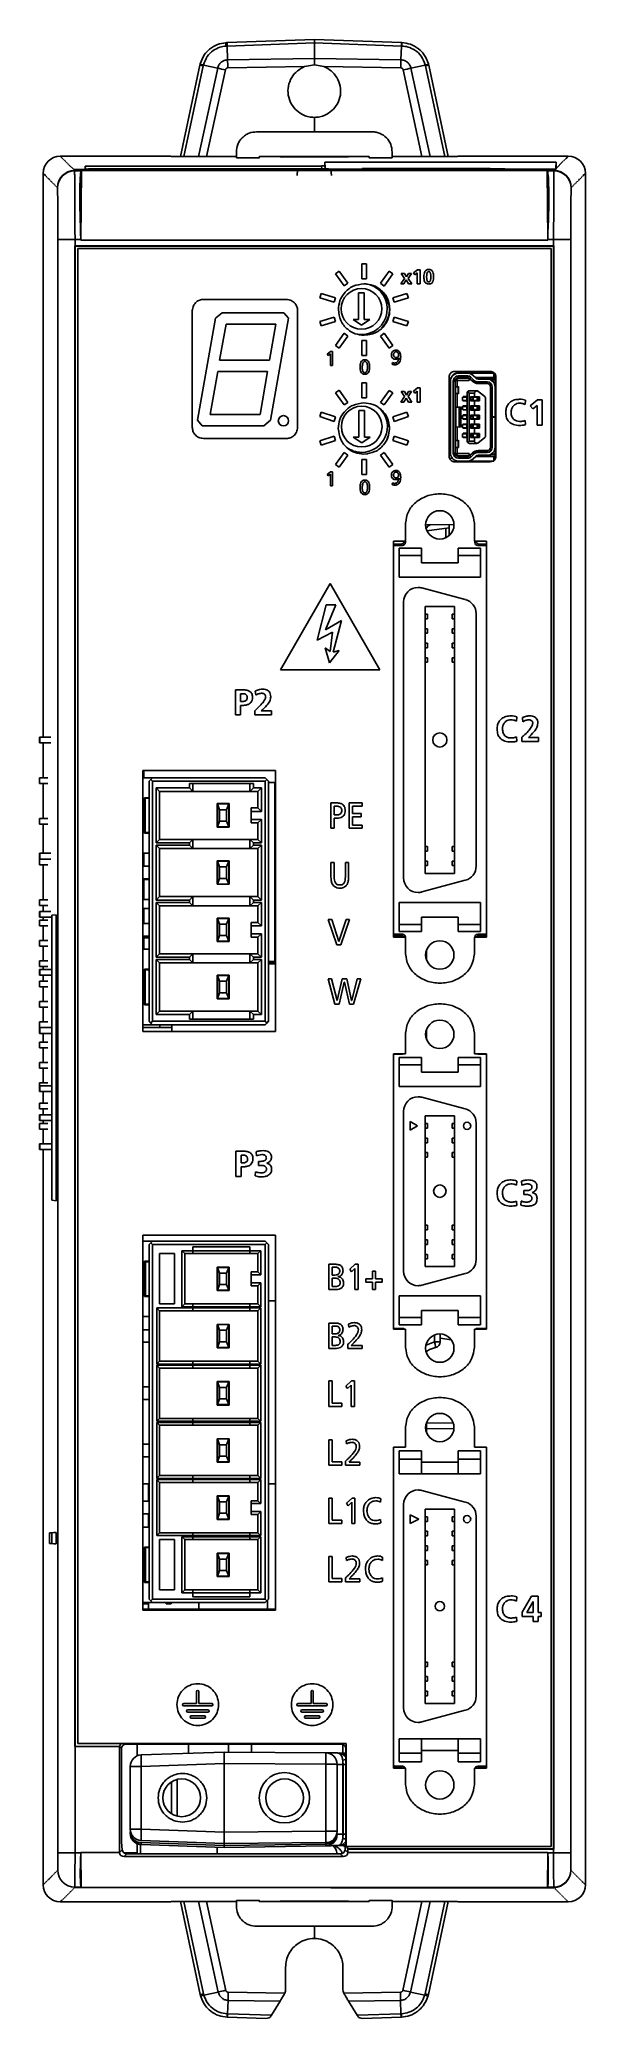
# Model space of a CAD drawing. Header units: inches. Extents: x 268 to 316, y 100 to 273.
import ezdxf

# ---------------------------------------------------------------- set-up
doc = ezdxf.new("R2010")
doc.units = ezdxf.units.IN
doc.header["$MEASUREMENT"] = 0

msp = doc.modelspace()

# ---------------------------------------------------------------- linework, layer by layer
at = {"color": 7, "linetype": 'Continuous', "lineweight": 25}
for p, q in [((284.39, 273.04), (284.48, 273.05)), ((284.48, 272.75), (284.4, 272.75)), ((284.5, 273.05), (284.48, 273.05)), ((284.51, 272.75), (284.48, 272.75)), ((292.13, 273.31), (284.5, 273.05)), ((284.51, 272.75), (284.5, 273.05)), ((284.51, 272.75), (292.13, 273.02)), ((284.55, 271.54), (284.51, 272.75)), ((292.13, 271.67), (284.55, 271.54)), ((299.75, 273.05), (292.13, 273.31)), ((292.13, 271.67), (292.13, 273.02)), ((292.13, 273.02), (299.74, 272.75)), ((299.7, 271.54), (292.13, 271.67)), ((299.74, 272.75), (299.7, 271.54)), ((299.74, 272.75), (299.75, 273.05)), ((299.74, 272.75), (299.77, 272.75)), ((299.77, 273.05), (299.75, 273.05)), ((282.12, 271.07), (280.43, 263.09)), ((282.12, 271.07), (282.15, 271.18)), ((282.12, 271.07), (282.41, 271.01)), ((282.43, 271.08), (282.41, 271.01)), ((282.43, 271.08), (283.68, 270.81)), ((291.28, 270.95), (284.56, 270.84)), ((291.28, 270.95), (292.13, 271.11)), ((292.13, 271.11), (292.97, 270.95)), ((292.97, 270.95), (299.69, 270.84)), ((301.83, 271.08), (300.58, 270.81)), ((301.83, 271.08), (301.84, 271.01)), ((302.13, 271.07), (301.84, 271.01)), ((302.1, 271.18), (302.13, 271.07)), ((303.83, 263.09), (302.13, 271.07)), ((292.13, 265.25), (292.13, 266.51)), ((287.08, 265.25), (292.13, 265.25)), ((297.17, 265.25), (292.13, 265.25)), ((269.92, 263.12), (270.15, 262.89)), ((279.58, 263.12), (269.92, 263.12)), ((279.61, 263.09), (279.58, 263.12)), ((285.33, 263.09), (279.61, 263.09)), ((285.31, 263.09), (285.31, 263.48)), ((285.33, 262.98), (285.33, 263.09)), ((285.34, 262.98), (285.33, 263.09)), ((287.32, 263.07), (287.31, 262.98)), ((287.33, 263.08), (287.32, 263.07)), ((287.32, 263.07), (287.32, 262.98)), ((296.93, 263.08), (287.33, 263.08)), ((289.13, 263.05), (289.13, 263.07)), ((289.14, 263.05), (289.13, 263.07)), ((289.38, 263.08), (294.87, 263.08)), ((294.87, 263.05), (289.38, 263.05)), ((295.12, 263.07), (295.12, 263.05)), ((296.93, 263.07), (296.93, 263.08)), ((296.93, 262.98), (296.93, 263.07)), ((296.94, 262.98), (296.93, 263.07)), ((298.91, 262.98), (298.92, 263.09)), ((298.92, 263.09), (298.92, 262.98)), ((304.64, 263.09), (298.92, 263.09)), ((298.94, 263.09), (298.94, 263.48)), ((304.67, 263.12), (304.64, 263.09)), ((314.33, 263.12), (304.67, 263.12)), ((314.11, 262.89), (314.33, 263.12)), ((268.42, 261.62), (268.42, 212.34)), ((268.65, 261.39), (268.42, 261.62)), ((268.7, 261.34), (268.67, 261.37)), ((268.75, 261.29), (268.72, 261.32)), ((268.8, 261.24), (268.77, 261.27)), ((268.86, 261.18), (268.83, 261.21)), ((270.17, 262.87), (270.2, 262.84)), ((270.22, 262.81), (270.25, 262.79)), ((270.28, 262.76), (270.3, 262.74)), ((270.33, 262.71), (270.35, 262.69)), ((270.38, 262.66), (270.41, 262.63)), ((270.43, 262.61), (270.46, 262.58)), ((270.49, 262.55), (270.51, 262.53)), ((270.54, 262.5), (270.56, 262.48)), ((270.59, 262.45), (270.62, 262.42)), ((270.64, 262.4), (271.09, 261.95)), ((290.37, 261.95), (271.09, 261.95)), ((271.11, 261.93), (271.17, 261.87)), ((271.11, 261.93), (290.37, 261.93)), ((271.17, 261.87), (271.17, 261.83)), ((271.17, 261.87), (271.77, 261.87)), ((271.17, 261.87), (271.17, 261.87)), ((271.17, 261.83), (271.75, 261.83)), ((271.72, 255.77), (271.77, 261.87)), ((271.77, 261.87), (271.75, 261.83)), ((312.48, 261.87), (271.77, 261.87)), ((292.76, 262.26), (272.08, 262.26)), ((272.08, 262.26), (272.08, 261.98)), ((272.11, 261.98), (272.08, 262.26)), ((272.08, 261.98), (313.2, 261.98)), ((293.37, 262.01), (272.37, 262.01)), ((272.37, 262.01), (272.37, 261.98)), ((290.63, 261.43), (290.67, 261.93)), ((290.67, 261.93), (290.67, 261.95)), ((290.67, 261.95), (290.67, 261.93)), ((313.28, 262.61), (293.04, 262.61)), ((293.04, 262.61), (293.06, 262.27)), ((293.08, 262.11), (293.04, 262.61)), ((293.08, 262.11), (293.09, 262.01)), ((293.58, 261.95), (293.58, 261.93)), ((293.58, 261.93), (293.58, 261.95)), ((293.58, 261.93), (293.63, 261.43)), ((313.17, 261.95), (293.88, 261.95)), ((293.88, 261.93), (313.14, 261.93)), ((307.5, 262.04), (296.32, 262.04)), ((296.32, 262.04), (296.32, 261.98)), ((296.32, 261.98), (296.32, 262.04)), ((307.5, 262), (307.5, 262.04)), ((308.78, 262), (307.5, 262)), ((307.5, 261.98), (307.5, 262)), ((308.78, 261.98), (308.78, 262)), ((312.48, 261.87), (312.53, 255.77)), ((312.48, 261.87), (312.51, 261.83)), ((312.48, 261.87), (313.09, 261.87)), ((312.51, 261.83), (313.08, 261.83)), ((313.08, 261.83), (313.09, 261.87)), ((313.09, 261.87), (313.14, 261.93)), ((313.09, 261.87), (313.09, 261.87)), ((313.17, 261.95), (313.2, 261.98)), ((313.23, 262.11), (313.28, 262.61)), ((313.23, 262.11), (313.23, 261.98)), ((313.26, 262.05), (313.87, 262.66)), ((313.26, 262.05), (313.28, 262.61)), ((313.9, 262.69), (313.92, 262.71)), ((313.95, 262.74), (313.98, 262.76)), ((314, 262.79), (314.03, 262.81)), ((314.05, 262.84), (314.08, 262.87)), ((315.43, 261.21), (315.4, 261.18)), ((315.48, 261.27), (315.45, 261.24)), ((315.53, 261.32), (315.5, 261.29)), ((315.58, 261.37), (315.55, 261.34)), ((315.83, 261.62), (315.61, 261.39)), ((315.83, 157.23), (315.83, 261.62)), ((268.91, 261.13), (268.88, 261.16)), ((268.96, 261.08), (268.93, 261.11)), ((269.01, 261.03), (268.98, 261.06)), ((269.06, 260.98), (269.04, 261)), ((269.12, 260.92), (269.09, 260.95)), ((269.17, 260.87), (269.14, 260.9)), ((269.22, 260.82), (269.19, 260.85)), ((269.27, 260.77), (269.24, 260.8)), ((269.33, 260.71), (269.3, 260.74)), ((269.38, 260.66), (269.35, 260.69)), ((269.43, 260.61), (269.4, 260.64)), ((269.48, 260.56), (269.45, 260.59)), ((269.54, 260.5), (269.51, 260.53)), ((269.59, 260.45), (269.56, 260.48)), ((269.64, 260.4), (269.61, 260.43)), ((269.67, 260.37), (269.66, 260.38)), ((269.67, 260.33), (269.67, 260.37)), ((314.59, 260.37), (314.58, 260.33)), ((314.59, 260.38), (314.59, 260.37)), ((314.64, 260.43), (314.61, 260.4)), ((314.69, 260.48), (314.67, 260.45)), ((314.75, 260.53), (314.72, 260.5)), ((314.8, 260.59), (314.77, 260.56)), ((314.85, 260.64), (314.82, 260.61)), ((314.9, 260.69), (314.87, 260.66)), ((314.96, 260.74), (314.93, 260.71)), ((315.01, 260.8), (314.98, 260.77)), ((315.06, 260.85), (315.03, 260.82)), ((315.11, 260.9), (315.08, 260.87)), ((315.17, 260.95), (315.14, 260.92)), ((315.22, 261), (315.19, 260.98)), ((315.32, 261.11), (315.24, 261.03)), ((315.37, 261.16), (315.35, 261.13)), ((269.71, 114.79), (269.71, 255.85)), ((271.21, 255.85), (269.71, 255.85)), ((271.2, 255.28), (271.2, 124.09)), ((271.22, 255.26), (271.2, 255.28)), ((271.21, 255.85), (271.21, 255.28)), ((271.72, 255.85), (271.21, 255.85)), ((313.05, 255.28), (271.21, 255.28)), ((313.04, 255.26), (271.22, 255.26)), ((271.22, 255.26), (271.22, 124.11)), ((271.44, 255.06), (271.44, 124.35)), ((312.84, 255.06), (271.44, 255.06)), ((271.72, 255.77), (271.72, 255.85)), ((312.53, 255.77), (271.72, 255.77)), ((312.54, 255.85), (312.53, 255.77)), ((313.05, 255.85), (312.54, 255.85)), ((312.84, 115.36), (312.84, 255.06)), ((313.04, 255.26), (313.06, 255.28)), ((313.04, 115.14), (313.04, 255.26)), ((313.05, 255.28), (313.05, 255.85)), ((313.05, 255.85), (314.55, 255.85)), ((313.06, 115.12), (313.06, 255.28)), ((314.55, 255.85), (314.55, 114.79)), ((293.97, 252.83), (294.29, 253.06)), ((294.73, 251.78), (293.97, 252.83)), ((294.29, 253.06), (295.06, 252.01)), ((296.28, 253.71), (296.68, 253.71)), ((296.28, 252.41), (296.28, 253.71)), ((296.68, 253.71), (296.68, 252.41)), ((297.91, 252.01), (298.67, 253.06)), ((299, 252.83), (298.23, 251.77)), ((298.67, 253.06), (299, 252.83)), ((299.73, 252.87), (300.01, 252.87)), ((300.01, 252.44), (299.73, 252.87)), ((300.01, 252.87), (300.18, 252.58)), ((300.18, 252.58), (300.36, 252.87)), ((300.61, 252.87), (300.34, 252.44)), ((300.36, 252.87), (300.61, 252.87)), ((300.8, 252.91), (301.16, 253.19)), ((300.92, 252.74), (300.8, 252.91)), ((301.13, 252.91), (300.92, 252.74)), ((301.13, 251.96), (301.13, 252.91)), ((301.16, 253.19), (301.38, 253.19)), ((301.38, 253.19), (301.38, 251.96)), ((292.61, 250.75), (292.74, 251.13)), ((292.74, 251.13), (293.97, 250.73)), ((295.06, 252.01), (294.73, 251.78)), ((296, 251.16), (296.5, 251.16)), ((296, 248.84), (296, 251.16)), ((296.68, 252.41), (296.28, 252.41)), ((296.5, 251.16), (296.5, 248.84)), ((298.23, 251.77), (297.91, 252.01)), ((298.99, 250.73), (300.23, 251.13)), ((299.69, 251.96), (300.01, 252.44)), ((299.95, 251.96), (299.69, 251.96)), ((300.16, 252.3), (299.95, 251.96)), ((300.36, 251.96), (300.16, 252.3)), ((300.23, 251.13), (300.36, 250.75)), ((300.34, 252.44), (300.64, 251.96)), ((300.64, 251.96), (300.36, 251.96)), ((301.38, 251.96), (301.13, 251.96)), ((281.46, 239.43), (281.46, 249.62)), ((282.44, 250.6), (289.68, 250.6)), ((283.48, 248.95), (284.07, 249.44)), ((284.07, 249.44), (289.47, 249.44)), ((289.47, 249.44), (289.88, 248.95)), ((290.67, 249.62), (290.67, 239.43)), ((293.85, 250.35), (292.61, 250.75)), ((293.97, 250.73), (293.85, 250.35)), ((299.12, 250.35), (298.99, 250.73)), ((300.36, 250.75), (299.12, 250.35)), ((281.91, 240.04), (283.48, 248.95)), ((284.41, 248.44), (283.85, 245.29)), ((284.41, 248.44), (288.77, 248.44)), ((288.22, 245.29), (288.77, 248.44)), ((289.88, 248.95), (288.31, 240.04)), ((292.61, 248.66), (293.85, 249.06)), ((292.74, 248.28), (292.61, 248.66)), ((293.97, 248.68), (292.74, 248.28)), ((293.85, 249.06), (293.97, 248.68)), ((293.97, 246.58), (294.73, 247.64)), ((295.06, 247.4), (294.29, 246.35)), ((294.73, 247.64), (295.06, 247.4)), ((296.25, 248.34), (295.51, 248.84)), ((295.51, 248.84), (296, 248.84)), ((295.96, 247.53), (296.25, 247.52)), ((296.99, 248.84), (296.25, 248.34)), ((296.5, 248.84), (296.99, 248.84)), ((297.91, 247.4), (298.23, 247.64)), ((298.68, 246.35), (297.91, 247.4)), ((298.23, 247.64), (299, 246.58)), ((298.99, 248.68), (299.12, 249.06)), ((300.23, 248.28), (298.99, 248.68)), ((299.12, 249.06), (300.36, 248.66)), ((300.36, 248.66), (300.23, 248.28)), ((293.25, 245.81), (293.55, 246.05)), ((293.34, 245.69), (293.25, 245.81)), ((293.53, 245.85), (293.34, 245.69)), ((293.53, 244.82), (293.53, 245.85)), ((293.55, 246.05), (293.71, 246.05)), ((293.71, 246.05), (293.71, 244.82)), ((294.29, 246.35), (293.97, 246.58)), ((296.28, 245.7), (296.28, 247)), ((296.28, 247), (296.68, 247)), ((296.68, 245.7), (296.28, 245.7)), ((296.68, 247), (296.68, 245.7)), ((299, 246.58), (298.68, 246.35)), ((283.68, 244.29), (283.01, 240.54)), ((283.68, 244.29), (288.04, 244.29)), ((288.22, 245.29), (283.85, 245.29)), ((287.38, 240.54), (288.04, 244.29)), ((293.71, 244.82), (293.53, 244.82)), ((298.92, 244.93), (298.95, 245.08)), ((299.51, 245.48), (299.51, 245.48)), ((307.51, 244.31), (304.41, 244.31)), ((304.73, 244.16), (304.73, 244.18)), ((304.73, 244.18), (304.73, 244.18)), ((305.52, 244.16), (304.73, 244.16)), ((304.93, 244.18), (305.23, 244.18)), ((305.55, 244.18), (305.4, 244.18)), ((305.52, 244.16), (305.52, 244.16)), ((305.58, 244.18), (305.58, 244.18)), ((305.58, 244.17), (305.58, 244.17)), ((305.58, 244.17), (305.58, 244.17)), ((306.25, 244.18), (305.67, 244.18)), ((305.67, 244.17), (305.67, 244.18)), ((305.67, 244.17), (305.67, 244.17)), ((305.67, 244.17), (306.25, 244.17)), ((305.72, 244.16), (307.83, 244.16)), ((305.78, 244.17), (306.08, 244.17)), ((306.02, 243.95), (306.02, 243.96)), ((306.02, 243.96), (306.24, 243.73)), ((306.24, 243.73), (306.02, 243.95)), ((306.25, 244.17), (306.25, 244.18)), ((306.25, 244.17), (306.25, 244.17)), ((306.28, 244.17), (306.28, 244.18)), ((306.45, 244.18), (306.3, 244.18)), ((306.62, 244.18), (307.84, 244.18)), ((307.38, 244.18), (307.38, 244.17)), ((307.38, 244.17), (307.38, 244.17)), ((307.84, 244.18), (307.58, 244.18)), ((307.58, 244.17), (307.85, 244.17)), ((307.58, 244.17), (307.63, 244.17)), ((307.63, 244.17), (307.58, 244.17)), ((307.83, 244.17), (307.83, 244.17)), ((307.83, 244.17), (307.83, 244.17)), ((307.83, 244.16), (307.83, 243.76)), ((307.93, 244.07), (307.93, 242.95)), ((293.97, 242.42), (294.29, 242.66)), ((294.73, 241.37), (293.97, 242.42)), ((294.29, 242.66), (295.06, 241.6)), ((296.28, 242), (296.28, 243.3)), ((296.28, 243.3), (296.68, 243.3)), ((296.68, 243.3), (296.68, 242)), ((297.91, 241.6), (298.67, 242.65)), ((299, 242.42), (298.23, 241.37)), ((298.67, 242.65), (299, 242.42)), ((299.73, 242.54), (300.01, 242.54)), ((300.01, 242.1), (299.73, 242.54)), ((300.01, 242.54), (300.18, 242.24)), ((300.18, 242.24), (300.36, 242.54)), ((300.61, 242.54), (300.34, 242.1)), ((300.36, 242.54), (300.61, 242.54)), ((300.8, 242.57), (301.16, 242.86)), ((300.92, 242.41), (300.8, 242.57)), ((301.13, 242.58), (300.92, 242.41)), ((301.13, 241.63), (301.13, 242.58)), ((301.16, 242.86), (301.38, 242.86)), ((301.38, 242.86), (301.38, 241.63)), ((303.91, 243.8), (303.91, 236.91)), ((304.03, 243.48), (304.03, 243.46)), ((304.03, 243.46), (304.03, 237.16)), ((304.28, 243.46), (304.28, 237.16)), ((304.28, 243.46), (304.43, 243.46)), ((304.43, 237.16), (304.43, 243.46)), ((304.43, 242.97), (304.43, 242.97)), ((304.71, 242.96), (304.43, 242.97)), ((304.5, 242.36), (304.43, 242.36)), ((304.47, 242.51), (304.47, 242.81)), ((304.5, 242.96), (304.71, 242.96)), ((304.71, 242.36), (304.5, 242.36)), ((304.63, 243.52), (304.54, 243.6)), ((304.63, 243.52), (305.67, 243.52)), ((304.71, 242.96), (304.71, 242.36)), ((304.72, 242.34), (304.72, 242.98)), ((305.52, 243.91), (304.73, 243.91)), ((304.73, 243.76), (304.73, 243.91)), ((304.73, 243.76), (305.52, 243.76)), ((304.83, 243.72), (304.83, 243.73)), ((305.65, 243.73), (304.83, 243.73)), ((305.67, 243.72), (304.83, 243.72)), ((305.48, 242.37), (305.48, 242.36)), ((305.48, 242.36), (305.48, 238.26)), ((305.52, 243.91), (305.52, 243.76)), ((305.52, 243.76), (305.52, 243.67)), ((305.67, 243.52), (305.67, 243.72)), ((305.68, 242.41), (306.13, 242.41)), ((305.68, 238.21), (305.68, 242.41)), ((305.73, 243.67), (305.84, 243.78)), ((305.73, 243.67), (305.96, 243.44)), ((305.73, 242.61), (305.73, 242.62)), ((306.34, 242.62), (305.73, 242.62)), ((306.34, 242.61), (305.73, 242.61)), ((305.84, 243.78), (306.07, 243.55)), ((306.07, 243.55), (305.96, 243.44)), ((306.13, 242.09), (306.13, 242.41)), ((306.21, 243.76), (307.83, 243.76)), ((306.24, 243.73), (306.24, 243.73)), ((306.25, 243.76), (306.25, 243.73)), ((307.93, 243.73), (306.25, 243.73)), ((307.93, 243.71), (306.27, 243.71)), ((306.34, 242.62), (306.34, 242.61)), ((306.35, 242.6), (306.34, 242.61)), ((306.4, 242.59), (306.4, 242.6)), ((306.4, 242.6), (307.04, 242.1)), ((306.4, 242.59), (306.41, 242.59)), ((306.41, 242.59), (307.04, 242.1)), ((306.45, 243.64), (306.45, 243.65)), ((306.45, 243.65), (307.23, 243.65)), ((306.45, 243.64), (307.23, 243.64)), ((307.23, 243.39), (306.45, 243.39)), ((306.45, 243.24), (306.45, 243.39)), ((306.45, 243.24), (307.23, 243.24)), ((307.23, 243.65), (307.23, 243.64)), ((307.23, 243.39), (307.23, 243.24)), ((307.53, 242.94), (307.68, 242.94)), ((307.53, 240.32), (307.53, 242.94)), ((307.93, 243.56), (307.56, 243.56)), ((307.68, 240.32), (307.68, 242.94)), ((307.93, 242.94), (307.93, 242.95)), ((307.93, 242.94), (307.93, 240.32)), ((308.01, 236.91), (308.01, 243.8)), ((287.38, 240.54), (283.01, 240.54)), ((292.61, 240.35), (292.74, 240.73)), ((292.74, 240.73), (293.97, 240.33)), ((295.06, 241.6), (294.73, 241.37)), ((296.02, 240.88), (296.52, 240.88)), ((296.02, 238.55), (296.02, 240.88)), ((296.68, 242), (296.28, 242)), ((296.52, 240.88), (296.52, 238.55)), ((298.23, 241.37), (297.91, 241.6)), ((298.99, 240.33), (300.23, 240.73)), ((299.7, 241.63), (300.01, 242.1)), ((299.95, 241.63), (299.7, 241.63)), ((300.16, 241.97), (299.95, 241.63)), ((300.36, 241.63), (300.16, 241.97)), ((300.23, 240.73), (300.36, 240.35)), ((300.34, 242.1), (300.65, 241.63)), ((300.65, 241.63), (300.36, 241.63)), ((301.38, 241.63), (301.13, 241.63)), ((303.95, 240.84), (303.95, 239.8)), ((304.03, 241.6), (303.98, 241.6)), ((304.48, 241.6), (304.43, 241.6)), ((304.43, 241.15), (304.5, 241.15)), ((304.5, 239.44), (304.5, 241.19)), ((304.5, 241.19), (304.8, 241.17)), ((304.5, 241.15), (304.5, 239.48)), ((304.8, 241.17), (304.8, 239.46)), ((304.93, 239.44), (304.93, 241.2)), ((305.07, 242.06), (305.07, 241.77)), ((305.07, 241.26), (305.07, 240.97)), ((305.07, 240.46), (305.07, 240.17)), ((305.08, 242.06), (305.08, 241.77)), ((305.08, 240.97), (305.08, 241.26)), ((305.08, 240.46), (305.08, 240.17)), ((305.13, 242.1), (305.13, 242.06)), ((305.13, 242.1), (305.48, 242.1)), ((305.13, 241.77), (305.13, 241.74)), ((305.48, 241.74), (305.13, 241.74)), ((305.13, 241.74), (305.48, 241.74)), ((305.13, 241.3), (305.13, 241.26)), ((305.48, 241.3), (305.13, 241.3)), ((305.13, 240.97), (305.13, 240.94)), ((305.13, 240.94), (305.48, 240.94)), ((305.13, 240.94), (305.48, 240.94)), ((305.13, 240.5), (305.13, 240.46)), ((305.48, 240.5), (305.13, 240.5)), ((305.48, 242.06), (305.39, 242.06)), ((305.48, 241.26), (305.39, 241.26)), ((305.48, 240.46), (305.39, 240.46)), ((305.47, 242.06), (305.48, 242.06)), ((305.47, 242.06), (305.47, 241.77)), ((305.48, 241.77), (305.47, 241.77)), ((305.47, 241.26), (305.48, 241.26)), ((305.47, 240.97), (305.47, 241.26)), ((305.48, 240.97), (305.47, 240.97)), ((305.47, 240.46), (305.48, 240.46)), ((305.47, 240.46), (305.47, 240.17)), ((305.78, 242.09), (306.13, 242.09)), ((305.78, 241.73), (305.78, 242.09)), ((306.13, 242.06), (305.78, 242.06)), ((305.78, 242.06), (306.36, 242.06)), ((305.99, 242.05), (305.78, 242.05)), ((305.78, 241.99), (306.01, 241.99)), ((306.01, 241.83), (305.78, 241.83)), ((305.99, 241.76), (305.78, 241.76)), ((305.78, 241.74), (306.15, 241.74)), ((306.13, 241.73), (305.78, 241.73)), ((306.13, 241.29), (305.78, 241.29)), ((305.78, 241.29), (305.78, 240.93)), ((306.13, 241.26), (305.78, 241.26)), ((305.78, 241.26), (306.36, 241.26)), ((305.99, 241.25), (305.78, 241.25)), ((305.78, 241.19), (306.01, 241.19)), ((306.01, 241.03), (305.78, 241.03)), ((305.78, 240.96), (305.99, 240.96)), ((305.78, 240.94), (306.15, 240.94)), ((305.78, 240.93), (306.13, 240.93)), ((306.13, 240.49), (305.78, 240.49)), ((305.78, 240.49), (305.78, 240.13)), ((306.13, 240.46), (305.78, 240.46)), ((305.78, 240.46), (306.36, 240.46)), ((305.99, 240.45), (305.78, 240.45)), ((305.99, 242.05), (305.96, 242.06)), ((305.99, 241.25), (305.96, 241.26)), ((305.99, 240.45), (305.96, 240.46)), ((305.99, 242.05), (306.01, 241.99)), ((305.99, 241.76), (306.01, 241.83)), ((306.36, 241.77), (305.99, 241.77)), ((306.01, 241.19), (305.99, 241.25)), ((305.99, 240.96), (306.01, 241.03)), ((306.36, 240.97), (305.99, 240.97)), ((305.99, 240.45), (306.01, 240.39)), ((306.01, 241.99), (306.01, 241.83)), ((306.01, 241.03), (306.01, 241.19)), ((306.58, 242.09), (306.13, 242.09)), ((306.13, 241.29), (306.13, 241.73)), ((306.13, 241.73), (306.58, 241.73)), ((306.58, 241.29), (306.13, 241.29)), ((306.13, 240.49), (306.13, 240.93)), ((306.13, 240.93), (306.58, 240.93)), ((306.58, 240.49), (306.13, 240.49)), ((306.15, 242.07), (306.15, 242.09)), ((306.4, 242.07), (306.15, 242.07)), ((306.15, 242.06), (306.15, 242.07)), ((306.15, 242.06), (306.15, 242.06)), ((306.15, 242.06), (306.4, 242.06)), ((306.15, 241.77), (306.4, 241.77)), ((306.15, 241.77), (306.15, 241.77)), ((306.15, 241.74), (306.15, 241.77)), ((306.15, 241.74), (306.41, 241.74)), ((306.15, 241.27), (306.15, 241.29)), ((306.4, 241.27), (306.15, 241.27)), ((306.15, 241.26), (306.15, 241.27)), ((306.15, 241.26), (306.15, 241.26)), ((306.15, 241.26), (306.4, 241.26)), ((306.15, 240.97), (306.4, 240.97)), ((306.15, 240.97), (306.15, 240.97)), ((306.15, 240.94), (306.15, 240.97)), ((306.15, 240.94), (306.15, 240.94)), ((306.15, 240.94), (306.41, 240.94)), ((306.15, 240.47), (306.15, 240.49)), ((306.4, 240.47), (306.15, 240.47)), ((306.15, 240.46), (306.15, 240.47)), ((306.15, 240.46), (306.15, 240.46)), ((306.15, 240.46), (306.4, 240.46)), ((306.36, 242.06), (306.36, 241.77)), ((306.36, 241.26), (306.36, 240.97)), ((306.36, 240.46), (306.36, 240.17)), ((306.4, 242.09), (306.4, 242.07)), ((306.4, 242.07), (306.4, 242.06)), ((306.4, 242.06), (306.4, 242.06)), ((306.4, 241.77), (306.4, 242.06)), ((306.4, 241.77), (306.4, 241.77)), ((306.4, 241.77), (306.4, 241.74)), ((306.4, 241.29), (306.4, 241.27)), ((306.4, 241.27), (306.4, 241.26)), ((306.4, 241.26), (306.4, 241.26)), ((306.4, 240.97), (306.4, 241.26)), ((306.4, 240.97), (306.4, 240.97)), ((306.4, 240.97), (306.4, 240.94)), ((306.4, 240.49), (306.4, 240.47)), ((306.4, 240.47), (306.4, 240.46)), ((306.4, 240.46), (306.4, 240.46)), ((306.4, 240.17), (306.4, 240.46)), ((306.41, 241.73), (306.41, 242.09)), ((306.41, 241.73), (306.58, 241.73)), ((306.41, 241.29), (306.41, 240.93)), ((306.41, 240.93), (306.58, 240.93)), ((306.41, 240.49), (306.41, 240.13)), ((306.58, 241.73), (306.58, 242.09)), ((306.58, 240.93), (306.58, 241.29)), ((306.58, 240.13), (306.58, 240.49)), ((307.04, 242.1), (307.04, 242.1)), ((307.08, 242.02), (307.08, 242.03)), ((307.08, 242.02), (307.08, 238.61)), ((310.59, 241.78), (310.55, 241.41)), ((311, 241.31), (311.65, 241.83)), ((311.22, 241.03), (311, 241.31)), ((311.6, 241.33), (311.22, 241.03)), ((311.6, 239.62), (311.6, 241.33)), ((311.65, 241.83), (312.04, 241.83)), ((312.04, 241.83), (312.04, 239.62)), ((282.32, 239.54), (281.91, 240.04)), ((287.72, 239.54), (282.32, 239.54)), ((288.31, 240.04), (287.72, 239.54)), ((293.85, 239.94), (292.61, 240.35)), ((293.97, 240.33), (293.85, 239.94)), ((299.12, 239.94), (298.99, 240.33)), ((300.36, 240.35), (299.12, 239.94)), ((303.91, 240.17), (303.95, 240.17)), ((303.93, 240.17), (303.93, 239.99)), ((304.5, 239.48), (304.43, 239.48)), ((304.8, 239.46), (304.5, 239.44)), ((305.07, 239.66), (305.07, 239.37)), ((305.07, 238.86), (305.07, 238.57)), ((305.08, 239.37), (305.08, 239.66)), ((305.08, 238.86), (305.08, 238.57)), ((305.13, 240.17), (305.13, 240.14)), ((305.13, 240.14), (305.48, 240.14)), ((305.13, 240.14), (305.48, 240.14)), ((305.13, 239.7), (305.13, 239.66)), ((305.48, 239.7), (305.13, 239.7)), ((305.13, 239.37), (305.13, 239.34)), ((305.13, 239.34), (305.48, 239.34)), ((305.13, 239.34), (305.48, 239.34)), ((305.13, 238.9), (305.13, 238.86)), ((305.48, 238.9), (305.13, 238.9)), ((305.48, 239.66), (305.39, 239.66)), ((305.48, 238.86), (305.39, 238.86)), ((305.48, 240.17), (305.47, 240.17)), ((305.47, 239.66), (305.48, 239.66)), ((305.47, 239.37), (305.47, 239.66)), ((305.48, 239.37), (305.47, 239.37)), ((305.47, 238.86), (305.48, 238.86)), ((305.47, 238.86), (305.47, 238.57)), ((305.78, 240.39), (306.01, 240.39)), ((306.01, 240.23), (305.78, 240.23)), ((305.99, 240.16), (305.78, 240.16)), ((305.78, 240.14), (306.15, 240.14)), ((305.78, 240.13), (306.13, 240.13)), ((306.13, 239.69), (305.78, 239.69)), ((305.78, 239.69), (305.78, 239.33)), ((306.13, 239.66), (305.78, 239.66)), ((305.78, 239.66), (306.36, 239.66)), ((305.99, 239.65), (305.78, 239.65)), ((305.78, 239.59), (306.01, 239.59)), ((306.01, 239.43), (305.78, 239.43)), ((305.78, 239.36), (305.99, 239.36)), ((305.78, 239.34), (306.15, 239.34)), ((305.78, 239.33), (306.13, 239.33)), ((306.13, 238.89), (305.78, 238.89)), ((305.78, 238.89), (305.78, 238.53)), ((306.13, 238.86), (305.78, 238.86)), ((305.78, 238.86), (306.36, 238.86)), ((305.99, 238.85), (305.78, 238.85)), ((305.78, 238.79), (306.01, 238.79)), ((305.99, 239.65), (305.96, 239.66)), ((305.99, 238.85), (305.96, 238.86)), ((305.99, 240.16), (306.01, 240.23)), ((306.36, 240.17), (305.99, 240.17)), ((305.99, 240.17), (306.15, 240.17)), ((306.01, 239.59), (305.99, 239.65)), ((305.99, 239.36), (306.01, 239.43)), ((306.36, 239.37), (305.99, 239.37)), ((305.99, 238.85), (306.01, 238.79)), ((306.01, 240.39), (306.01, 240.23)), ((306.01, 239.43), (306.01, 239.59)), ((306.01, 238.79), (306.01, 238.63)), ((306.13, 239.69), (306.13, 240.13)), ((306.13, 240.13), (306.58, 240.13)), ((306.58, 239.69), (306.13, 239.69)), ((306.13, 238.89), (306.13, 239.33)), ((306.13, 239.33), (306.58, 239.33)), ((306.58, 238.89), (306.13, 238.89)), ((306.15, 240.17), (306.4, 240.17)), ((306.15, 240.17), (306.15, 240.17)), ((306.15, 240.14), (306.15, 240.17)), ((306.15, 240.14), (306.41, 240.14)), ((306.15, 239.67), (306.15, 239.69)), ((306.4, 239.67), (306.15, 239.67)), ((306.15, 239.66), (306.15, 239.67)), ((306.15, 239.66), (306.15, 239.66)), ((306.15, 239.66), (306.4, 239.66)), ((306.15, 239.37), (306.4, 239.37)), ((306.15, 239.37), (306.15, 239.37)), ((306.15, 239.34), (306.15, 239.37)), ((306.15, 239.34), (306.15, 239.34)), ((306.15, 239.34), (306.41, 239.34)), ((306.15, 238.87), (306.15, 238.89)), ((306.4, 238.87), (306.15, 238.87)), ((306.15, 238.86), (306.15, 238.87)), ((306.15, 238.86), (306.15, 238.86)), ((306.15, 238.86), (306.4, 238.86)), ((306.36, 239.66), (306.36, 239.37)), ((306.36, 238.86), (306.36, 238.57)), ((306.4, 240.17), (306.4, 240.17)), ((306.4, 240.17), (306.4, 240.14)), ((306.4, 239.69), (306.4, 239.67)), ((306.4, 239.67), (306.4, 239.66)), ((306.4, 239.66), (306.4, 239.66)), ((306.4, 239.37), (306.4, 239.66)), ((306.4, 239.37), (306.4, 239.37)), ((306.4, 239.37), (306.4, 239.34)), ((306.4, 238.89), (306.4, 238.87)), ((306.4, 238.87), (306.4, 238.86)), ((306.4, 238.86), (306.4, 238.86)), ((306.4, 238.57), (306.4, 238.86)), ((306.41, 240.13), (306.58, 240.13)), ((306.41, 239.69), (306.41, 239.33)), ((306.41, 239.33), (306.58, 239.33)), ((306.41, 238.89), (306.41, 238.53)), ((306.58, 239.33), (306.58, 239.69)), ((306.58, 238.53), (306.58, 238.89)), ((307.68, 240.32), (307.53, 240.32)), ((307.53, 240.3), (307.53, 240.32)), ((307.53, 240.3), (307.53, 237.67)), ((307.53, 240.3), (307.68, 240.3)), ((307.53, 240.3), (307.93, 240.3)), ((307.53, 240.3), (307.53, 240.3)), ((307.93, 240.32), (307.68, 240.32)), ((307.68, 237.67), (307.68, 240.3)), ((307.68, 240.3), (307.93, 240.3)), ((307.93, 240.32), (307.93, 240.3)), ((307.93, 240.3), (307.93, 237.67)), ((307.93, 240.3), (307.93, 240.3)), ((310.57, 240.02), (310.59, 239.65)), ((312.04, 239.62), (311.6, 239.62)), ((289.68, 238.44), (282.44, 238.44)), ((292.61, 238.25), (293.85, 238.65)), ((292.74, 237.87), (292.61, 238.25)), ((293.97, 238.27), (292.74, 237.87)), ((293.85, 238.65), (293.97, 238.27)), ((293.97, 236.18), (294.73, 237.23)), ((295.06, 236.99), (294.29, 235.94)), ((294.73, 237.23), (295.06, 236.99)), ((296.27, 238.05), (295.53, 238.55)), ((295.53, 238.55), (296.02, 238.55)), ((297.01, 238.55), (296.27, 238.05)), ((296.52, 238.55), (297.01, 238.55)), ((297.91, 236.99), (298.23, 237.23)), ((298.68, 235.94), (297.91, 236.99)), ((298.23, 237.23), (299, 236.18)), ((298.99, 238.27), (299.12, 238.65)), ((300.23, 237.87), (298.99, 238.27)), ((299.12, 238.65), (300.36, 238.25)), ((300.36, 238.25), (300.23, 237.87)), ((304.43, 237.16), (304.28, 237.16)), ((304.43, 238.27), (304.43, 238.27)), ((304.71, 238.26), (304.43, 238.27)), ((304.5, 237.66), (304.43, 237.66)), ((304.47, 237.81), (304.47, 238.11)), ((304.5, 238.26), (304.71, 238.26)), ((304.71, 237.66), (304.5, 237.66)), ((304.63, 237.12), (304.54, 237.04)), ((305.67, 237.12), (304.63, 237.12)), ((304.71, 238.26), (304.71, 237.66)), ((304.72, 237.64), (304.72, 238.28)), ((305.13, 238.57), (305.13, 238.54)), ((305.13, 238.54), (305.48, 238.54)), ((305.13, 238.54), (305.48, 238.54)), ((305.48, 238.57), (305.47, 238.57)), ((305.67, 236.87), (305.67, 237.12)), ((306.13, 238.21), (305.68, 238.21)), ((305.73, 238.01), (306.34, 238.01)), ((305.73, 236.94), (305.96, 237.17)), ((305.73, 236.95), (305.96, 237.17)), ((306.01, 238.63), (305.78, 238.63)), ((305.99, 238.56), (305.78, 238.56)), ((305.78, 238.54), (306.15, 238.54)), ((305.78, 238.53), (306.13, 238.53)), ((306.07, 237.06), (305.84, 236.84)), ((305.96, 237.17), (306.07, 237.06)), ((305.96, 237.17), (305.96, 237.17)), ((305.99, 238.56), (306.01, 238.63)), ((306.36, 238.57), (305.99, 238.57)), ((306.13, 238.21), (306.13, 238.53)), ((306.13, 238.53), (306.58, 238.53)), ((306.15, 238.57), (306.4, 238.57)), ((306.15, 238.57), (306.15, 238.57)), ((306.15, 238.54), (306.15, 238.57)), ((306.15, 238.54), (306.41, 238.54)), ((306.34, 238.01), (306.35, 238.02)), ((306.4, 238.57), (306.4, 238.57)), ((306.4, 238.57), (306.4, 238.54)), ((307.04, 238.53), (306.41, 238.03)), ((306.41, 238.53), (306.58, 238.53)), ((306.45, 237.37), (306.45, 237.38)), ((307.23, 237.38), (306.45, 237.38)), ((306.45, 237.22), (306.45, 237.37)), ((306.45, 237.37), (307.23, 237.37)), ((306.45, 237.22), (307.23, 237.22)), ((307.23, 237.38), (307.23, 237.37)), ((307.23, 237.37), (307.23, 237.22)), ((307.68, 237.67), (307.53, 237.67)), ((307.93, 237.06), (307.57, 237.06)), ((307.93, 237.67), (307.93, 236.63)), ((293.25, 235.29), (293.55, 235.54)), ((293.34, 235.17), (293.25, 235.29)), ((293.53, 235.33), (293.34, 235.17)), ((293.53, 234.3), (293.53, 235.33)), ((293.55, 235.54), (293.71, 235.54)), ((293.71, 235.54), (293.71, 234.3)), ((294.29, 235.94), (293.97, 236.18)), ((296.28, 235.29), (296.28, 236.6)), ((296.28, 236.6), (296.68, 236.6)), ((296.68, 235.29), (296.28, 235.29)), ((296.68, 236.6), (296.68, 235.29)), ((299, 236.18), (298.68, 235.94)), ((304.19, 236.7), (303.96, 236.71)), ((304.41, 236.41), (307.51, 236.41)), ((304.73, 236.86), (304.73, 236.88)), ((304.73, 236.88), (304.73, 236.88)), ((304.73, 236.71), (304.73, 236.86)), ((305.52, 236.86), (304.73, 236.86)), ((304.73, 236.71), (305.52, 236.71)), ((304.73, 236.46), (305.52, 236.46)), ((304.83, 236.92), (305.67, 236.92)), ((304.93, 236.88), (305.23, 236.88)), ((305.55, 236.88), (305.4, 236.88)), ((305.52, 236.86), (305.52, 236.71)), ((305.52, 236.86), (305.52, 236.86)), ((305.58, 236.88), (305.58, 236.88)), ((305.58, 236.87), (305.58, 236.87)), ((305.58, 236.87), (305.58, 236.87)), ((305.72, 236.46), (307.83, 236.46)), ((305.73, 236.94), (305.73, 236.95)), ((305.84, 236.84), (305.73, 236.94)), ((306.02, 236.66), (306.24, 236.88)), ((307.83, 236.86), (306.22, 236.86)), ((306.25, 236.87), (306.25, 236.89)), ((306.27, 236.91), (307.93, 236.91)), ((306.28, 236.87), (306.28, 236.88)), ((306.45, 236.88), (306.3, 236.88)), ((307.23, 236.97), (306.45, 236.97)), ((306.62, 236.88), (307.93, 236.88)), ((307.38, 236.88), (307.38, 236.87)), ((307.38, 236.87), (307.38, 236.87)), ((307.93, 236.88), (307.58, 236.88)), ((307.58, 236.87), (307.63, 236.87)), ((307.63, 236.87), (307.58, 236.87)), ((307.58, 236.87), (307.93, 236.87)), ((307.83, 236.87), (307.83, 236.87)), ((307.83, 236.87), (307.83, 236.87)), ((307.83, 236.86), (307.83, 236.46)), ((293.71, 234.3), (293.53, 234.3)), ((298.92, 234.41), (298.95, 234.57)), ((299.51, 234.96), (299.51, 234.96)), ((303.1, 232.13), (303.1, 232.13)), ((300.11, 231.03), (300.11, 229.47)), ((301.97, 230.37), (303.93, 230.63)), ((302.26, 230.88), (304.34, 230.92)), ((303.63, 229.76), (303.63, 230.59)), ((306.12, 229.47), (306.12, 231.03)), ((299.06, 229.47), (300.11, 229.47)), ((299.06, 194.85), (299.06, 229.47)), ((299.06, 229.2), (299.72, 229.2)), ((299.13, 229.08), (299.84, 229.08)), ((301.51, 228.85), (299.54, 228.85)), ((299.54, 228.22), (299.54, 228.85)), ((299.84, 229.08), (299.72, 229.2)), ((299.97, 229.45), (299.97, 229.47)), ((300.09, 229.33), (299.97, 229.45)), ((300.09, 229.33), (300.09, 229.47)), ((301.51, 228.85), (301.51, 228.22)), ((306.66, 228.85), (304.69, 228.85)), ((304.69, 228.22), (304.69, 228.85)), ((306.12, 229.47), (307.19, 229.47)), ((306.16, 229.47), (306.16, 229.33)), ((306.16, 229.33), (306.28, 229.45)), ((306.28, 229.47), (306.28, 229.45)), ((306.53, 229.2), (306.41, 229.08)), ((306.41, 229.08), (307.12, 229.08)), ((306.53, 229.2), (307.19, 229.2)), ((306.66, 228.85), (306.66, 228.22)), ((307.19, 229.47), (307.19, 194.85)), ((299.54, 228.22), (299.54, 226.31)), ((299.54, 228.22), (301.51, 228.22)), ((301.51, 228.22), (301.51, 227.58)), ((304.69, 227.58), (301.51, 227.58)), ((304.69, 227.58), (304.69, 228.22)), ((304.69, 228.22), (306.66, 228.22)), ((306.66, 228.22), (306.66, 226.31)), ((289.17, 218.22), (293.52, 225.76)), ((293.52, 225.76), (297.87, 218.22)), ((299.54, 226.31), (306.66, 226.31)), ((299.54, 226.31), (306.66, 226.31)), ((299.54, 226.31), (299.54, 226.31)), ((305.33, 224.36), (301.52, 225.38)), ((306.66, 226.31), (306.66, 226.31)), ((292.39, 220.8), (293.17, 223.89)), ((294, 223.89), (293.1, 221.72)), ((293.17, 223.89), (294, 223.89)), ((299.93, 224.15), (299.93, 200.02)), ((304.39, 223.76), (301.81, 223.76)), ((301.81, 223.76), (301.81, 200.42)), ((304.39, 223.76), (301.81, 223.76)), ((301.81, 223.76), (301.81, 223.76)), ((304.39, 200.42), (304.39, 223.76)), ((304.39, 223.76), (304.39, 223.76)), ((293.71, 221.5), (292.39, 220.8)), ((293.1, 221.72), (294.5, 222.54)), ((293.5, 219.82), (293.71, 221.5)), ((294.5, 222.54), (293.78, 219.77)), ((302.01, 223.08), (301.81, 223.08)), ((301.81, 222.69), (302.01, 222.69)), ((301.81, 222.69), (302.01, 222.69)), ((302.01, 221.81), (301.81, 221.81)), ((302.01, 222.69), (302.01, 223.08)), ((302.01, 222.69), (302.01, 222.69)), ((302.01, 221.42), (302.01, 221.81)), ((304.19, 223.08), (304.19, 222.69)), ((304.39, 223.08), (304.19, 223.08)), ((304.19, 222.69), (304.39, 222.69)), ((304.19, 222.69), (304.39, 222.69)), ((304.19, 222.69), (304.19, 222.69)), ((304.19, 221.81), (304.19, 221.42)), ((304.39, 221.81), (304.19, 221.81)), ((306.28, 201.05), (306.28, 223.13)), ((293.07, 220.15), (293.5, 219.82)), ((293.46, 218.83), (293.07, 220.15)), ((294.3, 219.92), (293.46, 218.83)), ((293.78, 219.77), (294.3, 219.92)), ((301.81, 221.42), (302.01, 221.42)), ((301.81, 221.42), (302.01, 221.42)), ((302.01, 220.54), (301.81, 220.54)), ((301.81, 220.15), (302.01, 220.15)), ((301.81, 220.15), (302.01, 220.15)), ((302.01, 221.42), (302.01, 221.42)), ((302.01, 220.15), (302.01, 220.54)), ((302.01, 220.15), (302.01, 220.15)), ((304.19, 221.42), (304.39, 221.42)), ((304.19, 221.42), (304.39, 221.42)), ((304.19, 221.42), (304.19, 221.42)), ((304.19, 220.54), (304.19, 220.15)), ((304.39, 220.54), (304.19, 220.54)), ((304.19, 220.15), (304.39, 220.15)), ((304.19, 220.15), (304.39, 220.15)), ((304.19, 220.15), (304.19, 220.15)), ((297.87, 218.22), (289.17, 218.22)), ((302.01, 219.27), (301.81, 219.27)), ((301.81, 218.88), (302.01, 218.88)), ((301.81, 218.88), (302.01, 218.88)), ((302.01, 218.88), (302.01, 219.27)), ((302.01, 218.88), (302.01, 218.88)), ((304.39, 219.27), (304.19, 219.27)), ((304.19, 219.27), (304.19, 218.88)), ((304.19, 218.88), (304.39, 218.88)), ((304.19, 218.88), (304.39, 218.88)), ((304.19, 218.88), (304.19, 218.88)), ((285.24, 216.48), (285.8, 216.48)), ((285.24, 214.27), (285.24, 216.48)), ((287, 215.99), (286.97, 216.36)), ((285.68, 216.13), (285.84, 216.13)), ((285.68, 215.46), (285.68, 216.13)), ((285.84, 215.46), (285.68, 215.46)), ((285.68, 215.11), (285.68, 214.27)), ((285.87, 215.11), (285.68, 215.11)), ((286.92, 214.27), (286.92, 214.64)), ((287.49, 214.62), (288.39, 214.62)), ((288.39, 214.62), (288.39, 214.27)), ((285.68, 214.27), (285.24, 214.27)), ((288.39, 214.27), (286.92, 214.27)), ((309.83, 214.11), (309.8, 213.73)), ((310.36, 213.67), (310.32, 214.04)), ((268.11, 211.84), (268.11, 212.34)), ((268.12, 212.34), (268.11, 212.34)), ((268.12, 211.84), (268.11, 211.84)), ((268.12, 211.84), (268.12, 212.34)), ((269.08, 212.34), (268.12, 212.34)), ((269.08, 211.84), (268.12, 211.84)), ((268.42, 211.84), (268.42, 208.79)), ((303.1, 212.71), (303.1, 212.71)), ((309.81, 212.35), (309.83, 211.98)), ((310.27, 211.94), (310.27, 212.32)), ((311.74, 211.94), (310.27, 211.94)), ((310.84, 212.29), (311.74, 212.29)), ((311.74, 212.29), (311.74, 211.94)), ((288.74, 209.41), (277.14, 209.41)), ((277.14, 209.41), (277.14, 186.61)), ((288.74, 186.61), (288.74, 209.41)), ((268.11, 208.29), (268.11, 208.79)), ((268.82, 208.79), (268.11, 208.79)), ((268.82, 208.29), (268.11, 208.29)), ((268.42, 208.29), (268.42, 205.23)), ((277.98, 208.79), (277.14, 208.79)), ((277.83, 208.64), (277.68, 208.49)), ((277.68, 187.49), (277.68, 208.49)), ((277.98, 208.79), (277.83, 208.64)), ((277.98, 208.49), (277.83, 208.64)), ((277.98, 208.79), (287.83, 208.79)), ((277.98, 208.49), (277.98, 187.49)), ((287.83, 208.49), (277.98, 208.49)), ((278.3, 207.89), (281.2, 207.89)), ((278.3, 207.89), (278.6, 207.59)), ((278.3, 203.09), (278.3, 207.89)), ((278.6, 207.59), (281.5, 207.59)), ((278.6, 203.39), (278.6, 207.59)), ((281.2, 207.89), (281.2, 208.29)), ((281.2, 208.29), (286.8, 208.29)), ((281.2, 207.89), (281.5, 207.59)), ((281.5, 207.59), (281.5, 208.29)), ((281.5, 207.59), (286.5, 207.59)), ((286.5, 208.29), (286.5, 207.59)), ((286.5, 207.59), (286.8, 207.89)), ((286.5, 207.59), (287.2, 207.59)), ((286.8, 208.29), (286.8, 207.89)), ((286.8, 207.89), (287.5, 207.89)), ((287.5, 207.89), (287.2, 207.59)), ((287.2, 207.59), (287.2, 206.14)), ((287.5, 207.89), (287.5, 205.84)), ((287.98, 208.64), (287.83, 208.79)), ((287.83, 208.49), (287.98, 208.64)), ((287.83, 208.49), (287.83, 187.49)), ((288.13, 208.49), (287.98, 208.64)), ((288.13, 208.49), (288.13, 187.49)), ((288.74, 208.37), (288.13, 208.37)), ((288.67, 208.37), (288.67, 192.72)), ((277.28, 207.04), (277.68, 207.04)), ((277.28, 203.94), (277.28, 207.04)), ((277.33, 206.99), (277.28, 206.99)), ((277.33, 206.04), (277.28, 206.04)), ((277.33, 203.99), (277.33, 206.99)), ((277.68, 206.99), (277.33, 206.99)), ((283.62, 204.47), (283.62, 206.52)), ((284.68, 206.52), (283.62, 206.52)), ((283.65, 206.04), (283.62, 206.04)), ((283.65, 206.49), (283.65, 206.52)), ((283.85, 205.99), (283.65, 206.49)), ((284.65, 206.49), (283.65, 206.49)), ((283.65, 204.49), (283.65, 206.49)), ((284.45, 205.99), (283.85, 205.99)), ((283.85, 204.99), (283.85, 205.99)), ((284.65, 206.49), (284.45, 205.99)), ((284.45, 205.99), (284.45, 204.99)), ((284.65, 206.52), (284.65, 206.49)), ((284.65, 206.49), (284.65, 204.49)), ((284.68, 206.52), (284.68, 204.47)), ((286.6, 205.84), (286.6, 206.14)), ((286.6, 206.14), (287.2, 206.14)), ((287.5, 205.84), (287.2, 206.14)), ((293.56, 206.59), (294.08, 206.59)), ((293.56, 204.37), (293.56, 206.59)), ((293.85, 206.31), (294.09, 206.31)), ((293.85, 205.54), (293.85, 206.31)), ((295.18, 206.59), (296.3, 206.59)), ((295.18, 204.37), (295.18, 206.59)), ((295.47, 206.31), (295.47, 205.66)), ((296.3, 206.31), (295.47, 206.31)), ((296.3, 206.59), (296.3, 206.31)), ((268.11, 204.73), (268.11, 205.23)), ((268.82, 205.23), (268.11, 205.23)), ((268.82, 204.73), (268.11, 204.73)), ((268.42, 204.73), (268.42, 202.18)), ((277.28, 204.94), (277.33, 204.94)), ((283.62, 204.94), (283.65, 204.94)), ((283.62, 204.47), (284.68, 204.47)), ((283.65, 204.49), (283.85, 204.99)), ((284.65, 204.49), (283.65, 204.49)), ((283.65, 204.47), (283.65, 204.49)), ((284.45, 204.99), (283.85, 204.99)), ((284.45, 204.99), (284.65, 204.49)), ((284.65, 204.49), (284.65, 204.47)), ((286.6, 205.14), (286.6, 205.84)), ((287.5, 205.84), (286.6, 205.84)), ((286.6, 205.14), (287.5, 205.14)), ((286.6, 204.84), (286.6, 205.14)), ((287.2, 204.84), (286.6, 204.84)), ((287.5, 205.14), (287.2, 204.84)), ((287.2, 204.84), (287.2, 203.39)), ((287.5, 205.14), (287.5, 203.09)), ((293.85, 204.37), (293.56, 204.37)), ((294.13, 205.54), (293.85, 205.54)), ((293.85, 205.26), (293.85, 204.37)), ((294.13, 205.26), (293.85, 205.26)), ((296.3, 204.37), (295.18, 204.37)), ((295.47, 205.66), (296.22, 205.66)), ((295.47, 205.38), (295.47, 204.65)), ((296.22, 205.38), (295.47, 205.38)), ((295.47, 204.65), (296.3, 204.65)), ((296.22, 205.66), (296.22, 205.38)), ((296.3, 204.65), (296.3, 204.37)), ((277.33, 203.99), (277.28, 203.99)), ((277.68, 203.94), (277.28, 203.94)), ((277.68, 203.99), (277.33, 203.99)), ((278.3, 203.09), (278.6, 203.39)), ((281.2, 203.09), (278.3, 203.09)), ((278.3, 202.89), (281.2, 202.89)), ((278.3, 198.09), (278.3, 202.89)), ((278.3, 202.89), (278.6, 202.59)), ((281.5, 203.39), (278.6, 203.39)), ((278.6, 198.39), (278.6, 202.59)), ((278.6, 202.59), (281.5, 202.59)), ((281.2, 203.09), (281.5, 203.39)), ((281.2, 202.89), (281.2, 203.09)), ((281.2, 202.89), (281.5, 202.59)), ((281.5, 202.59), (281.5, 203.39)), ((286.5, 203.39), (281.5, 203.39)), ((286.5, 202.59), (281.5, 202.59)), ((286.5, 203.39), (286.5, 202.59)), ((286.8, 203.09), (286.5, 203.39)), ((287.2, 203.39), (286.5, 203.39)), ((286.8, 202.89), (286.5, 202.59)), ((286.5, 202.59), (287.2, 202.59)), ((286.8, 203.09), (286.8, 202.89)), ((287.5, 203.09), (286.8, 203.09)), ((286.8, 202.89), (287.5, 202.89)), ((287.5, 203.09), (287.2, 203.39)), ((287.5, 202.89), (287.2, 202.59)), ((287.2, 202.59), (287.2, 198.39)), ((287.5, 202.89), (287.5, 198.09)), ((301.81, 202.76), (302.01, 202.76)), ((302.01, 202.76), (302.01, 202.37)), ((304.19, 202.37), (304.19, 202.76)), ((304.19, 202.76), (304.39, 202.76)), ((268.11, 201.68), (268.11, 202.18)), ((268.12, 202.18), (268.11, 202.18)), ((268.12, 201.68), (268.11, 201.68)), ((268.11, 201.18), (268.11, 201.68)), ((268.82, 201.68), (268.11, 201.68)), ((268.82, 201.18), (268.11, 201.18)), ((268.12, 201.68), (268.12, 202.18)), ((269.08, 202.18), (268.12, 202.18)), ((269.08, 201.68), (268.12, 201.68)), ((268.42, 201.68), (268.42, 201.68)), ((268.42, 201.18), (268.42, 198.12)), ((277.68, 202.19), (277.14, 202.19)), ((277.68, 201.04), (277.14, 201.04)), ((284.68, 201.52), (283.62, 201.52)), ((283.62, 199.47), (283.62, 201.52)), ((283.65, 201.04), (283.62, 201.04)), ((283.65, 201.49), (283.65, 201.52)), ((283.85, 200.99), (283.65, 201.49)), ((284.65, 201.49), (283.65, 201.49)), ((283.65, 199.49), (283.65, 201.49)), ((284.45, 200.99), (283.85, 200.99)), ((283.85, 199.99), (283.85, 200.99)), ((284.65, 201.49), (284.45, 200.99)), ((284.45, 200.99), (284.45, 199.99)), ((284.65, 201.52), (284.65, 201.49)), ((284.65, 201.49), (284.65, 199.49)), ((284.68, 201.52), (284.68, 199.47)), ((293.58, 201.38), (293.87, 201.38)), ((293.58, 200.08), (293.58, 201.38)), ((293.87, 201.38), (293.87, 200.13)), ((294.84, 201.38), (295.13, 201.38)), ((294.84, 200.13), (294.84, 201.38)), ((295.13, 201.38), (295.13, 200.08)), ((302.01, 202.37), (301.81, 202.37)), ((301.81, 202.37), (302.01, 202.37)), ((301.81, 201.49), (302.01, 201.49)), ((302.01, 201.1), (301.81, 201.1)), ((301.81, 201.1), (302.01, 201.1)), ((302.01, 202.37), (302.01, 202.37)), ((302.01, 201.49), (302.01, 201.1)), ((302.01, 201.1), (302.01, 201.1)), ((304.39, 202.37), (304.19, 202.37)), ((304.19, 202.37), (304.39, 202.37)), ((304.19, 202.37), (304.19, 202.37)), ((304.19, 201.1), (304.19, 201.49)), ((304.19, 201.49), (304.39, 201.49)), ((304.39, 201.1), (304.19, 201.1)), ((304.19, 201.1), (304.39, 201.1)), ((304.19, 201.1), (304.19, 201.1)), ((306.28, 201.05), (306.28, 201.05)), ((277.14, 199.94), (277.68, 199.94)), ((277.23, 199.88), (277.14, 199.88)), ((277.68, 199.88), (277.23, 199.88)), ((277.23, 199.88), (277.23, 198.14)), ((283.62, 199.94), (283.65, 199.94)), ((283.62, 199.47), (284.68, 199.47)), ((283.65, 199.49), (283.85, 199.99)), ((284.65, 199.49), (283.65, 199.49)), ((283.65, 199.47), (283.65, 199.49)), ((284.45, 199.99), (283.85, 199.99)), ((284.45, 199.99), (284.65, 199.49)), ((284.65, 199.49), (284.65, 199.47)), ((299.93, 200.02), (299.93, 200.02)), ((301.52, 198.8), (305.33, 199.82)), ((305.33, 199.82), (301.52, 198.8)), ((301.81, 200.42), (304.39, 200.42)), ((305.33, 199.82), (305.33, 199.82)), ((268.11, 197.62), (268.11, 198.12)), ((268.82, 198.12), (268.11, 198.12)), ((268.82, 197.62), (268.11, 197.62)), ((268.42, 197.62), (268.42, 197.1)), ((277.14, 198.14), (277.23, 198.14)), ((277.23, 197.34), (277.14, 197.34)), ((277.68, 198.14), (277.23, 198.14)), ((277.68, 197.34), (277.23, 197.34)), ((278.3, 198.09), (278.6, 198.39)), ((281.2, 198.09), (278.3, 198.09)), ((278.3, 197.89), (281.2, 197.89)), ((278.3, 193.09), (278.3, 197.89)), ((278.3, 197.89), (278.6, 197.59)), ((281.5, 198.39), (278.6, 198.39)), ((278.6, 197.59), (281.5, 197.59)), ((278.6, 193.39), (278.6, 197.59)), ((281.2, 198.09), (281.5, 198.39)), ((281.2, 197.89), (281.2, 198.09)), ((281.2, 197.89), (281.5, 197.59)), ((281.5, 197.59), (281.5, 198.39)), ((286.5, 198.39), (281.5, 198.39)), ((286.5, 197.59), (281.5, 197.59)), ((286.5, 198.39), (286.5, 197.59)), ((286.8, 198.09), (286.5, 198.39)), ((287.2, 198.39), (286.5, 198.39)), ((286.8, 197.89), (286.5, 197.59)), ((286.5, 197.59), (287.2, 197.59)), ((286.8, 198.09), (286.8, 197.89)), ((287.5, 198.09), (286.8, 198.09)), ((286.8, 197.89), (287.5, 197.89)), ((287.5, 198.09), (287.2, 198.39)), ((287.5, 197.89), (287.2, 197.59)), ((287.2, 197.59), (287.2, 196.14)), ((287.5, 197.89), (287.5, 195.84)), ((299.54, 197.87), (299.54, 195.96)), ((306.66, 197.87), (299.54, 197.87)), ((301.52, 198.8), (301.52, 198.8)), ((306.66, 197.87), (306.66, 195.96)), ((268.11, 196.6), (268.11, 197.1)), ((268.12, 197.1), (268.11, 197.1)), ((268.12, 196.6), (268.11, 196.6)), ((268.11, 195.84), (268.11, 196.34)), ((268.82, 196.34), (268.11, 196.34)), ((268.82, 195.84), (268.11, 195.84)), ((268.12, 196.6), (268.12, 197.1)), ((269.08, 197.1), (268.12, 197.1)), ((269.08, 196.6), (268.12, 196.6)), ((268.42, 196.6), (268.42, 196.34)), ((268.42, 195.84), (268.42, 194.56)), ((269.17, 196.78), (269.57, 196.81)), ((269.17, 196.78), (269.56, 196.81)), ((269.17, 196.78), (269.17, 171.85)), ((269.17, 196.78), (269.17, 196.78)), ((269.17, 171.85), (269.17, 196.78)), ((269.56, 196.81), (269.57, 196.81)), ((269.57, 196.81), (269.57, 171.81)), ((277.68, 196.04), (277.14, 196.04)), ((283.62, 194.47), (283.62, 196.52)), ((284.68, 196.52), (283.62, 196.52)), ((283.65, 196.04), (283.62, 196.04)), ((283.65, 196.49), (283.65, 196.52)), ((283.85, 195.99), (283.65, 196.49)), ((284.65, 196.49), (283.65, 196.49)), ((283.65, 194.49), (283.65, 196.49)), ((284.45, 195.99), (283.85, 195.99)), ((283.85, 194.99), (283.85, 195.99)), ((284.65, 196.49), (284.45, 195.99)), ((284.45, 195.99), (284.45, 194.99)), ((284.65, 196.52), (284.65, 196.49)), ((284.65, 196.49), (284.65, 194.49)), ((284.68, 196.52), (284.68, 194.47)), ((286.6, 195.84), (286.6, 196.14)), ((286.6, 196.14), (287.2, 196.14)), ((286.6, 195.14), (286.6, 195.84)), ((287.5, 195.84), (286.6, 195.84)), ((287.5, 195.84), (287.2, 196.14)), ((293.34, 196.4), (293.66, 196.4)), ((294.09, 194.18), (293.34, 196.4)), ((293.66, 196.4), (294.27, 194.46)), ((294.28, 194.46), (294.91, 196.4)), ((295.21, 196.4), (294.45, 194.18)), ((294.91, 196.4), (295.21, 196.4)), ((301.51, 195.96), (299.54, 195.96)), ((299.54, 195.33), (299.54, 195.96)), ((301.51, 196.6), (304.69, 196.6)), ((301.51, 196.6), (301.51, 195.96)), ((301.51, 196.6), (304.69, 196.6)), ((301.51, 196.6), (301.51, 196.6)), ((301.51, 195.96), (301.51, 195.33)), ((304.69, 195.96), (304.69, 196.6)), ((304.69, 196.6), (304.69, 196.6)), ((304.69, 195.33), (304.69, 195.96)), ((306.66, 195.96), (304.69, 195.96)), ((306.66, 195.96), (306.66, 195.33)), ((268.11, 194.06), (268.11, 194.56)), ((268.82, 194.56), (268.11, 194.56)), ((268.82, 194.06), (268.11, 194.06)), ((268.42, 194.06), (268.42, 192.79)), ((277.14, 194.94), (277.68, 194.94)), ((277.23, 194.8), (277.14, 194.8)), ((277.68, 193.79), (277.14, 193.79)), ((277.68, 194.8), (277.23, 194.8)), ((283.62, 194.94), (283.65, 194.94)), ((283.62, 194.47), (284.68, 194.47)), ((283.65, 194.49), (283.85, 194.99)), ((284.65, 194.49), (283.65, 194.49)), ((283.65, 194.47), (283.65, 194.49)), ((284.45, 194.99), (283.85, 194.99)), ((284.45, 194.99), (284.65, 194.49)), ((284.65, 194.49), (284.65, 194.47)), ((286.6, 195.14), (287.5, 195.14)), ((286.6, 194.84), (286.6, 195.14)), ((287.2, 194.84), (286.6, 194.84)), ((287.5, 195.14), (287.2, 194.84)), ((287.2, 194.84), (287.2, 193.39)), ((287.5, 195.14), (287.5, 193.09)), ((294.45, 194.18), (294.09, 194.18)), ((294.27, 194.46), (294.28, 194.46)), ((299.72, 194.99), (299.06, 194.99)), ((300.11, 194.85), (299.06, 194.85)), ((299.84, 195.1), (299.13, 195.1)), ((299.54, 195.33), (301.51, 195.33)), ((301.51, 195.33), (299.54, 195.33)), ((299.54, 195.33), (299.54, 195.33)), ((299.72, 194.99), (299.84, 195.1)), ((300.09, 194.85), (300.09, 194.85)), ((300.11, 194.85), (300.11, 193.4)), ((301.51, 195.33), (301.51, 195.33)), ((303.1, 194.54), (303.1, 194.54)), ((304.69, 195.33), (306.66, 195.33)), ((304.69, 195.33), (306.66, 195.33)), ((304.69, 195.33), (304.69, 195.33)), ((306.12, 193.4), (306.12, 194.85)), ((307.19, 194.85), (306.12, 194.85)), ((306.16, 194.85), (306.16, 194.85)), ((306.41, 195.1), (306.53, 194.99)), ((307.12, 195.1), (306.41, 195.1)), ((307.19, 194.99), (306.53, 194.99)), ((306.66, 195.33), (306.66, 195.33)), ((268.11, 192.29), (268.11, 192.79)), ((268.82, 192.79), (268.11, 192.79)), ((268.82, 192.29), (268.11, 192.29)), ((268.11, 191.52), (268.11, 192.02)), ((268.12, 192.02), (268.11, 192.02)), ((268.12, 191.52), (268.12, 192.02)), ((269.08, 192.02), (268.12, 192.02)), ((268.42, 192.29), (268.42, 192.02)), ((277.28, 192.04), (277.68, 192.04)), ((277.28, 188.94), (277.28, 192.04)), ((277.68, 192.02), (277.28, 192.02)), ((278.3, 193.09), (278.6, 193.39)), ((281.2, 193.09), (278.3, 193.09)), ((278.3, 192.89), (281.2, 192.89)), ((278.3, 188.09), (278.3, 192.89)), ((278.3, 192.89), (278.6, 192.59)), ((281.5, 193.39), (278.6, 193.39)), ((278.6, 188.39), (278.6, 192.59)), ((278.6, 192.59), (281.5, 192.59)), ((281.2, 193.09), (281.5, 193.39)), ((281.2, 192.89), (281.2, 193.09)), ((281.2, 192.89), (281.5, 192.59)), ((281.5, 192.59), (281.5, 193.39)), ((286.5, 193.39), (281.5, 193.39)), ((286.5, 192.59), (281.5, 192.59)), ((286.5, 193.39), (286.5, 192.59)), ((286.8, 193.09), (286.5, 193.39)), ((287.2, 193.39), (286.5, 193.39)), ((286.8, 192.89), (286.5, 192.59)), ((286.5, 192.59), (287.2, 192.59)), ((286.8, 193.09), (286.8, 192.89)), ((287.5, 193.09), (286.8, 193.09)), ((286.8, 192.89), (287.5, 192.89)), ((287.5, 193.09), (287.2, 193.39)), ((287.5, 192.89), (287.2, 192.59)), ((287.2, 192.59), (287.2, 188.39)), ((287.5, 192.89), (287.5, 188.09)), ((288.19, 192.62), (288.13, 192.62)), ((288.19, 192.53), (288.13, 192.53)), ((288.65, 192.62), (288.19, 192.62)), ((288.65, 192.53), (288.19, 192.53)), ((301.93, 193.67), (301.93, 192.83)), ((268.12, 191.52), (268.11, 191.52)), ((268.11, 190.51), (268.11, 191.01)), ((268.82, 191.01), (268.11, 191.01)), ((268.82, 190.51), (268.11, 190.51)), ((269.08, 191.52), (268.12, 191.52)), ((268.42, 191.52), (268.42, 191.01)), ((268.42, 190.51), (268.42, 189.23)), ((277.33, 191.99), (277.28, 191.99)), ((277.33, 191.04), (277.28, 191.04)), ((277.68, 191.99), (277.33, 191.99)), ((277.33, 188.99), (277.33, 191.99)), ((284.68, 191.52), (283.62, 191.52)), ((283.62, 189.47), (283.62, 191.52)), ((283.65, 191.04), (283.62, 191.04)), ((283.65, 191.49), (283.65, 191.52)), ((283.85, 190.99), (283.65, 191.49)), ((283.65, 189.49), (283.65, 191.49)), ((284.65, 191.49), (283.65, 191.49)), ((283.85, 189.99), (283.85, 190.99)), ((284.45, 190.99), (283.85, 190.99)), ((284.65, 191.49), (284.45, 190.99)), ((284.45, 190.99), (284.45, 189.99)), ((284.65, 191.52), (284.65, 191.49)), ((284.65, 191.49), (284.65, 189.49)), ((284.68, 191.52), (284.68, 189.47)), ((293.33, 191.2), (293.64, 191.2)), ((293.93, 188.98), (293.33, 191.2)), ((293.64, 191.2), (294.12, 189.3)), ((294.13, 189.3), (294.55, 191.2)), ((294.75, 190.92), (294.31, 188.98)), ((294.55, 191.2), (294.96, 191.2)), ((294.76, 190.92), (294.75, 190.92)), ((295.19, 188.98), (294.76, 190.92)), ((294.96, 191.2), (295.39, 189.3)), ((295.4, 189.3), (295.87, 191.2)), ((296.18, 191.2), (295.56, 188.98)), ((295.87, 191.2), (296.18, 191.2)), ((268.11, 188.73), (268.11, 189.23)), ((268.82, 189.23), (268.11, 189.23)), ((268.82, 188.73), (268.11, 188.73)), ((268.42, 188.73), (268.42, 187.45)), ((277.28, 189.94), (277.33, 189.94)), ((277.28, 189.72), (277.33, 189.72)), ((277.33, 188.99), (277.28, 188.99)), ((277.68, 188.94), (277.28, 188.94)), ((277.68, 188.99), (277.33, 188.99)), ((283.62, 189.94), (283.65, 189.94)), ((283.62, 189.47), (284.68, 189.47)), ((283.65, 189.49), (283.85, 189.99)), ((284.65, 189.49), (283.65, 189.49)), ((283.65, 189.47), (283.65, 189.49)), ((284.45, 189.99), (283.85, 189.99)), ((284.45, 189.99), (284.65, 189.49)), ((284.65, 189.49), (284.65, 189.47)), ((294.31, 188.98), (293.93, 188.98)), ((294.12, 189.3), (294.13, 189.3)), ((295.56, 188.98), (295.19, 188.98)), ((295.39, 189.3), (295.4, 189.3)), ((268.11, 186.95), (268.11, 187.45)), ((268.82, 187.45), (268.11, 187.45)), ((268.82, 186.95), (268.11, 186.95)), ((268.11, 186.44), (268.11, 186.94)), ((268.12, 186.94), (268.11, 186.94)), ((268.12, 186.44), (268.12, 186.94)), ((269.08, 186.94), (268.12, 186.94)), ((268.42, 186.95), (268.42, 186.94)), ((277.14, 187.19), (277.98, 187.19)), ((278.62, 186.95), (277.14, 186.95)), ((279.67, 186.94), (277.14, 186.94)), ((277.83, 187.34), (277.68, 187.49)), ((277.98, 187.49), (277.83, 187.34)), ((277.98, 187.19), (277.83, 187.34)), ((277.98, 187.49), (287.83, 187.49)), ((287.83, 187.19), (277.98, 187.19)), ((278.3, 188.09), (278.6, 188.39)), ((281.2, 188.09), (278.3, 188.09)), ((281.5, 188.39), (278.6, 188.39)), ((278.62, 187.19), (278.62, 186.94)), ((279.67, 187.19), (279.67, 186.61)), ((281.2, 188.09), (281.5, 188.39)), ((281.2, 187.69), (281.2, 188.09)), ((286.8, 187.69), (281.2, 187.69)), ((281.5, 187.69), (281.5, 188.39)), ((286.5, 188.39), (281.5, 188.39)), ((286.5, 188.39), (286.5, 187.69)), ((286.8, 188.09), (286.5, 188.39)), ((287.2, 188.39), (286.5, 188.39)), ((286.8, 188.09), (286.8, 187.69)), ((287.5, 188.09), (286.8, 188.09)), ((287.5, 188.09), (287.2, 188.39)), ((287.98, 187.34), (287.83, 187.49)), ((287.83, 187.19), (287.98, 187.34)), ((288.13, 187.49), (287.98, 187.34)), ((303.1, 187.6), (303.1, 187.6)), ((268.12, 186.44), (268.11, 186.44)), ((268.11, 185.17), (268.11, 185.67)), ((268.82, 185.67), (268.11, 185.67)), ((268.82, 185.17), (268.11, 185.17)), ((269.08, 186.44), (268.12, 186.44)), ((268.42, 186.44), (268.42, 185.67)), ((268.42, 185.17), (268.42, 183.9)), ((277.14, 186.61), (288.74, 186.61)), ((300.11, 186.45), (300.11, 184.64)), ((301.93, 186.72), (301.93, 185.98)), ((306.12, 184.64), (306.12, 186.45)), ((268.11, 183.4), (268.11, 183.9)), ((268.82, 183.9), (268.11, 183.9)), ((268.82, 183.4), (268.11, 183.4)), ((268.42, 183.4), (268.42, 182.12)), ((299.06, 184.64), (300.11, 184.64)), ((299.06, 160.58), (299.06, 184.64)), ((299.13, 184.63), (299.84, 184.63)), ((301.51, 184.32), (299.54, 184.32)), ((299.54, 183.69), (299.54, 184.32)), ((299.54, 183.69), (299.54, 181.78)), ((299.54, 183.69), (301.51, 183.69)), ((301.51, 184.32), (301.51, 183.69)), ((301.51, 183.69), (301.51, 183.05)), ((306.66, 184.32), (304.69, 184.32)), ((304.69, 183.69), (304.69, 184.32)), ((304.69, 183.05), (304.69, 183.69)), ((304.69, 183.69), (306.66, 183.69)), ((306.12, 184.64), (307.19, 184.64)), ((306.41, 184.63), (307.12, 184.63)), ((306.66, 184.32), (306.66, 183.69)), ((306.66, 183.69), (306.66, 181.78)), ((307.19, 184.64), (307.19, 160.58)), ((268.11, 181.86), (268.11, 182.12)), ((268.82, 182.12), (268.11, 182.12)), ((268.11, 181.36), (268.11, 181.86)), ((268.12, 181.86), (268.11, 181.86)), ((268.12, 181.36), (268.12, 181.86)), ((269.08, 181.86), (268.12, 181.86)), ((299.54, 181.78), (299.54, 181.78)), ((299.54, 181.78), (306.66, 181.78)), ((299.54, 181.78), (306.66, 181.78)), ((304.69, 183.05), (301.51, 183.05)), ((306.66, 181.78), (306.66, 181.78)), ((268.12, 181.36), (268.11, 181.36)), ((268.11, 179.84), (268.11, 180.34)), ((268.82, 180.34), (268.11, 180.34)), ((269.08, 181.36), (268.12, 181.36)), ((268.42, 181.36), (268.42, 180.34)), ((305.33, 179.83), (301.52, 180.85)), ((268.82, 179.84), (268.11, 179.84)), ((268.11, 178.82), (268.11, 179.32)), ((268.12, 179.32), (268.11, 179.32)), ((268.12, 178.82), (268.11, 178.82)), ((268.11, 178.06), (268.11, 178.56)), ((268.82, 178.56), (268.11, 178.56)), ((268.12, 178.82), (268.12, 179.32)), ((269.08, 179.32), (268.12, 179.32)), ((269.08, 178.82), (268.12, 178.82)), ((268.42, 179.84), (268.42, 179.32)), ((268.42, 178.82), (268.42, 178.56)), ((299.93, 179.62), (299.93, 165.65)), ((300.5, 177.97), (300.5, 178.74)), ((300.5, 178.74), (301.16, 178.35)), ((301.16, 178.35), (300.5, 177.97)), ((304.39, 179.22), (301.81, 179.22)), ((301.81, 179.22), (301.81, 166.05)), ((304.39, 179.22), (301.81, 179.22)), ((301.81, 179.22), (301.81, 179.22)), ((302.01, 178.55), (301.81, 178.55)), ((302.01, 178.15), (302.01, 178.55)), ((304.19, 178.55), (304.19, 178.15)), ((304.39, 178.55), (304.19, 178.55)), ((304.39, 166.05), (304.39, 179.22)), ((304.39, 179.22), (304.39, 179.22)), ((306.28, 166.67), (306.28, 178.6)), ((268.82, 178.06), (268.11, 178.06)), ((268.11, 176.28), (268.11, 176.78)), ((268.12, 176.78), (268.11, 176.78)), ((268.12, 176.28), (268.12, 176.78)), ((269.08, 176.78), (268.12, 176.78)), ((268.42, 178.06), (268.42, 176.78)), ((301.81, 178.15), (302.01, 178.15)), ((301.81, 178.15), (302.01, 178.15)), ((302.01, 177.28), (301.81, 177.28)), ((301.81, 176.88), (302.01, 176.88)), ((301.81, 176.88), (302.01, 176.88)), ((302.01, 178.15), (302.01, 178.15)), ((302.01, 176.88), (302.01, 177.28)), ((302.01, 176.88), (302.01, 176.88)), ((304.19, 178.15), (304.39, 178.15)), ((304.19, 178.15), (304.39, 178.15)), ((304.19, 178.15), (304.19, 178.15)), ((304.19, 177.28), (304.19, 176.88)), ((304.39, 177.28), (304.19, 177.28)), ((304.19, 176.88), (304.39, 176.88)), ((304.19, 176.88), (304.39, 176.88)), ((304.19, 176.88), (304.19, 176.88)), ((268.12, 176.28), (268.11, 176.28)), ((269.08, 176.28), (268.12, 176.28)), ((268.42, 176.28), (268.42, 112.01)), ((285.27, 176.15), (285.83, 176.15)), ((285.27, 173.93), (285.27, 176.15)), ((285.72, 175.8), (285.87, 175.8)), ((285.72, 175.12), (285.72, 175.8)), ((285.87, 175.12), (285.72, 175.12)), ((285.72, 174.77), (285.72, 173.93)), ((285.9, 174.77), (285.72, 174.77)), ((287.06, 175.72), (287.03, 176.08)), ((287.24, 175.25), (287.44, 175.25)), ((287.24, 174.9), (287.24, 175.25)), ((287.46, 174.9), (287.24, 174.9)), ((287.97, 175.09), (287.97, 175.08)), ((302.01, 176.01), (301.81, 176.01)), ((301.81, 175.61), (302.01, 175.61)), ((301.81, 175.61), (302.01, 175.61)), ((302.01, 175.61), (302.01, 176.01)), ((302.01, 175.61), (302.01, 175.61)), ((304.39, 176.01), (304.19, 176.01)), ((304.19, 176.01), (304.19, 175.61)), ((304.19, 175.61), (304.39, 175.61)), ((304.19, 175.61), (304.39, 175.61)), ((304.19, 175.61), (304.19, 175.61)), ((285.72, 173.93), (285.27, 173.93)), ((286.96, 173.97), (286.99, 174.34)), ((303.1, 173.18), (303.1, 173.18)), ((309.83, 173.53), (309.8, 173.16)), ((310.27, 173.16), (310.24, 173.51)), ((269.17, 171.85), (269.56, 171.81)), ((269.17, 171.85), (269.17, 171.85)), ((269.17, 171.85), (269.57, 171.81)), ((269.57, 171.81), (269.56, 171.81)), ((309.81, 171.77), (309.83, 171.4)), ((310.17, 171.41), (310.2, 171.78)), ((310.45, 172.69), (310.66, 172.69)), ((310.45, 172.34), (310.45, 172.69)), ((310.67, 172.34), (310.45, 172.34)), ((311.18, 172.53), (311.18, 172.52)), ((302.01, 169.66), (301.81, 169.66)), ((302.01, 169.26), (302.01, 169.66)), ((304.19, 169.66), (304.19, 169.26)), ((304.39, 169.66), (304.19, 169.66)), ((288.74, 168.81), (277.14, 168.81)), ((277.14, 168.81), (277.14, 136.01)), ((277.14, 168.28), (277.98, 168.28)), ((277.68, 167.98), (277.83, 168.13)), ((277.68, 167.98), (277.68, 136.98)), ((277.83, 168.13), (277.98, 168.28)), ((277.98, 167.98), (277.83, 168.13)), ((287.83, 168.28), (277.98, 168.28)), ((277.98, 167.98), (287.83, 167.98)), ((277.98, 136.98), (277.98, 167.98)), ((287.83, 168.28), (287.98, 168.13)), ((287.98, 168.13), (287.83, 167.98)), ((287.83, 167.98), (287.83, 136.98)), ((288.13, 167.98), (287.98, 168.13)), ((288.13, 167.98), (288.13, 136.98)), ((288.74, 136.01), (288.74, 168.81)), ((301.81, 169.26), (302.01, 169.26)), ((301.81, 169.26), (302.01, 169.26)), ((301.81, 168.39), (302.01, 168.39)), ((302.01, 167.99), (301.81, 167.99)), ((301.81, 167.99), (302.01, 167.99)), ((302.01, 169.26), (302.01, 169.26)), ((302.01, 168.39), (302.01, 167.99)), ((302.01, 167.99), (302.01, 167.99)), ((304.19, 169.26), (304.39, 169.26)), ((304.19, 169.26), (304.39, 169.26)), ((304.19, 169.26), (304.19, 169.26)), ((304.19, 168.39), (304.39, 168.39)), ((304.19, 167.99), (304.19, 168.39)), ((304.39, 167.99), (304.19, 167.99)), ((304.19, 167.99), (304.39, 167.99)), ((304.19, 167.99), (304.19, 167.99)), ((277.68, 166.53), (277.28, 166.53)), ((277.28, 166.53), (277.28, 163.43)), ((277.38, 166.48), (277.28, 166.48)), ((277.68, 166.48), (277.38, 166.48)), ((277.38, 163.48), (277.38, 166.48)), ((278.6, 167.18), (278.6, 162.78)), ((279.9, 167.18), (278.6, 167.18)), ((279.9, 162.78), (279.9, 167.18)), ((281.5, 167.43), (280.55, 167.43)), ((280.55, 167.43), (280.55, 162.53)), ((280.8, 167.18), (280.55, 167.43)), ((280.8, 162.78), (280.8, 167.18)), ((281.5, 167.18), (280.8, 167.18)), ((286.5, 167.78), (281.5, 167.78)), ((281.5, 167.78), (281.5, 167.43)), ((281.5, 167.43), (281.5, 167.18)), ((286.5, 167.43), (281.5, 167.43)), ((286.5, 167.18), (281.5, 167.18)), ((286.5, 167.78), (286.5, 167.43)), ((287.45, 167.43), (286.5, 167.43)), ((286.5, 167.43), (286.5, 167.18)), ((287.2, 167.18), (286.5, 167.18)), ((287.2, 167.18), (287.45, 167.43)), ((287.2, 167.18), (287.2, 165.58)), ((287.45, 165.33), (287.45, 167.43)), ((293.4, 166.25), (293.94, 166.25)), ((293.4, 164.04), (293.4, 166.25)), ((295.22, 165.81), (295.7, 166.25)), ((295.7, 166.25), (295.96, 166.25)), ((295.96, 166.25), (295.96, 164.04)), ((301.81, 167.12), (302.01, 167.12)), ((302.01, 166.72), (301.81, 166.72)), ((301.81, 166.72), (302.01, 166.72)), ((302.01, 167.12), (302.01, 166.72)), ((302.01, 166.72), (302.01, 166.72)), ((304.19, 167.12), (304.39, 167.12)), ((304.19, 166.72), (304.19, 167.12)), ((304.39, 166.72), (304.19, 166.72)), ((304.19, 166.72), (304.39, 166.72)), ((304.19, 166.72), (304.19, 166.72)), ((306.28, 166.67), (306.28, 166.67)), ((277.38, 165.53), (277.28, 165.53)), ((277.38, 164.43), (277.28, 164.43)), ((284.68, 166), (283.62, 166)), ((283.62, 166), (283.62, 163.95)), ((283.65, 165.53), (283.62, 165.53)), ((283.65, 164.43), (283.62, 164.43)), ((283.65, 166), (283.65, 165.98)), ((283.65, 165.98), (283.65, 163.98)), ((283.65, 165.98), (283.85, 165.48)), ((284.65, 165.98), (283.65, 165.98)), ((283.85, 164.48), (283.65, 163.98)), ((283.85, 165.48), (283.85, 164.48)), ((283.85, 165.48), (284.45, 165.48)), ((284.45, 164.48), (283.85, 164.48)), ((284.65, 165.98), (284.45, 165.48)), ((284.45, 165.48), (284.45, 164.48)), ((284.45, 164.48), (284.65, 163.98)), ((284.65, 166), (284.65, 165.98)), ((284.65, 165.98), (284.65, 163.98)), ((284.68, 166), (284.68, 163.95)), ((286.6, 165.58), (286.6, 165.33)), ((287.2, 165.58), (286.6, 165.58)), ((286.6, 165.33), (286.6, 164.63)), ((286.6, 165.33), (287.45, 165.33)), ((287.45, 164.63), (286.6, 164.63)), ((286.6, 164.63), (286.6, 164.38)), ((287.2, 164.38), (286.6, 164.38)), ((287.45, 165.33), (287.2, 165.58)), ((287.2, 164.38), (287.45, 164.63)), ((287.2, 164.38), (287.2, 162.78)), ((287.45, 162.53), (287.45, 164.63)), ((293.68, 165.99), (293.98, 165.99)), ((293.68, 165.31), (293.68, 165.99)), ((293.84, 165.31), (293.68, 165.31)), ((293.68, 165.05), (293.87, 165.05)), ((293.68, 164.3), (293.68, 165.05)), ((294.22, 165.17), (294.22, 165.16)), ((295.37, 165.6), (295.22, 165.81)), ((295.67, 165.89), (295.37, 165.6)), ((295.67, 164.04), (295.67, 165.89)), ((296.63, 164.98), (297.22, 164.98)), ((296.63, 164.7), (296.63, 164.98)), ((297.22, 164.7), (296.63, 164.7)), ((297.22, 165.64), (297.48, 165.64)), ((297.22, 164.98), (297.22, 165.64)), ((297.22, 164.04), (297.22, 164.7)), ((297.48, 165.64), (297.48, 164.98)), ((297.48, 164.98), (298.07, 164.98)), ((298.07, 164.7), (297.48, 164.7)), ((297.48, 164.7), (297.48, 164.04)), ((298.07, 164.98), (298.07, 164.7)), ((299.93, 165.65), (299.93, 165.65)), ((301.52, 164.43), (305.33, 165.45)), ((305.33, 165.45), (301.52, 164.43)), ((301.52, 164.43), (301.52, 164.43)), ((301.81, 166.05), (304.39, 166.05)), ((305.33, 165.45), (305.33, 165.45)), ((277.38, 163.48), (277.28, 163.48)), ((277.68, 163.43), (277.28, 163.43)), ((277.38, 164.13), (277.38, 164.13)), ((277.68, 163.48), (277.38, 163.48)), ((279.9, 162.78), (278.6, 162.78)), ((280.55, 162.53), (280.8, 162.78)), ((281.5, 162.78), (280.8, 162.78)), ((281.5, 162.78), (281.5, 162.53)), ((286.5, 162.78), (281.5, 162.78)), ((283.62, 163.95), (284.68, 163.95)), ((284.65, 163.98), (283.65, 163.98)), ((283.65, 163.98), (283.65, 163.95)), ((284.65, 163.98), (284.65, 163.95)), ((286.5, 162.78), (286.5, 162.53)), ((287.2, 162.78), (286.5, 162.78)), ((287.45, 162.53), (287.2, 162.78)), ((288.74, 163.07), (288.13, 163.07)), ((293.93, 164.04), (293.4, 164.04)), ((293.9, 164.3), (293.68, 164.3)), ((295.96, 164.04), (295.67, 164.04)), ((297.48, 164.04), (297.22, 164.04)), ((306.66, 163.49), (299.54, 163.49)), ((299.54, 163.49), (299.54, 161.59)), ((306.66, 163.49), (306.66, 161.59)), ((277.68, 161.68), (277.14, 161.68)), ((281.5, 162.43), (278.35, 162.43)), ((278.35, 162.43), (278.35, 157.53)), ((278.6, 162.18), (278.35, 162.43)), ((278.6, 157.78), (278.6, 162.18)), ((278.6, 162.18), (281.5, 162.18)), ((280.55, 162.53), (281.5, 162.53)), ((281.5, 162.53), (281.5, 162.43)), ((281.5, 162.53), (286.5, 162.53)), ((281.5, 162.43), (281.5, 162.18)), ((286.5, 162.43), (281.5, 162.43)), ((286.5, 162.18), (281.5, 162.18)), ((284.68, 161), (283.62, 161)), ((283.62, 161), (283.62, 158.95)), ((283.65, 161), (283.65, 160.98)), ((284.65, 160.98), (283.65, 160.98)), ((283.65, 160.98), (283.85, 160.48)), ((283.65, 160.98), (283.65, 158.98)), ((284.65, 160.98), (284.45, 160.48)), ((284.65, 161), (284.65, 160.98)), ((284.65, 160.98), (284.65, 158.98)), ((284.68, 161), (284.68, 158.95)), ((286.5, 162.53), (286.5, 162.43)), ((286.5, 162.53), (287.45, 162.53)), ((287.45, 162.43), (286.5, 162.43)), ((286.5, 162.43), (286.5, 162.18)), ((286.5, 162.18), (287.2, 162.18)), ((287.2, 162.18), (287.45, 162.43)), ((287.2, 157.78), (287.2, 162.18)), ((287.45, 157.53), (287.45, 162.43)), ((293.4, 161.11), (293.94, 161.11)), ((293.4, 158.9), (293.4, 161.11)), ((295.14, 160.75), (295.11, 161.02)), ((301.51, 161.59), (299.54, 161.59)), ((299.54, 160.95), (299.54, 161.59)), ((299.54, 160.95), (301.51, 160.95)), ((301.51, 160.95), (299.54, 160.95)), ((299.54, 160.95), (299.54, 160.95)), ((301.51, 162.22), (304.69, 162.22)), ((301.51, 162.22), (301.51, 161.59)), ((301.51, 162.22), (304.69, 162.22)), ((301.51, 162.22), (301.51, 162.22)), ((301.51, 161.59), (301.51, 160.95)), ((301.51, 160.95), (301.51, 160.95)), ((304.69, 161.59), (304.69, 162.22)), ((304.69, 162.22), (304.69, 162.22)), ((304.69, 160.95), (304.69, 161.59)), ((306.66, 161.59), (304.69, 161.59)), ((304.69, 160.95), (306.66, 160.95)), ((304.69, 160.95), (306.66, 160.95)), ((304.69, 160.95), (304.69, 160.95)), ((306.66, 161.59), (306.66, 160.95)), ((306.66, 160.95), (306.66, 160.95)), ((277.68, 160.53), (277.14, 160.53)), ((277.68, 159.43), (277.14, 159.43)), ((283.65, 160.53), (283.62, 160.53)), ((283.65, 159.43), (283.62, 159.43)), ((283.85, 159.48), (283.65, 158.98)), ((283.85, 160.48), (283.85, 159.48)), ((283.85, 160.48), (284.45, 160.48)), ((284.45, 159.48), (283.85, 159.48)), ((284.45, 160.48), (284.45, 159.48)), ((284.45, 159.48), (284.65, 158.98)), ((293.68, 160.85), (293.98, 160.85)), ((293.68, 160.17), (293.68, 160.85)), ((293.84, 160.17), (293.68, 160.17)), ((293.68, 159.16), (293.68, 159.91)), ((293.68, 159.91), (293.87, 159.91)), ((293.9, 159.16), (293.68, 159.16)), ((294.22, 160.03), (294.22, 160.02)), ((295.05, 158.9), (295.05, 159.24)), ((295.35, 159.16), (296.31, 159.16)), ((296.31, 159.16), (296.31, 158.9)), ((300.11, 160.58), (299.06, 160.58)), ((299.84, 160.65), (299.13, 160.65)), ((300.11, 160.58), (300.11, 158.98)), ((302.64, 159.46), (303.13, 159.46)), ((303.1, 160.17), (303.1, 160.17)), ((303.13, 159.46), (303.13, 160.17)), ((306.12, 158.98), (306.12, 160.58)), ((307.19, 160.58), (306.12, 160.58)), ((307.12, 160.65), (306.41, 160.65)), ((278.35, 157.53), (278.6, 157.78)), ((278.35, 157.53), (281.5, 157.53)), ((281.5, 157.43), (278.35, 157.43)), ((278.35, 157.43), (278.35, 152.53)), ((278.6, 157.18), (278.35, 157.43)), ((278.6, 157.78), (281.5, 157.78)), ((281.5, 157.78), (281.5, 157.53)), ((286.5, 157.78), (281.5, 157.78)), ((281.5, 157.53), (281.5, 157.43)), ((286.5, 157.53), (281.5, 157.53)), ((281.5, 157.43), (281.5, 157.18)), ((286.5, 157.43), (281.5, 157.43)), ((283.62, 158.95), (284.68, 158.95)), ((284.65, 158.98), (283.65, 158.98)), ((283.65, 158.98), (283.65, 158.95)), ((284.65, 158.98), (284.65, 158.95)), ((286.5, 157.78), (286.5, 157.53)), ((286.5, 157.78), (287.2, 157.78)), ((286.5, 157.53), (286.5, 157.43)), ((286.5, 157.53), (287.45, 157.53)), ((287.45, 157.43), (286.5, 157.43)), ((286.5, 157.43), (286.5, 157.18)), ((287.45, 157.53), (287.2, 157.78)), ((287.2, 157.18), (287.45, 157.43)), ((287.45, 152.53), (287.45, 157.43)), ((293.93, 158.9), (293.4, 158.9)), ((296.31, 158.9), (295.05, 158.9)), ((278.6, 152.78), (278.6, 157.18)), ((278.6, 157.18), (281.5, 157.18)), ((286.5, 157.18), (281.5, 157.18)), ((284.68, 156), (283.62, 156)), ((283.62, 156), (283.62, 153.95)), ((283.65, 156), (283.65, 155.98)), ((283.65, 155.98), (283.65, 153.98)), ((283.65, 155.98), (283.85, 155.48)), ((284.65, 155.98), (283.65, 155.98)), ((284.65, 155.98), (284.45, 155.48)), ((284.65, 156), (284.65, 155.98)), ((284.65, 155.98), (284.65, 153.98)), ((284.68, 156), (284.68, 153.95)), ((286.5, 157.18), (287.2, 157.18)), ((287.2, 152.78), (287.2, 157.18)), ((293.4, 156.05), (293.68, 156.05)), ((293.4, 153.83), (293.4, 156.05)), ((293.68, 156.05), (293.68, 154.11)), ((294.88, 155.61), (295.37, 156.05)), ((295.37, 156.05), (295.63, 156.05)), ((295.63, 156.05), (295.63, 153.83)), ((315.83, 112.01), (315.83, 157.23)), ((277.68, 155.53), (277.14, 155.53)), ((277.68, 154.43), (277.14, 154.43)), ((283.65, 155.53), (283.62, 155.53)), ((283.65, 154.43), (283.62, 154.43)), ((283.85, 154.48), (283.65, 153.98)), ((284.65, 153.98), (283.65, 153.98)), ((283.65, 153.98), (283.65, 153.95)), ((283.85, 155.48), (283.85, 154.48)), ((283.85, 155.48), (284.45, 155.48)), ((284.45, 154.48), (283.85, 154.48)), ((284.45, 155.48), (284.45, 154.48)), ((284.45, 154.48), (284.65, 153.98)), ((284.65, 153.98), (284.65, 153.95)), ((293.68, 154.11), (294.52, 154.11)), ((294.52, 154.11), (294.52, 153.83)), ((295.04, 155.39), (294.88, 155.61)), ((295.34, 155.69), (295.04, 155.39)), ((295.34, 153.83), (295.34, 155.69)), ((278.35, 152.53), (278.6, 152.78)), ((278.35, 152.53), (281.5, 152.53)), ((281.5, 152.43), (278.35, 152.43)), ((278.35, 152.43), (278.35, 147.53)), ((278.6, 152.18), (278.35, 152.43)), ((278.6, 152.78), (281.5, 152.78)), ((281.5, 152.78), (281.5, 152.53)), ((286.5, 152.78), (281.5, 152.78)), ((281.5, 152.53), (281.5, 152.43)), ((286.5, 152.53), (281.5, 152.53)), ((281.5, 152.43), (281.5, 152.18)), ((281.5, 152.43), (286.5, 152.43)), ((283.62, 153.95), (284.68, 153.95)), ((286.5, 152.78), (286.5, 152.53)), ((286.5, 152.78), (287.2, 152.78)), ((286.5, 152.53), (286.5, 152.43)), ((286.5, 152.53), (287.45, 152.53)), ((287.45, 152.43), (286.5, 152.43)), ((286.5, 152.43), (286.5, 152.18)), ((287.45, 152.53), (287.2, 152.78)), ((287.2, 152.18), (287.45, 152.43)), ((287.45, 147.53), (287.45, 152.43)), ((294.52, 153.83), (293.4, 153.83)), ((295.63, 153.83), (295.34, 153.83)), ((301.93, 152.39), (301.93, 151.61)), ((303.1, 153.22), (303.1, 153.22)), ((277.68, 150.53), (277.14, 150.53)), ((278.6, 147.78), (278.6, 152.18)), ((278.6, 152.18), (281.5, 152.18)), ((286.5, 152.18), (281.5, 152.18)), ((284.68, 151), (283.62, 151)), ((283.62, 151), (283.62, 148.95)), ((283.65, 150.53), (283.62, 150.53)), ((283.65, 151), (283.65, 150.98)), ((284.65, 150.98), (283.65, 150.98)), ((283.65, 150.98), (283.85, 150.48)), ((283.65, 150.98), (283.65, 148.98)), ((284.65, 150.98), (284.45, 150.48)), ((284.65, 151), (284.65, 150.98)), ((284.65, 150.98), (284.65, 148.98)), ((284.68, 151), (284.68, 148.95)), ((286.5, 152.18), (287.2, 152.18)), ((287.2, 147.78), (287.2, 152.18)), ((293.4, 150.91), (293.68, 150.91)), ((293.4, 148.7), (293.4, 150.91)), ((293.68, 150.91), (293.68, 148.98)), ((294.95, 150.55), (294.92, 150.82)), ((300.11, 152.03), (300.11, 150.27)), ((306.12, 150.27), (306.12, 152.03)), ((277.68, 149.43), (277.14, 149.43)), ((283.65, 149.43), (283.62, 149.43)), ((283.62, 148.95), (284.68, 148.95)), ((283.85, 149.48), (283.65, 148.98)), ((284.65, 148.98), (283.65, 148.98)), ((283.65, 148.98), (283.65, 148.95)), ((283.85, 150.48), (283.85, 149.48)), ((283.85, 150.48), (284.45, 150.48)), ((284.45, 149.48), (283.85, 149.48)), ((284.45, 150.48), (284.45, 149.48)), ((284.45, 149.48), (284.65, 148.98)), ((284.65, 148.98), (284.65, 148.95)), ((293.68, 148.98), (294.52, 148.98)), ((294.52, 148.98), (294.52, 148.7)), ((294.86, 148.7), (294.86, 149.04)), ((295.16, 148.96), (296.12, 148.96)), ((296.12, 148.96), (296.12, 148.7)), ((299.06, 150.27), (300.11, 150.27)), ((299.06, 122.2), (299.06, 150.27)), ((299.54, 149.21), (299.54, 149.95)), ((301.51, 149.95), (299.54, 149.95)), ((299.54, 147.94), (299.54, 149.21)), ((301.51, 149.21), (299.54, 149.21)), ((301.51, 149.95), (301.51, 149.21)), ((301.51, 149.21), (301.51, 147.94)), ((304.69, 148.96), (301.51, 148.96)), ((306.66, 149.95), (304.69, 149.95)), ((304.69, 149.21), (304.69, 149.95)), ((304.69, 147.94), (304.69, 149.21)), ((306.66, 149.21), (304.69, 149.21)), ((306.12, 150.27), (307.19, 150.27)), ((306.66, 149.95), (306.66, 149.21)), ((306.66, 149.21), (306.66, 147.94)), ((307.19, 150.27), (307.19, 122.2)), ((277.14, 147.07), (277.68, 147.07)), ((277.63, 145.53), (277.63, 147.07)), ((278.35, 147.53), (278.6, 147.78)), ((278.35, 147.53), (281.5, 147.53)), ((281.5, 147.43), (278.35, 147.43)), ((278.35, 147.43), (278.35, 142.53)), ((278.6, 147.18), (278.35, 147.43)), ((278.6, 147.78), (281.5, 147.78)), ((278.6, 142.78), (278.6, 147.18)), ((278.6, 147.18), (281.5, 147.18)), ((281.5, 147.78), (281.5, 147.53)), ((286.5, 147.78), (281.5, 147.78)), ((281.5, 147.53), (281.5, 147.43)), ((286.5, 147.53), (281.5, 147.53)), ((281.5, 147.43), (281.5, 147.18)), ((281.5, 147.43), (286.5, 147.43)), ((286.5, 147.18), (281.5, 147.18)), ((286.5, 147.78), (286.5, 147.53)), ((286.5, 147.78), (287.2, 147.78)), ((286.5, 147.53), (286.5, 147.43)), ((286.5, 147.53), (287.45, 147.53)), ((287.45, 147.43), (286.5, 147.43)), ((286.5, 147.43), (286.5, 147.18)), ((287.2, 147.18), (286.5, 147.18)), ((287.45, 147.53), (287.2, 147.78)), ((287.2, 147.18), (287.45, 147.43)), ((287.2, 147.18), (287.2, 145.58)), ((287.45, 145.33), (287.45, 147.43)), ((288.13, 147.07), (288.74, 147.07)), ((294.52, 148.7), (293.4, 148.7)), ((296.12, 148.7), (294.86, 148.7)), ((299.54, 147.94), (301.51, 147.94)), ((299.54, 147.94), (306.66, 147.94)), ((301.51, 147.94), (304.69, 147.94)), ((304.69, 147.94), (306.66, 147.94)), ((277.68, 145.53), (277.14, 145.53)), ((284.68, 146), (283.62, 146)), ((283.62, 146), (283.62, 143.95)), ((283.65, 145.53), (283.62, 145.53)), ((283.65, 146), (283.65, 145.98)), ((284.65, 145.98), (283.65, 145.98)), ((283.65, 145.98), (283.85, 145.48)), ((283.65, 145.98), (283.65, 143.98)), ((283.85, 145.48), (283.85, 144.48)), ((283.85, 145.48), (284.45, 145.48)), ((284.65, 145.98), (284.45, 145.48)), ((284.45, 145.48), (284.45, 144.48)), ((284.65, 146), (284.65, 145.98)), ((284.65, 145.98), (284.65, 143.98)), ((284.68, 146), (284.68, 143.95)), ((286.6, 145.58), (286.6, 145.33)), ((287.2, 145.58), (286.6, 145.58)), ((286.6, 145.33), (286.6, 144.63)), ((286.6, 145.33), (287.45, 145.33)), ((287.45, 145.33), (287.2, 145.58)), ((293.4, 145.81), (293.68, 145.81)), ((293.4, 143.59), (293.4, 145.81)), ((293.68, 145.81), (293.68, 143.87)), ((294.94, 145.37), (295.43, 145.81)), ((295.09, 145.15), (294.94, 145.37)), ((295.4, 145.45), (295.09, 145.15)), ((295.4, 143.59), (295.4, 145.45)), ((295.43, 145.81), (295.68, 145.81)), ((295.68, 145.81), (295.68, 143.59)), ((297.93, 145.75), (297.91, 145.45)), ((305.33, 145.45), (301.52, 146.47)), ((277.68, 144.43), (277.14, 144.43)), ((277.63, 143.28), (277.63, 144.43)), ((283.65, 144.43), (283.62, 144.43)), ((283.62, 143.95), (284.68, 143.95)), ((283.85, 144.48), (283.65, 143.98)), ((284.65, 143.98), (283.65, 143.98)), ((283.65, 143.98), (283.65, 143.95)), ((284.45, 144.48), (283.85, 144.48)), ((284.45, 144.48), (284.65, 143.98)), ((284.65, 143.98), (284.65, 143.95)), ((287.45, 144.63), (286.6, 144.63)), ((286.6, 144.63), (286.6, 144.38)), ((287.2, 144.38), (286.6, 144.38)), ((287.2, 144.38), (287.45, 144.63)), ((287.2, 144.38), (287.2, 142.78)), ((287.45, 142.53), (287.45, 144.63)), ((294.52, 143.59), (293.4, 143.59)), ((293.68, 143.87), (294.52, 143.87)), ((294.52, 143.87), (294.52, 143.59)), ((295.68, 143.59), (295.4, 143.59)), ((297.92, 143.94), (297.93, 143.64)), ((299.93, 145.25), (299.93, 127.47)), ((300.5, 144.35), (301.26, 143.97)), ((300.5, 144.35), (300.5, 143.59)), ((301.26, 143.97), (300.5, 143.59)), ((304.39, 144.85), (301.81, 144.85)), ((301.81, 144.85), (301.81, 127.87)), ((304.39, 144.85), (301.81, 144.85)), ((301.81, 144.85), (301.81, 144.85)), ((302.01, 144.18), (301.81, 144.18)), ((301.81, 143.78), (302.01, 143.78)), ((301.81, 143.78), (302.01, 143.78)), ((302.01, 143.78), (302.01, 144.18)), ((302.01, 143.78), (302.01, 143.78)), ((304.39, 144.18), (304.19, 144.18)), ((304.19, 144.18), (304.19, 143.78)), ((304.19, 143.78), (304.39, 143.78)), ((304.19, 143.78), (304.39, 143.78)), ((304.19, 143.78), (304.19, 143.78)), ((304.39, 127.87), (304.39, 144.85)), ((304.39, 144.85), (304.39, 144.85)), ((306.28, 128.49), (306.28, 144.23)), ((268.96, 142.78), (269.36, 142.81)), ((268.96, 142.78), (269.17, 142.78)), ((268.96, 141.85), (268.96, 142.78)), ((269.17, 142.78), (269.57, 142.81)), ((269.17, 142.78), (269.17, 141.85)), ((269.36, 142.81), (269.57, 142.81)), ((269.57, 142.81), (269.57, 141.81)), ((277.68, 143.28), (277.14, 143.28)), ((278.35, 142.53), (278.6, 142.78)), ((278.35, 142.53), (281.5, 142.53)), ((278.6, 142.78), (281.5, 142.78)), ((278.6, 142.18), (278.6, 137.78)), ((279.9, 142.18), (278.6, 142.18)), ((279.9, 137.78), (279.9, 142.18)), ((281.5, 142.43), (280.55, 142.43)), ((280.55, 142.43), (280.55, 137.53)), ((280.8, 142.18), (280.55, 142.43)), ((280.8, 137.78), (280.8, 142.18)), ((281.5, 142.18), (280.8, 142.18)), ((281.5, 142.78), (281.5, 142.53)), ((286.5, 142.78), (281.5, 142.78)), ((281.5, 142.53), (281.5, 142.43)), ((286.5, 142.53), (281.5, 142.53)), ((281.5, 142.43), (281.5, 142.18)), ((281.5, 142.43), (286.5, 142.43)), ((286.5, 142.18), (281.5, 142.18)), ((286.5, 142.78), (286.5, 142.53)), ((287.2, 142.78), (286.5, 142.78)), ((286.5, 142.53), (286.5, 142.43)), ((286.5, 142.53), (287.45, 142.53)), ((287.45, 142.43), (286.5, 142.43)), ((286.5, 142.43), (286.5, 142.18)), ((287.2, 142.18), (286.5, 142.18)), ((287.45, 142.53), (287.2, 142.78)), ((287.2, 142.18), (287.45, 142.43)), ((287.2, 137.78), (287.2, 142.18)), ((287.45, 137.53), (287.45, 142.43)), ((302.01, 142.91), (301.81, 142.91)), ((301.81, 142.51), (302.01, 142.51)), ((301.81, 142.51), (302.01, 142.51)), ((302.01, 142.51), (302.01, 142.91)), ((302.01, 142.51), (302.01, 142.51)), ((304.39, 142.91), (304.19, 142.91)), ((304.19, 142.91), (304.19, 142.51)), ((304.19, 142.51), (304.39, 142.51)), ((304.19, 142.51), (304.39, 142.51)), ((304.19, 142.51), (304.19, 142.51)), ((268.96, 141.85), (269.36, 141.81)), ((269.17, 141.85), (268.96, 141.85)), ((269.17, 141.85), (269.57, 141.81)), ((269.57, 141.81), (269.36, 141.81)), ((277.68, 141.53), (277.28, 141.53)), ((277.28, 141.53), (277.28, 138.43)), ((277.38, 141.48), (277.28, 141.48)), ((277.38, 140.53), (277.28, 140.53)), ((277.68, 141.48), (277.38, 141.48)), ((277.38, 138.48), (277.38, 141.48)), ((277.63, 141.48), (277.63, 141.53)), ((284.68, 141), (283.62, 141)), ((283.62, 141), (283.62, 138.95)), ((283.65, 140.53), (283.62, 140.53)), ((283.65, 141), (283.65, 140.98)), ((284.65, 140.98), (283.65, 140.98)), ((283.65, 140.98), (283.85, 140.48)), ((283.65, 140.98), (283.65, 138.98)), ((283.85, 140.48), (283.85, 139.48)), ((283.85, 140.48), (284.45, 140.48)), ((284.65, 140.98), (284.45, 140.48)), ((284.45, 140.48), (284.45, 139.48)), ((284.65, 141), (284.65, 140.98)), ((284.65, 140.98), (284.65, 138.98)), ((284.68, 141), (284.68, 138.95)), ((293.4, 140.71), (293.68, 140.71)), ((293.4, 138.49), (293.4, 140.71)), ((293.68, 140.71), (293.68, 138.77)), ((294.95, 140.35), (294.92, 140.62)), ((298.1, 140.65), (298.08, 140.35)), ((302.01, 141.64), (301.81, 141.64)), ((301.81, 141.24), (302.01, 141.24)), ((301.81, 141.24), (302.01, 141.24)), ((302.01, 140.37), (301.81, 140.37)), ((302.01, 141.24), (302.01, 141.64)), ((302.01, 141.24), (302.01, 141.24)), ((302.01, 139.97), (302.01, 140.37)), ((304.19, 141.64), (304.19, 141.24)), ((304.39, 141.64), (304.19, 141.64)), ((304.19, 141.24), (304.39, 141.24)), ((304.19, 141.24), (304.39, 141.24)), ((304.19, 141.24), (304.19, 141.24)), ((304.39, 140.37), (304.19, 140.37)), ((304.19, 140.37), (304.19, 139.97)), ((277.38, 139.43), (277.28, 139.43)), ((277.38, 138.48), (277.28, 138.48)), ((277.68, 138.43), (277.28, 138.43)), ((277.38, 139.13), (277.38, 139.13)), ((277.68, 138.48), (277.38, 138.48)), ((277.63, 138.43), (277.63, 138.48)), ((283.65, 139.43), (283.62, 139.43)), ((283.62, 138.95), (284.68, 138.95)), ((283.85, 139.48), (283.65, 138.98)), ((284.65, 138.98), (283.65, 138.98)), ((283.65, 138.98), (283.65, 138.95)), ((284.45, 139.48), (283.85, 139.48)), ((284.45, 139.48), (284.65, 138.98)), ((284.65, 138.98), (284.65, 138.95)), ((294.52, 138.49), (293.4, 138.49)), ((293.68, 138.77), (294.52, 138.77)), ((294.52, 138.77), (294.52, 138.49)), ((294.86, 138.49), (294.86, 138.83)), ((296.12, 138.49), (294.86, 138.49)), ((295.16, 138.75), (296.12, 138.75)), ((296.12, 138.75), (296.12, 138.49)), ((298.09, 138.84), (298.1, 138.54)), ((301.81, 139.97), (302.01, 139.97)), ((301.81, 139.97), (302.01, 139.97)), ((302.01, 139.97), (302.01, 139.97)), ((304.19, 139.97), (304.39, 139.97)), ((304.19, 139.97), (304.39, 139.97)), ((304.19, 139.97), (304.19, 139.97)), ((277.98, 136.68), (277.14, 136.68)), ((277.63, 136.09), (277.63, 136.68)), ((277.83, 136.83), (277.68, 136.98)), ((277.98, 136.98), (277.83, 136.83)), ((277.83, 136.83), (277.98, 136.68)), ((287.83, 136.98), (277.98, 136.98)), ((287.83, 136.68), (277.98, 136.68)), ((279.9, 137.78), (278.6, 137.78)), ((279.17, 136.68), (279.17, 136.56)), ((279.62, 136.56), (279.62, 136.68)), ((280.55, 137.53), (280.8, 137.78)), ((280.55, 137.53), (281.5, 137.53)), ((281.5, 137.78), (280.8, 137.78)), ((281.5, 137.78), (281.5, 137.53)), ((286.5, 137.78), (281.5, 137.78)), ((281.5, 137.53), (281.5, 137.18)), ((281.5, 137.53), (286.5, 137.53)), ((281.5, 137.18), (286.5, 137.18)), ((282.03, 136.68), (282.03, 136.09)), ((286.5, 137.78), (286.5, 137.53)), ((287.2, 137.78), (286.5, 137.78)), ((286.5, 137.53), (286.5, 137.18)), ((286.5, 137.53), (287.45, 137.53)), ((287.45, 137.53), (287.2, 137.78)), ((287.98, 136.83), (287.83, 136.98)), ((287.83, 136.68), (287.98, 136.83)), ((287.98, 136.83), (288.13, 136.98)), ((288.03, 136.88), (288.03, 136.09)), ((303.1, 136.76), (303.1, 136.76)), ((309.83, 137.17), (309.8, 136.8)), ((310.31, 135.83), (311.13, 137.23)), ((310.71, 135.8), (311.26, 136.76)), ((311.13, 137.23), (311.69, 137.23)), ((311.26, 136.76), (311.26, 136.76)), ((311.26, 136.76), (311.26, 135.8)), ((311.69, 137.23), (311.69, 135.8)), ((277.14, 136.56), (277.63, 136.56)), ((288.74, 136.09), (277.14, 136.09)), ((277.14, 136.01), (288.74, 136.01)), ((279.17, 136.56), (279.62, 136.56)), ((309.81, 135.41), (309.83, 135.04)), ((310.31, 135.47), (310.31, 135.83)), ((311.26, 135.47), (310.31, 135.47)), ((311.26, 135.8), (310.71, 135.8)), ((311.26, 135.01), (311.26, 135.47)), ((311.69, 135.01), (311.26, 135.01)), ((311.69, 135.8), (311.97, 135.8)), ((311.69, 135.47), (311.69, 135.01)), ((311.97, 135.47), (311.69, 135.47)), ((311.97, 135.8), (311.97, 135.47)), ((302.01, 131.48), (301.81, 131.48)), ((302.01, 131.08), (302.01, 131.48)), ((304.39, 131.48), (304.19, 131.48)), ((304.19, 131.48), (304.19, 131.08)), ((301.81, 131.08), (302.01, 131.08)), ((301.81, 131.08), (302.01, 131.08)), ((301.81, 130.21), (302.01, 130.21)), ((302.01, 129.81), (301.81, 129.81)), ((301.81, 129.81), (302.01, 129.81)), ((302.01, 131.08), (302.01, 131.08)), ((302.01, 130.21), (302.01, 129.81)), ((302.01, 129.81), (302.01, 129.81)), ((304.19, 131.08), (304.39, 131.08)), ((304.19, 131.08), (304.39, 131.08)), ((304.19, 131.08), (304.19, 131.08)), ((304.19, 130.21), (304.39, 130.21)), ((304.19, 129.81), (304.19, 130.21)), ((304.39, 129.81), (304.19, 129.81)), ((304.19, 129.81), (304.39, 129.81)), ((304.19, 129.81), (304.19, 129.81)), ((281.84, 127.85), (281.84, 128.9)), ((282.04, 128.9), (282.04, 127.85)), ((291.84, 127.85), (291.84, 128.9)), ((292.04, 128.9), (292.04, 127.85)), ((301.81, 128.94), (302.01, 128.94)), ((302.01, 128.54), (301.81, 128.54)), ((301.81, 128.54), (302.01, 128.54)), ((302.01, 128.94), (302.01, 128.54)), ((302.01, 128.54), (302.01, 128.54)), ((304.19, 128.54), (304.19, 128.94)), ((304.19, 128.94), (304.39, 128.94)), ((304.39, 128.54), (304.19, 128.54)), ((304.19, 128.54), (304.39, 128.54)), ((304.19, 128.54), (304.19, 128.54)), ((306.28, 128.49), (306.28, 128.49)), ((280.71, 127.85), (281.84, 127.85)), ((283.16, 127.65), (280.71, 127.65)), ((281.06, 127.31), (282.82, 127.31)), ((282.82, 127.11), (281.06, 127.11)), ((281.36, 126.77), (282.52, 126.77)), ((282.52, 126.57), (281.36, 126.57)), ((282.04, 127.85), (283.16, 127.85)), ((290.71, 127.85), (291.84, 127.85)), ((293.16, 127.65), (290.71, 127.65)), ((291.06, 127.31), (292.82, 127.31)), ((292.82, 127.11), (291.06, 127.11)), ((291.36, 126.77), (292.52, 126.77)), ((292.52, 126.57), (291.36, 126.57)), ((292.04, 127.85), (293.16, 127.85)), ((299.93, 127.47), (299.93, 127.47)), ((301.52, 126.24), (305.33, 127.26)), ((305.33, 127.26), (301.52, 126.24)), ((301.81, 127.87), (304.39, 127.87)), ((305.33, 127.26), (305.33, 127.26)), ((301.51, 124.77), (299.54, 124.77)), ((299.54, 123.5), (299.54, 124.77)), ((301.51, 124.77), (301.51, 123.5)), ((304.69, 124.77), (301.51, 124.77)), ((301.52, 126.24), (301.52, 126.24)), ((306.66, 124.77), (304.69, 124.77)), ((304.69, 123.5), (304.69, 124.77)), ((306.66, 124.77), (306.66, 123.5)), ((271.22, 124.11), (271.2, 124.09)), ((271.21, 124.09), (271.21, 114.79)), ((275.08, 124.09), (271.21, 124.09)), ((271.22, 124.11), (275.12, 124.11)), ((271.44, 124.35), (294.91, 124.35)), ((275.12, 124.11), (275.08, 124.09)), ((275.08, 124.09), (275.08, 114.83)), ((275.12, 124.08), (275.12, 124.11)), ((275.28, 123.93), (275.12, 124.08)), ((275.28, 115.73), (275.28, 123.93)), ((275.67, 124.31), (294.49, 124.31)), ((276.63, 124.31), (276.63, 123.28)), ((276.99, 123.36), (284.26, 123.61)), ((281.13, 123.5), (281.13, 124.31)), ((293.14, 123.54), (284.26, 123.61)), ((284.63, 123.61), (284.63, 124.31)), ((286.63, 123.59), (286.63, 124.31)), ((294.58, 123.52), (294.37, 123.53)), ((294.51, 123.45), (294.47, 123.47)), ((294.63, 123.4), (294.51, 123.46)), ((294.81, 123.52), (294.58, 123.52)), ((294.63, 123.52), (294.63, 124.29)), ((294.63, 123.38), (294.63, 123.39)), ((294.88, 123.93), (294.88, 115.73)), ((294.91, 124.35), (294.91, 115.36)), ((299.54, 123.5), (301.51, 123.5)), ((299.54, 122.77), (299.54, 123.5)), ((301.51, 123.76), (304.69, 123.76)), ((301.51, 123.76), (304.69, 123.76)), ((301.51, 123.5), (301.51, 122.77)), ((304.69, 123.5), (306.66, 123.5)), ((304.69, 122.77), (304.69, 123.5)), ((306.66, 123.5), (306.66, 122.77)), ((276.03, 122.36), (276.03, 116.87)), ((276.99, 122.36), (276.03, 122.36)), ((284.26, 122.61), (276.99, 122.36)), ((276.99, 116.87), (276.99, 122.36)), ((284.26, 122.61), (293.14, 122.54)), ((284.26, 116.61), (284.26, 122.61)), ((293.14, 122.54), (293.14, 116.69)), ((294.13, 122.54), (293.14, 122.54)), ((294.13, 122.54), (294.13, 116.69)), ((294.61, 116.44), (294.61, 122.52)), ((294.61, 122.52), (294.64, 122.52)), ((294.64, 122.53), (294.64, 122.52)), ((294.64, 122.52), (294.64, 116.44)), ((300.11, 122.2), (299.06, 122.2)), ((299.27, 122.37), (299.16, 122.26)), ((299.72, 122.26), (299.16, 122.26)), ((299.84, 122.37), (299.27, 122.37)), ((301.51, 122.77), (299.54, 122.77)), ((299.72, 122.26), (299.84, 122.37)), ((300.11, 122.2), (300.11, 120.76)), ((303.1, 121.98), (303.1, 121.98)), ((304.69, 122.77), (306.66, 122.77)), ((306.12, 120.76), (306.12, 122.2)), ((307.19, 122.2), (306.12, 122.2)), ((306.41, 122.37), (306.53, 122.26)), ((307.12, 122.37), (306.41, 122.37)), ((307.19, 122.26), (306.53, 122.26)), ((276.03, 116.87), (276.99, 116.87)), ((276.99, 116.87), (284.26, 116.61)), ((293.14, 116.69), (284.26, 116.61)), ((293.14, 116.69), (294.13, 116.69)), ((294.13, 116.42), (294.13, 116.42)), ((294.64, 116.44), (294.61, 116.44)), ((294.64, 116.43), (294.64, 116.44)), ((271.21, 114.79), (269.71, 114.79)), ((271.72, 114.79), (271.21, 114.79)), ((271.72, 114.83), (275.08, 114.83)), ((271.72, 114.79), (271.72, 114.83)), ((271.75, 111.78), (271.72, 114.83)), ((275.08, 114.82), (275.33, 115.07)), ((275.08, 114.83), (275.08, 114.82)), ((275.28, 115.73), (275.33, 115.07)), ((276.63, 114.81), (275.47, 114.81)), ((275.75, 114.71), (275.5, 114.47)), ((275.5, 114.47), (294.65, 114.47)), ((275.75, 114.71), (294.4, 114.71)), ((276.63, 115.6), (276.63, 114.81)), ((284.26, 115.44), (276.98, 115.69)), ((276.98, 115.69), (276.99, 115.52)), ((284.26, 115.61), (276.99, 115.87)), ((284.26, 115.26), (276.99, 115.52)), ((283.63, 114.71), (283.63, 115.29)), ((284.26, 115.61), (293.14, 115.69)), ((284.26, 115.61), (284.26, 115.44)), ((293.14, 115.55), (284.26, 115.44)), ((284.26, 115.44), (284.26, 115.26)), ((293.15, 115.42), (284.26, 115.26)), ((293.14, 115.55), (293.14, 115.69)), ((293.14, 115.55), (293.14, 115.43)), ((293.14, 115.43), (293.15, 115.42)), ((294.86, 115.52), (294.14, 115.44)), ((294.85, 115.45), (294.14, 115.44)), ((294.65, 114.47), (294.4, 114.71)), ((294.82, 115.07), (294.88, 115.73)), ((294.82, 115.07), (295.07, 114.82)), ((294.91, 115.36), (312.84, 115.36)), ((295.03, 115.36), (295.03, 115.14)), ((295.07, 115.12), (295.03, 115.14)), ((295.03, 115.14), (313.04, 115.14)), ((295.07, 114.83), (295.07, 115.12)), ((295.07, 115.12), (313.05, 115.12)), ((295.07, 114.83), (312.53, 114.83)), ((295.07, 114.83), (295.07, 114.82)), ((312.53, 114.83), (312.51, 111.78)), ((312.53, 114.83), (312.54, 114.79)), ((312.54, 114.79), (313.05, 114.79)), ((313.04, 115.14), (313.06, 115.12)), ((313.05, 114.79), (313.05, 115.12)), ((313.05, 114.79), (314.55, 114.79)), ((268.87, 112.46), (268.9, 112.49)), ((268.93, 112.51), (268.96, 112.54)), ((268.98, 112.57), (269.01, 112.6)), ((269.03, 112.62), (269.06, 112.65)), ((269.08, 112.67), (269.11, 112.7)), ((269.14, 112.72), (269.17, 112.75)), ((269.19, 112.78), (269.22, 112.8)), ((269.19, 112.78), (269.19, 112.78)), ((269.24, 112.83), (269.27, 112.86)), ((269.29, 112.88), (269.32, 112.91)), ((269.35, 112.93), (269.38, 112.96)), ((269.4, 112.99), (269.43, 113.01)), ((269.45, 113.04), (269.48, 113.07)), ((269.5, 113.09), (269.53, 113.12)), ((269.56, 113.14), (269.58, 113.17)), ((269.61, 113.19), (269.64, 113.22)), ((269.66, 113.25), (269.69, 113.28)), ((269.69, 113.28), (269.69, 113.3)), ((314.56, 113.3), (314.56, 113.28)), ((314.56, 113.28), (314.59, 113.25)), ((314.62, 113.22), (314.64, 113.19)), ((314.67, 113.17), (314.7, 113.14)), ((314.72, 113.12), (314.75, 113.09)), ((314.77, 113.07), (314.8, 113.04)), ((314.83, 113.01), (314.85, 112.99)), ((314.88, 112.96), (314.91, 112.93)), ((314.93, 112.91), (314.96, 112.88)), ((314.98, 112.86), (315.01, 112.83)), ((315.03, 112.8), (315.06, 112.78)), ((315.09, 112.75), (315.12, 112.72)), ((315.14, 112.7), (315.17, 112.67)), ((315.19, 112.65), (315.22, 112.62)), ((315.24, 112.6), (315.27, 112.57)), ((315.3, 112.54), (315.33, 112.51)), ((315.35, 112.49), (315.38, 112.46)), ((268.42, 112.01), (268.59, 112.18)), ((268.61, 112.2), (268.64, 112.23)), ((268.64, 112.23), (268.64, 112.23)), ((268.66, 112.25), (268.69, 112.28)), ((268.69, 112.29), (268.69, 112.28)), ((268.72, 112.3), (268.75, 112.33)), ((268.77, 112.36), (268.8, 112.39)), ((268.82, 112.41), (268.85, 112.44)), ((270.14, 110.72), (270.11, 110.7)), ((270.19, 110.78), (270.16, 110.75)), ((270.24, 110.83), (270.22, 110.8)), ((270.3, 110.88), (270.27, 110.86)), ((270.35, 110.93), (270.32, 110.91)), ((270.4, 110.99), (270.37, 110.96)), ((270.45, 111.04), (270.43, 111.01)), ((270.5, 111.09), (270.48, 111.07)), ((270.56, 111.14), (270.53, 111.12)), ((270.61, 111.2), (270.58, 111.17)), ((270.66, 111.25), (270.64, 111.22)), ((270.71, 111.3), (270.69, 111.28)), ((270.77, 111.35), (270.74, 111.33)), ((270.82, 111.41), (270.79, 111.38)), ((270.87, 111.46), (270.85, 111.43)), ((270.92, 111.51), (270.9, 111.49)), ((270.98, 111.56), (270.95, 111.54)), ((271.03, 111.62), (271, 111.59)), ((271.08, 111.67), (271.06, 111.64)), ((271.14, 111.72), (271.11, 111.7)), ((271.19, 111.78), (271.16, 111.75)), ((271.73, 111.8), (271.19, 111.8)), ((271.19, 111.8), (271.19, 111.78)), ((271.75, 111.78), (271.19, 111.78)), ((271.19, 111.78), (271.19, 111.78)), ((271.75, 111.78), (271.73, 111.8)), ((271.75, 111.78), (312.51, 111.78)), ((293.86, 111.75), (313.09, 111.75)), ((312.51, 111.78), (312.52, 111.8)), ((313.06, 111.78), (312.51, 111.78)), ((313.06, 111.8), (312.52, 111.8)), ((313.06, 111.78), (313.06, 111.8)), ((313.06, 111.78), (313.06, 111.78)), ((313.09, 111.75), (313.06, 111.78)), ((313.14, 111.7), (313.12, 111.72)), ((313.2, 111.64), (313.17, 111.67)), ((313.25, 111.59), (313.22, 111.62)), ((313.3, 111.54), (313.28, 111.56)), ((313.35, 111.49), (313.33, 111.51)), ((313.41, 111.43), (313.38, 111.46)), ((313.46, 111.38), (313.43, 111.41)), ((313.51, 111.33), (313.49, 111.35)), ((313.56, 111.28), (313.54, 111.3)), ((313.62, 111.22), (313.59, 111.25)), ((313.67, 111.17), (313.64, 111.2)), ((313.72, 111.12), (313.7, 111.14)), ((313.77, 111.07), (313.75, 111.09)), ((313.83, 111.01), (313.8, 111.04)), ((313.88, 110.96), (313.85, 110.99)), ((313.93, 110.91), (313.91, 110.93)), ((313.98, 110.86), (313.96, 110.88)), ((314.04, 110.8), (314.01, 110.83)), ((314.09, 110.75), (314.06, 110.78)), ((314.14, 110.7), (314.11, 110.72)), ((315.4, 112.44), (315.43, 112.41)), ((315.46, 112.38), (315.48, 112.36)), ((315.51, 112.33), (315.54, 112.3)), ((315.56, 112.28), (315.59, 112.25)), ((315.61, 112.23), (315.64, 112.2)), ((315.67, 112.17), (315.83, 112.01)), ((270.09, 110.67), (269.92, 110.51)), ((269.92, 110.51), (279.58, 110.51)), ((279.58, 110.51), (279.61, 110.54)), ((279.61, 110.54), (285.33, 110.54)), ((280.43, 110.54), (282.15, 102.42)), ((285.31, 110.54), (285.31, 110.15)), ((285.33, 110.54), (285.34, 110.65)), ((285.33, 110.54), (285.33, 110.64)), ((287.32, 110.55), (287.31, 110.65)), ((287.32, 110.64), (287.32, 110.55)), ((287.32, 110.55), (287.33, 110.55)), ((287.33, 110.55), (296.93, 110.55)), ((289.13, 110.55), (289.13, 110.57)), ((289.38, 110.57), (294.87, 110.57)), ((294.87, 110.55), (289.38, 110.55)), ((295.12, 110.57), (295.12, 110.55)), ((295.12, 110.55), (295.12, 110.57)), ((296.94, 110.65), (296.93, 110.55)), ((296.93, 110.55), (296.93, 110.64)), ((296.93, 110.55), (296.93, 110.55)), ((298.92, 110.54), (298.91, 110.65)), ((298.92, 110.64), (298.92, 110.54)), ((298.92, 110.54), (304.64, 110.54)), ((298.94, 110.15), (298.94, 110.54)), ((302.1, 102.42), (303.83, 110.54)), ((304.64, 110.54), (304.67, 110.51)), ((304.67, 110.51), (314.33, 110.51)), ((314.33, 110.51), (314.17, 110.67)), ((287.08, 108.38), (292.13, 108.38)), ((292.13, 107.32), (292.13, 108.38)), ((292.13, 108.38), (297.17, 108.38)), ((289.62, 104.81), (289.62, 102.92)), ((294.63, 102.93), (294.63, 104.82)), ((282.15, 102.42), (282.44, 102.48)), ((282.2, 102.23), (282.15, 102.42)), ((282.47, 102.37), (282.44, 102.48)), ((282.47, 102.37), (283.72, 102.63)), ((284.6, 102.61), (289.54, 102.52)), ((289.54, 102.52), (289.49, 102.42)), ((299.66, 102.61), (294.71, 102.52)), ((294.71, 102.52), (294.76, 102.43)), ((301.78, 102.37), (300.54, 102.63)), ((301.78, 102.37), (301.81, 102.48)), ((302.1, 102.42), (301.81, 102.48)), ((302.1, 102.42), (302.05, 102.23)), ((284.55, 100.74), (284.51, 100.74)), ((284.51, 100.44), (284.54, 100.44)), ((284.55, 100.74), (284.54, 100.44)), ((284.54, 100.44), (287.9, 100.33)), ((284.55, 100.74), (284.59, 101.9)), ((288.39, 100.6), (284.55, 100.74)), ((289.13, 101.82), (284.59, 101.9)), ((288.37, 100.57), (288.39, 100.6)), ((289.13, 101.82), (288.39, 100.6)), ((295.12, 101.82), (299.66, 101.9)), ((295.86, 100.6), (295.12, 101.82)), ((299.7, 100.74), (295.86, 100.6)), ((295.88, 100.57), (295.86, 100.6)), ((296.35, 100.33), (299.71, 100.44)), ((299.7, 100.74), (299.66, 101.9)), ((299.7, 100.74), (299.75, 100.74)), ((299.71, 100.44), (299.7, 100.74)), ((299.71, 100.44), (299.74, 100.44))]:
    msp.add_line(p, q, dxfattribs=at)
at = {"color": 8, "linetype": 'Continuous', "lineweight": 25}
for p, q in [((280.73, 263.09), (282.41, 271.01)), ((283.68, 270.81), (282, 263.09)), ((284.35, 270.66), (282.71, 263.09)), ((299.9, 270.66), (301.54, 263.09)), ((302.25, 263.09), (300.58, 270.81)), ((301.84, 271.01), (303.53, 263.09)), ((289.39, 263.05), (289.38, 263.08)), ((294.87, 263.05), (294.87, 263.08)), ((295.12, 263.05), (295.12, 263.07)), ((290.37, 261.93), (290.37, 261.95)), ((292.78, 262.01), (292.76, 262.26)), ((293.06, 262.27), (293.08, 262.01)), ((293.88, 261.95), (293.88, 261.93)), ((310.35, 261.98), (310.33, 261.99)), ((305.72, 244.13), (305.72, 244.16)), ((307.58, 244.17), (307.58, 244.18)), ((307.58, 244.17), (307.58, 244.17)), ((307.63, 244.17), (307.63, 244.17)), ((304.43, 242.96), (304.5, 242.96)), ((304.43, 242.81), (304.47, 242.81)), ((304.47, 242.51), (304.43, 242.51)), ((304.63, 242.96), (304.63, 243.52)), ((304.63, 241.18), (304.63, 242.36)), ((305.38, 242.06), (305.38, 242.06)), ((305.38, 241.26), (305.38, 241.26)), ((305.38, 240.46), (305.38, 240.46)), ((304.63, 238.26), (304.63, 239.45)), ((305.38, 239.66), (305.38, 239.66)), ((305.38, 238.86), (305.38, 238.86)), ((304.43, 238.26), (304.5, 238.26)), ((304.43, 238.11), (304.47, 238.11)), ((304.47, 237.81), (304.43, 237.81)), ((304.63, 237.12), (304.63, 237.66)), ((305.72, 236.46), (305.72, 236.49)), ((307.58, 236.87), (307.58, 236.88)), ((307.58, 236.87), (307.58, 236.87)), ((307.63, 236.87), (307.63, 236.87)), ((299.13, 229.08), (299.06, 229.16)), ((307.12, 229.08), (307.19, 229.16)), ((277.23, 209.41), (277.23, 208.79)), ((277.23, 202.19), (277.23, 201.04)), ((277.23, 197.34), (277.23, 196.04)), ((277.23, 194.8), (277.23, 193.79)), ((299.13, 195.1), (299.06, 195.03)), ((300.09, 194.85), (300.08, 194.85)), ((306.16, 194.85), (306.16, 194.85)), ((307.19, 195.03), (307.12, 195.1)), ((288.13, 192.72), (288.67, 192.72)), ((299.13, 184.63), (299.13, 184.64)), ((299.84, 184.63), (299.83, 184.64)), ((306.42, 184.64), (306.41, 184.63)), ((307.12, 184.63), (307.12, 184.64)), ((299.13, 160.65), (299.06, 160.58)), ((299.76, 160.58), (299.84, 160.65)), ((301.91, 159.18), (302.64, 159.46)), ((302.64, 159.46), (302.64, 160.08)), ((303.13, 159.79), (304.1, 159.66)), ((306.41, 160.65), (306.49, 160.58)), ((307.19, 160.58), (307.12, 160.65)), ((301.93, 152.39), (304.28, 152.37)), ((301.93, 151.89), (304.34, 151.87)), ((275.63, 124.35), (275.66, 124.31)), ((294.49, 124.31), (294.52, 124.35)), ((294.91, 123.96), (294.88, 123.93)), ((294.64, 122.52), (294.88, 122.52)), ((307.12, 122.37), (307.19, 122.3)), ((279.64, 118.22), (279.64, 121.01)), ((294.88, 116.44), (294.64, 116.44)), ((294.81, 115.3), (294.71, 115.45)), ((293.87, 111.75), (293.86, 111.72)), ((282.44, 102.48), (280.73, 110.54)), ((283.72, 102.63), (282, 110.54)), ((282.71, 110.54), (284.39, 102.78)), ((289.13, 110.55), (289.14, 110.57)), ((289.38, 110.55), (289.38, 110.57)), ((294.87, 110.55), (294.87, 110.57)), ((301.54, 110.54), (299.86, 102.78)), ((300.54, 102.63), (302.25, 110.54)), ((303.53, 110.54), (301.81, 102.48))]:
    msp.add_line(p, q, dxfattribs=at)
at = {"color": 7, "linetype": 'Continuous', "lineweight": 25, "flags": 128}
for points in [[(296.98, 247.54), (296.78, 247.5), (296.35, 247.48)], [(305.58, 244.17), (305.62, 244.17), (305.65, 244.17), (305.67, 244.17), (305.68, 244.17), (305.67, 244.18), (305.65, 244.18), (305.62, 244.18), (305.58, 244.18)], [(305.58, 244.17), (305.62, 244.17), (305.65, 244.17), (305.67, 244.17), (305.68, 244.17), (305.67, 244.17), (305.65, 244.17), (305.62, 244.17), (305.58, 244.17)], [(296.82, 237.11), (296.78, 237.1), (296.37, 237.08)], [(277.33, 206.34), (277.31, 206.34), (277.28, 206.34)], [(277.33, 204.64), (277.31, 204.64), (277.28, 204.64)], [(277.33, 191.34), (277.31, 191.34), (277.28, 191.34)], [(277.33, 189.64), (277.31, 189.64), (277.28, 189.64)], [(277.38, 165.83), (277.36, 165.83), (277.32, 165.83), (277.28, 165.83)], [(277.38, 164.13), (277.36, 164.13), (277.32, 164.13), (277.28, 164.13)], [(277.38, 140.83), (277.36, 140.83), (277.32, 140.83), (277.28, 140.83)], [(277.38, 139.13), (277.36, 139.13), (277.32, 139.13), (277.28, 139.13)]]:
    msp.add_lwpolyline(points, dxfattribs=at)
at = {"color": 7, "linetype": 'Continuous', "lineweight": 25}
for centre in [(280.53, 119.61), (289.53, 119.61)]:
    msp.add_circle(centre, 1.65, dxfattribs=at)
for centre, radius, start, end in [((287.51, 273.01), 3.12, 179.4636, 184.8569), ((288.04, 272.92), 3.56, 177.9566, 182.6767), ((296.21, 272.92), 3.56, 357.3233, 2.0434), ((282.63, 272), 0.945, 239.7448, 257.7335), ((326.87, 467.28), 201.16, 257.6004, 257.797), ((327.49, 271.63), 42.94, 180.1143, 181.0573), ((256.76, 271.63), 42.94, 358.9427, 359.8857), ((257.38, 467.28), 201.16, 282.203, 282.3996), ((301.63, 272), 0.945, 282.2665, 300.2552), ((286.33, 308.74), 45.77, 268.7575, 271.2425), ((297.93, 308.74), 45.77, 268.7575, 271.2425), ((271.17, 260.33), 1.5, 89.9431, 179.8406), ((290.45, 253.41), 8.54, 88.4976, 90.5024), ((313.08, 260.33), 1.5, 0.1594, 90.0569), ((296.25, 249.77), 1.78, 90, 270), ((296.25, 249.77), 2.25, 270, 72.2412), ((296.25, 249.77), 1.78, 270, 90), ((296.45, 249.72), 2.24, 44.6781, 90), ((296.45, 249.72), 2.24, 313.3307, 42.1673), ((304.73, 243.46), 0.7, 89.9999, 179.9999), ((304.73, 243.48), 0.7, 106.6014, 179.9999), ((304.88, 223), 21.17, 89.8647, 90.4059), ((305.25, 194.49), 49.69, 89.822, 90.0218), ((305.52, 243.46), 0.7, 45.2769, 90), ((305.67, 222.99), 21.17, 89.8647, 90.4059), ((305.55, 243.03), 1.15, 88.8274, 90.163), ((305.73, 265.34), 21.17, 269.5941, 270.1353), ((305.52, 243.46), 0.7, 45.2769, 73.3985), ((306.13, 265.34), 21.17, 269.8647, 270.4059), ((306.3, 243.04), 1.14, 89.8367, 91.1764), ((306.6, 194.6), 49.58, 89.9781, 90.1785), ((307.53, 223), 21.17, 89.8647, 90.4059), ((307.53, 265.35), 21.17, 269.5941, 270.1353), ((307.53, 222.99), 21.17, 89.8647, 90.4059), ((307.53, 265.34), 21.17, 269.5941, 270.1353), ((307.68, 223), 21.17, 89.5941, 90.1353), ((307.68, 265.34), 21.17, 269.8647, 270.4059), ((304.73, 243.46), 0.45, 89.9999, 179.9999), ((304.73, 243.46), 0.3, 89.9999, 179.9999), ((304.83, 243.33), 0.4, 89.9999, 179.9999), ((304.66, 242.85), 0.197, 144.2896, 190.4112), ((304.66, 242.47), 0.194, 169.4014, 216.0107), ((305.73, 242.37), 0.25, 89.9999, 179.9999), ((305.52, 243.46), 0.45, 45.2769, 90), ((305.52, 243.46), 0.3, 45.2769, 90), ((306.45, 243.94), 0.7, 225.2769, 270), ((306.45, 243.94), 0.55, 225.2769, 270), ((306.45, 243.94), 0.3, 225.2769, 270), ((306.45, 243.95), 0.3, 225.2769, 270), ((306.34, 242.52), 0.1, 52.0968, 90), ((307.23, 242.95), 0.7, 0.0001, 90.0001), ((307.23, 242.94), 0.7, 0.0001, 90.0001), ((307.23, 242.94), 0.45, 0.0001, 90.0001), ((307.23, 242.94), 0.3, 0.0001, 90.0001), ((307.85, 254.35), 10.59, 269.8647, 270.4059), ((296.27, 239.48), 1.78, 90, 270), ((296.27, 239.48), 1.78, 270, 90), ((296.27, 239.48), 2.25, 270, 42.7742), ((305.08, 242.16), 0.103, 266.2847, 270.4381), ((305.16, 236.85), 5.21, 89.8533, 90.9881), ((305.08, 241.87), 0.103, 266.2847, 270.4381), ((305.08, 241.36), 0.103, 266.2847, 270.4381), ((305.16, 236.07), 5.19, 89.8532, 90.9893), ((305.08, 241.07), 0.103, 266.2847, 270.4381), ((305.08, 240.56), 0.103, 266.2847, 270.4381), ((305.16, 235.25), 5.21, 89.8533, 90.9881), ((305.51, 292.06), 50.01, 269.5068, 269.9497), ((305.51, 291.77), 50.01, 269.5068, 269.9497), ((305.51, 291.26), 50.01, 269.5068, 269.9497), ((305.51, 290.97), 50.01, 269.5068, 269.9497), ((305.51, 290.46), 50.01, 269.5068, 269.9497), ((305.46, 151.26), 90.8, 90.0958, 90.1807), ((305.46, 150.55), 90.71, 90.0958, 90.1809), ((305.46, 149.66), 90.8, 90.0958, 90.1807), ((305.28, 264.29), 22.23, 270.0715, 270.285), ((305.28, 263.49), 22.23, 270.0715, 270.285), ((305.28, 262.69), 22.23, 270.0715, 270.285), ((305.37, 239.23), 2.83, 89.8532, 90.9893), ((305.33, 242.11), 0.0561, 266.2847, 270.4381), ((305.37, 238.43), 2.83, 89.8532, 90.9893), ((305.33, 241.31), 0.0561, 266.2847, 270.4381), ((305.37, 237.63), 2.83, 89.8532, 90.9893), ((305.33, 240.51), 0.0561, 266.2847, 270.4381), ((305.53, 260.76), 18.7, 269.3953, 269.8499), ((305.53, 259.96), 18.7, 269.3953, 269.8499), ((305.53, 259.16), 18.7, 269.3953, 269.8499), ((305.77, 219.39), 22.66, 89.5168, 89.9862), ((305.77, 218.59), 22.66, 89.5168, 89.9862), ((305.77, 217.79), 22.66, 89.5168, 89.9862), ((306.13, 242.7), 0.631, 269.7896, 271.6494), ((306.13, 241.9), 0.631, 269.7896, 271.6494), ((306.13, 241.1), 0.631, 269.7896, 271.6494), ((306.36, 243.22), 1.16, 269.7896, 271.6494), ((306.36, 242.93), 1.16, 269.7896, 271.6494), ((306.36, 242.42), 1.16, 269.7896, 271.6494), ((306.36, 242.13), 1.16, 269.7896, 271.6494), ((306.36, 241.62), 1.16, 269.7896, 271.6494), ((289.43, 239.99), 0.45, 90, 270), ((289.43, 239.99), 0.45, 270, 90), ((296.45, 239.32), 2.24, 336.0145, 11.7441), ((305.08, 240.27), 0.103, 266.2847, 270.4381), ((305.08, 239.76), 0.103, 266.2847, 270.4381), ((305.16, 234.47), 5.19, 89.8532, 90.9893), ((305.08, 239.47), 0.103, 266.2847, 270.4381), ((305.08, 238.96), 0.103, 266.2847, 270.4381), ((305.16, 233.65), 5.21, 89.8533, 90.9881), ((305.51, 290.17), 50.01, 269.5068, 269.9497), ((305.51, 289.66), 50.01, 269.5068, 269.9497), ((305.51, 289.37), 50.01, 269.5068, 269.9497), ((305.51, 288.86), 50.01, 269.5068, 269.9497), ((305.46, 148.95), 90.71, 90.0958, 90.1809), ((305.46, 148.06), 90.8, 90.0958, 90.1807), ((305.28, 261.89), 22.23, 270.0715, 270.285), ((305.28, 261.09), 22.23, 270.0715, 270.285), ((305.37, 236.83), 2.83, 89.8532, 90.9893), ((305.33, 239.71), 0.0561, 266.2847, 270.4381), ((305.37, 236.03), 2.83, 89.8532, 90.9893), ((305.33, 238.91), 0.0561, 266.2847, 270.4381), ((305.53, 258.36), 18.7, 269.3953, 269.8499), ((305.53, 257.56), 18.7, 269.3953, 269.8499), ((305.77, 216.99), 22.66, 89.5168, 89.9862), ((305.77, 216.19), 22.66, 89.5168, 89.9862), ((306.13, 240.3), 0.631, 269.7896, 271.6494), ((306.13, 239.5), 0.631, 269.7896, 271.6494), ((306.36, 241.33), 1.16, 269.7896, 271.6494), ((306.36, 240.82), 1.16, 269.7896, 271.6494), ((306.36, 240.53), 1.16, 269.7896, 271.6494), ((306.36, 240.02), 1.16, 269.7896, 271.6494), ((296.27, 239.48), 2.25, 233.2734, 270), ((304.73, 237.16), 0.7, 180.0001, 270.0001), ((304.73, 237.16), 0.45, 180.0001, 270.0001), ((304.73, 237.18), 0.3, 180, 228.1898), ((304.73, 237.16), 0.3, 180.0001, 270.0001), ((304.66, 238.15), 0.197, 144.2896, 190.4112), ((304.66, 237.77), 0.194, 169.4014, 216.0107), ((305.08, 238.67), 0.103, 266.2847, 270.4381), ((305.51, 288.57), 50.01, 269.5068, 269.9497), ((306.45, 236.68), 0.7, 90, 134.7231), ((306.45, 236.67), 0.7, 90, 134.7231), ((306.45, 236.67), 0.55, 90, 134.7231), ((306.36, 239.73), 1.16, 269.7896, 271.6494), ((307.23, 237.68), 0.3, 269.9999, 359.9999), ((307.23, 237.67), 0.45, 269.9999, 359.9999), ((307.23, 237.67), 0.7, 269.9999, 359.9999), ((307.23, 237.67), 0.3, 269.9999, 359.9999), ((304.88, 215.7), 21.17, 89.8647, 90.4059), ((305.25, 187.29), 49.59, 89.8216, 90.0219), ((305.52, 237.16), 0.3, 270, 314.7231), ((305.52, 237.16), 0.45, 270, 314.7231), ((305.52, 237.16), 0.7, 270, 314.7231), ((305.55, 235.74), 1.14, 88.8232, 90.1634), ((305.72, 167.56), 68.9, 89.995, 90.0911), ((305.52, 237.16), 0.3, 311.8102, 314.7231), ((306.23, 240.05), 3.18, 269.9208, 270.8034), ((306.45, 236.67), 0.3, 90, 134.7231), ((306.3, 235.74), 1.14, 89.8367, 91.1764), ((306.6, 187.3), 49.58, 89.9781, 90.1785), ((307.53, 215.7), 21.17, 89.8647, 90.4059), ((307.53, 258.05), 21.17, 269.5941, 270.1353), ((307.53, 215.69), 21.17, 89.8647, 90.4059), ((307.53, 258.04), 21.17, 269.5941, 270.1353), ((307.68, 215.7), 21.17, 89.5941, 90.1353), ((307.68, 258.04), 21.17, 269.8647, 270.4059), ((307.85, 247.45), 10.59, 269.8647, 270.4059), ((303.1, 230.89), 1.24, 90, 270), ((303.1, 230.89), 1.24, 90, 180), ((303.1, 230.89), 1.24, 270, 90), ((303.1, 230.89), 1.24, 0, 90), ((301.2, 224.15), 1.27, 90, 180), ((301.2, 224.15), 1.27, 75, 90), ((305.01, 223.13), 1.27, 360, 75), ((303.1, 212.09), 0.621, 90, 270), ((303.1, 212.09), 0.621, 90, 180), ((303.1, 212.09), 0.621, 270, 90), ((303.1, 212.09), 0.621, 0, 90), ((305.01, 201.05), 1.27, 285, 0), ((305.01, 201.05), 1.27, 285, 0), ((301.2, 200.02), 1.27, 180, 270), ((301.2, 200.02), 1.27, 180, 270), ((301.2, 200.02), 1.27, 270, 285), ((301.2, 200.02), 1.27, 270, 285), ((303.1, 193.29), 1.24, 90, 270), ((303.1, 193.29), 1.24, 90, 180), ((303.1, 193.29), 1.24, 270, 90), ((303.1, 193.29), 1.24, 0, 90), ((288.5, 192.69), 0.166, 332.7895, 8.4487), ((303.1, 186.35), 1.24, 90, 270), ((303.1, 186.35), 1.24, 90, 180), ((303.1, 186.35), 1.24, 270, 90), ((303.1, 186.35), 1.24, 0, 90), ((301.2, 179.62), 1.27, 90, 180), ((301.2, 179.62), 1.27, 75, 90), ((305.48, 178.35), 0.318, 90, 270), ((305.48, 178.35), 0.317, 90, 180), ((305.01, 178.6), 1.27, 0, 75), ((305.48, 178.35), 0.318, 270, 90), ((305.48, 178.35), 0.317, 0, 90), ((303.1, 172.64), 0.544, 90, 270), ((303.1, 172.64), 0.544, 90, 180), ((303.1, 172.64), 0.544, 270, 90), ((303.1, 172.64), 0.544, 0, 90), ((305.01, 166.67), 1.27, 285, 0), ((305.01, 166.67), 1.27, 285, 0), ((301.2, 165.65), 1.27, 180, 270), ((301.2, 165.65), 1.27, 180, 270), ((301.2, 165.65), 1.27, 270, 285), ((301.2, 165.65), 1.27, 270, 285), ((303.1, 158.92), 1.24, 90, 270), ((303.1, 158.92), 1.24, 90, 180), ((302.63, 159.46), 0.5, 281.537, 0), ((303.1, 158.92), 1.24, 270, 90), ((303.1, 158.92), 1.24, 0, 90), ((303.1, 151.98), 1.24, 90, 270), ((303.1, 151.98), 1.24, 90, 180), ((303.1, 151.98), 1.24, 270, 90), ((303.1, 151.98), 1.24, 0, 90), ((301.2, 145.25), 1.27, 90, 180), ((301.2, 145.25), 1.27, 75, 90), ((305.01, 144.23), 1.27, 360, 75), ((305.48, 143.98), 0.317, 90, 270), ((305.48, 143.98), 0.317, 90, 180), ((305.48, 143.98), 0.317, 270, 90), ((305.48, 143.98), 0.318, 0, 90), ((303.1, 136.36), 0.405, 90, 270), ((303.1, 136.36), 0.405, 90, 180), ((303.1, 136.36), 0.405, 270, 90), ((303.1, 136.36), 0.405, 0, 90), ((281.94, 128.9), 0.1, 0, 180), ((291.94, 128.9), 0.1, 0, 180), ((305.01, 128.49), 1.27, 285, 0), ((305.01, 128.49), 1.27, 285, 0), ((280.71, 127.75), 0.1, 90, 270), ((281.06, 127.21), 0.1, 90, 270), ((281.36, 126.67), 0.1, 90, 270), ((282.52, 126.67), 0.1, 270, 90), ((282.82, 127.21), 0.1, 270, 90), ((283.16, 127.75), 0.1, 270, 90), ((290.71, 127.75), 0.1, 90, 270), ((291.06, 127.21), 0.1, 90, 270), ((291.36, 126.67), 0.1, 90, 270), ((292.52, 126.67), 0.1, 270, 90), ((292.82, 127.21), 0.1, 270, 90), ((293.16, 127.75), 0.1, 270, 90), ((301.2, 127.47), 1.27, 180, 270), ((301.2, 127.47), 1.27, 180, 270), ((301.2, 127.47), 1.27, 270, 285), ((301.2, 127.47), 1.27, 270, 285), ((277.03, 122.36), 1, 92, 180), ((293.13, 122.54), 1, 0, 89.5), ((267.79, 122.76), 26.82, 359.4891, 0.286), ((303.1, 120.74), 1.24, 90, 270), ((303.1, 120.74), 1.24, 90, 180), ((303.1, 120.74), 1.24, 270, 90), ((303.1, 120.74), 1.24, 0, 90), ((277.03, 116.87), 1, 180, 268), ((276.99, 116.66), 0.963, 182.0306, 269.5332), ((277.03, 116.52), 1, 180, 268), ((293.13, 116.69), 1, 270.5, 0), ((293.15, 116.53), 0.973, 269.3595, 358.3858), ((293.13, 116.42), 0.999, 270.9182, 359.9222), ((293.13, 116.42), 0.999, 271.0778, 0.084), ((267.79, 115.97), 26.82, 0.2147, 1.0103), ((271.19, 113.3), 1.5, 180.1594, 270.0569), ((313.06, 113.3), 1.5, 269.9431, 359.8406), ((282.6, 101.78), 0.608, 102.9637, 131.5859), ((326.91, -93.83), 201.16, 102.203, 102.3996), ((327.53, 101.82), 42.94, 178.9427, 179.8857), ((256.72, 101.82), 42.94, 0.1143, 1.0573), ((257.34, -93.83), 201.16, 77.6004, 77.797), ((301.65, 101.78), 0.608, 48.4141, 77.0363), ((286.62, 100.62), 2.11, 176.865, 184.8312), ((297.64, 100.62), 2.11, 355.1688, 3.135)]:
    msp.add_arc(centre, radius, start, end, dxfattribs=at)
at = {"color": 8, "linetype": 'Continuous', "lineweight": 25}
for centre, radius, start, end in [((288.19, 192.71), 0.097, 226.1297, 269.9038), ((288.19, 192.63), 0.097, 226.1297, 269.9038), ((288.52, 192.6), 0.149, 332.2347, 6.0079), ((294.36, 122.63), 0.896, 55.1327, 89.3459), ((294.57, 122.71), 0.813, 67.9698, 89.43), ((294.95, 121.92), 1.03, 93.9083, 109.0622), ((294.64, 71.47), 51.06, 89.7311, 89.992), ((294.94, 117.06), 1.04, 251.4732, 266.3299), ((294.64, 141.96), 25.53, 270.0162, 270.5378)]:
    msp.add_arc(centre, radius, start, end, dxfattribs=at)
at = {"color": 7, "linetype": 'Continuous', "lineweight": 25}
for centre, major_axis, ratio, start_param, end_param in [((269.92, 261.62), (1.06, -1.06), 0.999924, 2.356233, 3.926953), ((289.38, 263.07), (0.251, 0), 0.008726, 1.578375, 3.141612), ((289.38, 263.05), (0.251, 0), 0.008726, 3.141572, 4.704803), ((294.87, 263.07), (0.251, 0), 0.008726, 6.283166, 7.846403), ((294.87, 263.05), (0.251, 0), 0.008726, 4.719975, 6.283206), ((314.33, 261.62), (-1.06, -1.06), 0.999924, 2.356233, 3.926953), ((271.17, 260.37), (1.36, 0.64), 0.999459, 1.128938, 2.698974), ((272.03, 255.85), (-0.26, 6), 0.052359, 0.08501, 1.56854), ((290.37, 261.93), (0.301, 0), 0.008726, 4.719975, 6.283197), ((292.76, 262.27), (0.301, 0), 0.008726, 4.720005, 6.283704), ((293.88, 261.95), (0.301, 0), 0.008726, 1.578383, 3.141603), ((293.88, 261.93), (0.301, 0), 0.008726, 3.141581, 4.704803), ((312.22, 255.85), (0.26, 6), 0.052359, 4.714645, 6.198175), ((313.09, 260.37), (1.36, -0.64), 0.999459, 0.442618, 2.012654), ((313.2, 260.48), (1.4, -0.54), 0.998865, 1.898114, 1.939953), ((313.13, 260.41), (0.13, 2.25), 0.027989, 5.487211, 5.52905), ((269.67, 255.85), (0, 4.5), 0.008727, 4.712389, 6.195919), ((314.59, 255.85), (0, 4.5), 0.008727, 0.087266, 1.570796), ((271.21, 255.2), (1.5, 0), 0.052408, 1.570796, 1.578094), ((313.05, 255.2), (1.5, 0), 0.052408, 1.561478, 1.570796), ((299.13, 228.83), (-0.178, 0.178), 0.992433, 5.501572, 5.808012), ((299.72, 229.45), (0.178, -0.178), 0.992433, 5.501603, 7.064767), ((299.84, 229.34), (0.178, -0.178), 0.992433, 5.501572, 7.064799), ((306.41, 229.34), (-0.178, -0.178), 0.992433, 5.50157, 7.0648), ((306.53, 229.45), (-0.178, -0.178), 0.992433, 5.501603, 7.064767), ((307.11, 228.83), (0.178, 0.178), 0.992433, 0.481902, 0.781614), ((299.13, 195.35), (-0.178, -0.178), 0.992433, 0.475174, 0.781614), ((299.72, 194.74), (0.178, 0.178), 0.992433, 5.962903, 7.064785), ((299.84, 194.85), (0.178, 0.178), 0.992433, 5.501585, 7.064785), ((306.41, 194.85), (-0.178, 0.178), 0.992433, 5.501572, 7.064799), ((306.53, 194.74), (-0.178, 0.178), 0.992433, 5.501603, 6.603468), ((307.11, 195.35), (0.178, -0.178), 0.992433, 5.50157, 5.801283), ((299.13, 184.38), (-0.178, 0.178), 0.992433, 5.501572, 5.808012), ((307.11, 184.38), (0.178, 0.178), 0.992433, 0.481902, 0.781615), ((299.13, 160.9), (-0.178, -0.178), 0.992433, 0.475174, 0.781614), ((299.84, 160.4), (-0.178, -0.178), 0.992433, 3.130855, 3.923193), ((306.41, 160.4), (-0.178, 0.178), 0.992433, 5.501572, 6.293923), ((307.11, 160.9), (0.178, -0.178), 0.992433, 5.50157, 5.801283), ((271.21, 124.17), (1.5, 0), 0.052408, 4.705092, 4.712389), ((275.51, 124.08), (-0.278, 0.278), 0.992433, 0.035561, 0.781609), ((275.67, 123.92), (-0.278, 0.278), 0.992433, 5.49969, 7.064793), ((294.48, 123.92), (0.278, 0.278), 0.992433, 5.501578, 7.066681), ((299.28, 122.76), (-0.278, -0.278), 0.992433, 0.198453, 0.781607), ((299.16, 122.65), (-0.278, -0.278), 0.992433, 0.519478, 0.781607), ((299.72, 122.01), (-0.178, -0.178), 0.992433, 3.221295, 3.923208), ((299.84, 122.12), (-0.178, -0.178), 0.992433, 2.668019, 3.923208), ((306.41, 122.12), (-0.178, 0.178), 0.992433, 5.501572, 6.756759), ((306.53, 122.01), (-0.178, 0.178), 0.992433, 5.501603, 6.203483), ((307.11, 122.62), (0.178, -0.178), 0.992433, 5.501572, 5.801283), ((269.69, 114.79), (0, 1.5), 0.008727, 3.228859, 4.712389), ((271.87, 114.79), (0.13, 3), 0.052359, 1.573053, 3.056582), ((275.48, 114.83), (0.373, -0.136), 0.894813, 3.535426, 5.098634), ((275.72, 115.07), (0.373, -0.136), 0.894813, 3.535426, 5.098634), ((294.43, 115.07), (0.373, 0.136), 0.894813, 4.326144, 5.889352), ((294.68, 114.83), (0.373, 0.136), 0.894813, 4.326144, 5.889352), ((312.38, 114.79), (-0.13, 3), 0.052359, 3.226603, 4.710133), ((313.05, 115.2), (1.5, 0), 0.052408, 4.712389, 4.721708), ((314.56, 114.79), (0, 1.5), 0.008727, 1.570796, 3.054326), ((270.53, 112.62), (0.15, 1.49), 0.997925, 1.671172, 1.685738), ((270.58, 112.67), (0.15, 1.49), 0.997925, 1.671172, 1.679695), ((270.63, 112.72), (0.15, 1.49), 0.997925, 1.671172, 1.673654), ((313.06, 113.28), (1.36, 0.64), 0.999459, 4.270531, 5.840567), ((269.92, 112.01), (1.06, 1.06), 0.999924, 2.356233, 3.926953), ((293.87, 111.74), (0.302, 0), 0.008726, 1.585634, 3.141602), ((314.33, 112.01), (1.06, -1.06), 0.999924, 5.497825, 7.068545), ((286.33, 110.64), (0.992, 0), 0.008727, 0, 3.141593), ((289.38, 110.57), (0.251, 0), 0.00872, 1.577616, 3.141613), ((289.38, 110.55), (0.251, 0), 0.008733, 3.141573, 4.704054), ((294.87, 110.57), (0.251, 0), 0.00872, 6.283165, 7.847162), ((294.87, 110.55), (0.251, 0), 0.008733, 4.720724, 6.283205), ((297.93, 110.64), (0.992, 0), 0.008727, 0, 3.141593)]:
    msp.add_ellipse(centre, major_axis=major_axis, ratio=ratio, start_param=start_param, end_param=end_param, dxfattribs=at)
msp.add_ellipse((289.51, 119.61), major_axis=(2.2, 0), ratio=0.999962, dxfattribs=at)
for points, knots in [([(282.15, 271.18), (282.26, 271.47), (282.44, 271.96), (282.99, 272.53), (283.63, 272.92), (284.14, 273), (284.39, 273.04)], [0, 0, 0, 0, 0.290973, 0.499857, 0.75987, 1, 1, 1, 1]), ([(282.43, 271.08), (282.52, 271.34), (282.7, 271.84), (283.25, 272.36), (283.83, 272.66), (284.22, 272.72), (284.4, 272.75)], [0, 0, 0, 0, 0.302215, 0.568848, 0.801117, 1, 1, 1, 1]), ([(292.13, 273.31), (292.13, 273.3), (292.13, 273.28), (292.13, 273.15), (292.13, 273.06), (292.13, 273.02)], [0, 0, 0, 0, 0.4851548, 0.7391416, 1, 1, 1, 1]), ([(292.13, 271.67), (292.13, 271.59), (292.13, 271.43), (292.13, 271.22), (292.13, 271.11)], [0, 0, 0, 0, 0.49119, 1, 1, 1, 1]), ([(299.77, 273.05), (300.03, 273.01), (300.56, 272.95), (301.22, 272.56), (301.8, 271.98), (301.99, 271.48), (302.1, 271.18)], [0, 0, 0, 0, 0.240474, 0.500223, 0.709173, 1, 1, 1, 1]), ([(299.77, 272.75), (299.96, 272.73), (300.37, 272.69), (300.97, 272.39), (301.54, 271.86), (301.73, 271.35), (301.83, 271.08)], [0, 0, 0, 0, 0.19925, 0.431622, 0.698118, 1, 1, 1, 1]), ([(284.55, 271.54), (284.45, 271.53), (284.25, 271.5), (283.98, 271.34), (283.77, 271.11), (283.71, 270.91), (283.68, 270.81)], [0, 0, 0, 0, 0.249631, 0.499508, 0.749631, 1, 1, 1, 1]), ([(284.56, 270.84), (284.53, 270.83), (284.49, 270.83), (284.42, 270.79), (284.37, 270.73), (284.36, 270.69), (284.35, 270.66)], [0, 0, 0, 0, 0.249204, 0.49995, 0.749215, 1, 1, 1, 1]), ([(292.13, 266.51), (291.97, 266.52), (291.65, 266.54), (291.12, 266.72), (290.55, 267.08), (290.06, 267.69), (289.81, 268.45), (289.82, 269.26), (290.11, 270), (290.61, 270.61), (291.06, 270.84), (291.28, 270.95)], [0, 0, 0, 0, 0.075074, 0.149437, 0.264114, 0.387094, 0.513653, 0.636788, 0.763174, 0.882622, 1, 1, 1, 1]), ([(292.97, 270.95), (293.19, 270.84), (293.64, 270.61), (294.14, 270), (294.43, 269.26), (294.45, 268.45), (294.19, 267.69), (293.7, 267.08), (293.14, 266.72), (292.6, 266.54), (292.29, 266.52), (292.13, 266.51)], [0, 0, 0, 0, 0.1173761, 0.2368282, 0.3632137, 0.4863492, 0.612911, 0.735887, 0.8505668, 0.9249287, 1, 1, 1, 1]), ([(299.69, 270.84), (299.72, 270.83), (299.77, 270.83), (299.83, 270.79), (299.88, 270.73), (299.9, 270.69), (299.9, 270.66)], [0, 0, 0, 0, 0.249204, 0.49995, 0.749215, 1, 1, 1, 1]), ([(300.58, 270.81), (300.55, 270.91), (300.48, 271.11), (300.27, 271.34), (300.01, 271.5), (299.8, 271.53), (299.7, 271.54)], [0, 0, 0, 0, 0.250369, 0.500492, 0.750369, 1, 1, 1, 1]), ([(285.31, 263.48), (285.33, 263.7), (285.37, 264.05), (285.59, 264.46), (285.82, 264.74), (286.1, 264.97), (286.51, 265.19), (286.86, 265.23), (287.08, 265.25)], [0, 0, 0, 0, 0.239422, 0.369564, 0.499901, 0.630061, 0.760442, 1, 1, 1, 1]), ([(298.94, 263.48), (298.91, 263.71), (298.86, 264.18), (298.46, 264.76), (297.98, 265.08), (297.54, 265.23), (297.3, 265.24), (297.17, 265.25)], [0, 0, 0, 0, 0.252047, 0.499215, 0.736787, 0.865316, 1, 1, 1, 1]), ([(301.7, 252.58), (301.71, 252.65), (301.71, 252.8), (301.77, 252.98), (301.84, 253.1), (301.92, 253.16), (302.02, 253.21), (302.13, 253.22), (302.25, 253.21), (302.35, 253.16), (302.43, 253.09), (302.54, 252.91), (302.55, 252.72), (302.56, 252.58)], [0, 0, 0, 0, 0.133473, 0.258633, 0.316815, 0.373607, 0.432609, 0.498994, 0.569949, 0.631607, 0.689928, 0.748991, 1, 1, 1, 1]), ([(302.56, 252.58), (302.55, 252.43), (302.54, 252.24), (302.43, 252.06), (302.35, 251.99), (302.25, 251.95), (302.13, 251.94), (302.01, 251.95), (301.9, 252), (301.82, 252.07), (301.72, 252.25), (301.71, 252.43), (301.7, 252.58)], [0, 0, 0, 0, 0.250407, 0.309201, 0.367339, 0.428853, 0.499549, 0.574001, 0.637601, 0.697026, 0.7567, 1, 1, 1, 1]), ([(301.95, 252.58), (301.95, 252.67), (301.95, 252.79), (301.99, 252.93), (302.02, 252.98), (302.07, 253.02), (302.13, 253.04), (302.19, 253.02), (302.24, 252.98), (302.27, 252.93), (302.31, 252.79), (302.31, 252.67), (302.31, 252.58)], [0, 0, 0, 0, 0.267436, 0.331868, 0.389677, 0.442704, 0.498964, 0.556244, 0.609885, 0.667984, 0.732533, 1, 1, 1, 1]), ([(302.31, 252.58), (302.31, 252.48), (302.31, 252.36), (302.27, 252.23), (302.24, 252.17), (302.19, 252.13), (302.13, 252.12), (302.07, 252.13), (302.02, 252.17), (301.99, 252.23), (301.95, 252.36), (301.95, 252.48), (301.95, 252.58)], [0, 0, 0, 0, 0.265862, 0.330283, 0.38848, 0.442649, 0.501059, 0.558424, 0.611964, 0.669865, 0.734167, 1, 1, 1, 1]), ([(296.48, 251.96), (296.15, 251.92), (295.49, 251.84), (294.76, 251.23), (294.31, 250.5), (294.26, 249.98), (294.23, 249.71)], [0, 0, 0, 0, 0.283671, 0.557892, 0.775015, 1, 1, 1, 1]), ([(298.73, 249.71), (298.69, 250.05), (298.61, 250.71), (298, 251.44), (297.27, 251.88), (296.75, 251.94), (296.48, 251.96)], [0, 0, 0, 0, 0.28368, 0.557878, 0.774994, 1, 1, 1, 1]), ([(281.46, 249.62), (281.48, 249.77), (281.52, 250.05), (281.78, 250.38), (282.1, 250.57), (282.33, 250.59), (282.44, 250.6)], [0, 0, 0, 0, 0.283679, 0.557896, 0.775023, 1, 1, 1, 1]), ([(289.68, 250.6), (289.83, 250.59), (290.12, 250.55), (290.44, 250.28), (290.63, 249.96), (290.66, 249.74), (290.67, 249.62)], [0, 0, 0, 0, 0.283721, 0.557922, 0.775022, 1, 1, 1, 1]), ([(294.23, 249.71), (294.28, 249.38), (294.36, 248.72), (294.96, 247.99), (295.7, 247.54), (296.22, 247.49), (296.48, 247.46)], [0, 0, 0, 0, 0.283723, 0.557951, 0.775058, 1, 1, 1, 1]), ([(296.48, 247.46), (296.82, 247.51), (297.48, 247.59), (298.21, 248.19), (298.65, 248.93), (298.71, 249.45), (298.73, 249.71)], [0, 0, 0, 0, 0.283738, 0.557948, 0.775042, 1, 1, 1, 1]), ([(298.87, 245.76), (298.87, 245.8), (298.88, 245.88), (298.93, 246), (299.01, 246.09), (299.12, 246.15), (299.22, 246.16), (299.26, 246.16)], [0, 0, 0, 0, 0.208537, 0.395171, 0.571252, 0.778909, 1, 1, 1, 1]), ([(299.24, 245.37), (299.2, 245.37), (299.12, 245.37), (299.01, 245.43), (298.93, 245.51), (298.88, 245.62), (298.87, 245.71), (298.87, 245.76)], [0, 0, 0, 0, 0.204589, 0.386765, 0.560785, 0.771231, 1, 1, 1, 1]), ([(299.26, 245.51), (299.24, 245.51), (299.2, 245.52), (299.14, 245.55), (299.1, 245.6), (299.06, 245.67), (299.05, 245.76), (299.06, 245.85), (299.1, 245.93), (299.15, 245.98), (299.21, 246.01), (299.25, 246.02), (299.27, 246.02)], [0, 0, 0, 0, 0.087697, 0.167759, 0.246404, 0.366118, 0.485311, 0.617294, 0.742561, 0.823757, 0.907282, 1, 1, 1, 1]), ([(299.26, 246.16), (299.3, 246.16), (299.37, 246.16), (299.47, 246.12), (299.55, 246.05), (299.62, 245.94), (299.67, 245.78), (299.68, 245.64), (299.68, 245.57)], [0, 0, 0, 0, 0.143582, 0.267295, 0.382439, 0.497657, 0.741861, 1, 1, 1, 1]), ([(299.27, 246.02), (299.3, 246.02), (299.34, 246.01), (299.4, 245.98), (299.45, 245.93), (299.48, 245.85), (299.5, 245.76), (299.48, 245.66), (299.44, 245.59), (299.39, 245.54), (299.33, 245.52), (299.28, 245.51), (299.26, 245.51)], [0, 0, 0, 0, 0.089352, 0.171905, 0.253573, 0.377324, 0.49794, 0.628016, 0.747929, 0.826653, 0.908938, 1, 1, 1, 1]), ([(296.54, 244.05), (296.5, 244.05), (296.43, 244.06), (296.3, 244.12), (296.15, 244.33), (296.11, 244.69), (296.15, 245.05), (296.3, 245.25), (296.43, 245.32), (296.5, 245.32), (296.54, 245.32)], [0, 0, 0, 0, 0.068748, 0.129745, 0.248304, 0.499989, 0.751689, 0.870254, 0.931252, 1, 1, 1, 1]), ([(296.54, 244.19), (296.52, 244.2), (296.47, 244.2), (296.41, 244.25), (296.37, 244.31), (296.32, 244.45), (296.31, 244.69), (296.33, 244.94), (296.4, 245.11), (296.47, 245.17), (296.52, 245.18), (296.54, 245.18)], [0, 0, 0, 0, 0.060592, 0.117686, 0.178526, 0.244641, 0.501522, 0.759292, 0.885324, 0.941523, 1, 1, 1, 1]), ([(296.54, 245.32), (296.58, 245.32), (296.66, 245.32), (296.79, 245.25), (296.94, 245.05), (296.98, 244.69), (296.94, 244.33), (296.79, 244.12), (296.66, 244.06), (296.58, 244.05), (296.54, 244.05)], [0, 0, 0, 0, 0.068836, 0.129885, 0.248453, 0.500011, 0.751554, 0.870116, 0.931164, 1, 1, 1, 1]), ([(296.54, 245.18), (296.57, 245.18), (296.61, 245.17), (296.69, 245.11), (296.76, 244.94), (296.78, 244.69), (296.77, 244.45), (296.71, 244.31), (296.67, 244.25), (296.62, 244.2), (296.57, 244.2), (296.54, 244.19)], [0, 0, 0, 0, 0.058606, 0.11487, 0.240886, 0.498472, 0.755168, 0.821258, 0.882108, 0.939271, 1, 1, 1, 1]), ([(299.18, 244.89), (299.12, 244.89), (299.04, 244.89), (298.95, 244.92), (298.92, 244.93)], [0, 0, 0, 0, 0.619928, 1, 1, 1, 1]), ([(298.95, 245.08), (298.99, 245.07), (299.06, 245.04), (299.13, 245.03), (299.17, 245.03)], [0, 0, 0, 0, 0.548243, 1, 1, 1, 1]), ([(299.17, 245.03), (299.21, 245.04), (299.28, 245.04), (299.38, 245.11), (299.45, 245.2), (299.5, 245.33), (299.51, 245.43), (299.51, 245.48)], [0, 0, 0, 0, 0.187419, 0.359914, 0.536017, 0.759275, 1, 1, 1, 1]), ([(299.68, 245.57), (299.67, 245.49), (299.67, 245.33), (299.59, 245.1), (299.46, 244.96), (299.31, 244.9), (299.22, 244.89), (299.18, 244.89)], [0, 0, 0, 0, 0.2605886, 0.5053569, 0.7353706, 0.8589484, 1, 1, 1, 1]), ([(299.51, 245.48), (299.49, 245.46), (299.44, 245.42), (299.35, 245.38), (299.28, 245.37), (299.24, 245.37)], [0, 0, 0, 0, 0.302596, 0.575167, 1, 1, 1, 1]), ([(304.41, 244.31), (304.34, 244.3), (304.19, 244.28), (304.03, 244.14), (303.93, 243.98), (303.92, 243.86), (303.91, 243.8)], [0, 0, 0, 0, 0.283655, 0.557771, 0.774919, 1, 1, 1, 1]), ([(304.73, 244.18), (304.73, 244.18), (304.72, 244.18), (304.71, 244.18), (304.67, 244.18), (304.61, 244.17), (304.56, 244.16), (304.54, 244.15), (304.53, 244.15)], [0, 0, 0, 0, 0.1264026, 0.251243, 0.4999106, 0.7488158, 0.873782, 1, 1, 1, 1]), ([(305.52, 244.16), (305.53, 244.16), (305.53, 244.16), (305.57, 244.16), (305.61, 244.16), (305.66, 244.15), (305.7, 244.14), (305.72, 244.13)], [0, 0, 0, 0, 0.249555, 0.499523, 0.624891, 0.750115, 1, 1, 1, 1]), ([(308.01, 243.8), (308, 243.88), (307.99, 244.03), (307.85, 244.19), (307.69, 244.29), (307.57, 244.3), (307.51, 244.31)], [0, 0, 0, 0, 0.2837176, 0.5579703, 0.7750689, 1, 1, 1, 1]), ([(304.43, 243.32), (304.43, 243.37), (304.44, 243.44), (304.49, 243.54), (304.52, 243.58), (304.54, 243.6)], [0, 0, 0, 0, 0.499344, 0.749416, 1, 1, 1, 1]), ([(304.54, 243.6), (304.56, 243.62), (304.61, 243.66), (304.7, 243.71), (304.78, 243.71), (304.83, 243.72)], [0, 0, 0, 0, 0.250583, 0.500658, 1, 1, 1, 1]), ([(305.55, 242.54), (305.53, 242.51), (305.48, 242.45), (305.48, 242.39), (305.48, 242.36)], [0, 0, 0, 0, 0.499576, 1, 1, 1, 1]), ([(305.55, 242.54), (305.58, 242.56), (305.63, 242.6), (305.69, 242.61), (305.73, 242.61)], [0, 0, 0, 0, 0.499558, 1, 1, 1, 1]), ([(305.68, 242.41), (305.65, 242.43), (305.61, 242.48), (305.57, 242.52), (305.55, 242.54)], [0, 0, 0, 0, 0.500198, 1, 1, 1, 1]), ([(306.35, 242.6), (306.3, 242.59), (306.23, 242.57), (306.16, 242.5), (306.13, 242.45), (306.13, 242.42), (306.13, 242.41)], [0, 0, 0, 0, 0.500149, 0.745761, 0.868582, 1, 1, 1, 1]), ([(306.41, 242.59), (306.4, 242.59), (306.38, 242.6), (306.36, 242.6), (306.35, 242.6)], [0, 0, 0, 0, 0.499942, 1, 1, 1, 1]), ([(296.46, 241.56), (296.13, 241.51), (295.47, 241.43), (294.74, 240.83), (294.3, 240.1), (294.25, 239.58), (294.22, 239.31)], [0, 0, 0, 0, 0.283629, 0.557854, 0.774995, 1, 1, 1, 1]), ([(298.7, 239.31), (298.66, 239.65), (298.58, 240.31), (297.98, 241.03), (297.25, 241.48), (296.73, 241.53), (296.46, 241.56)], [0, 0, 0, 0, 0.283683, 0.557855, 0.774959, 1, 1, 1, 1]), ([(304.03, 241.07), (304.02, 241.06), (303.99, 241.03), (303.97, 240.97), (303.95, 240.9), (303.95, 240.86), (303.95, 240.84)], [0, 0, 0, 0, 0.116303, 0.556302, 0.77708, 1, 1, 1, 1]), ([(304.5, 241.19), (304.48, 241.19), (304.43, 241.19), (304.43, 241.2), (304.43, 241.2)], [0, 0, 0, 0, 0.557962, 1, 1, 1, 1]), ([(304.5, 241.16), (304.51, 241.16), (304.52, 241.16), (304.53, 241.16), (304.53, 241.16), (304.52, 241.16), (304.5, 241.16), (304.5, 241.15)], [0, 0, 0, 0, 0.2077733, 0.3852037, 0.5547332, 0.7595227, 1, 1, 1, 1]), ([(304.92, 241.16), (304.92, 241.16), (304.91, 241.17), (304.84, 241.17), (304.8, 241.17)], [0, 0, 0, 0, 0.4727337, 1, 1, 1, 1]), ([(307.04, 242.1), (307.04, 242.09), (307.06, 242.08), (307.07, 242.06), (307.08, 242.04), (307.08, 242.02), (307.08, 242.02)], [0, 0, 0, 0, 0.289629, 0.559967, 0.772821, 1, 1, 1, 1]), ([(308.87, 240.69), (308.88, 240.82), (308.89, 241.07), (309.03, 241.4), (309.28, 241.67), (309.64, 241.85), (309.93, 241.86), (310.08, 241.87)], [0, 0, 0, 0, 0.204387, 0.383992, 0.553594, 0.761906, 1, 1, 1, 1]), ([(310.08, 239.58), (309.9, 239.59), (309.55, 239.62), (309.13, 239.87), (308.9, 240.26), (308.88, 240.54), (308.87, 240.69)], [0, 0, 0, 0, 0.29714, 0.555864, 0.761136, 1, 1, 1, 1]), ([(310.08, 241.52), (309.99, 241.52), (309.84, 241.51), (309.63, 241.4), (309.47, 241.23), (309.35, 241), (309.34, 240.82), (309.33, 240.72)], [0, 0, 0, 0, 0.196215, 0.37634, 0.552466, 0.76728, 1, 1, 1, 1]), ([(309.33, 240.72), (309.34, 240.6), (309.36, 240.37), (309.55, 240.11), (309.81, 239.95), (309.99, 239.94), (310.08, 239.93)], [0, 0, 0, 0, 0.28947, 0.553917, 0.764768, 1, 1, 1, 1]), ([(310.08, 241.87), (310.18, 241.87), (310.35, 241.86), (310.51, 241.81), (310.59, 241.78)], [0, 0, 0, 0, 0.542279, 1, 1, 1, 1]), ([(310.55, 241.41), (310.47, 241.45), (310.31, 241.52), (310.15, 241.52), (310.08, 241.52)], [0, 0, 0, 0, 0.581511, 1, 1, 1, 1]), ([(282.44, 238.44), (282.3, 238.46), (282.01, 238.5), (281.69, 238.76), (281.49, 239.08), (281.47, 239.31), (281.46, 239.43)], [0, 0, 0, 0, 0.28372, 0.557977, 0.775087, 1, 1, 1, 1]), ([(290.67, 239.43), (290.65, 239.28), (290.61, 238.99), (290.35, 238.67), (290.03, 238.48), (289.8, 238.45), (289.68, 238.44)], [0, 0, 0, 0, 0.283665, 0.557883, 0.775005, 1, 1, 1, 1]), ([(294.22, 239.31), (294.27, 238.98), (294.35, 238.32), (294.95, 237.6), (295.68, 237.15), (296.2, 237.1), (296.46, 237.07)], [0, 0, 0, 0, 0.283814, 0.558045, 0.775118, 1, 1, 1, 1]), ([(296.46, 237.07), (296.8, 237.12), (297.45, 237.2), (298.18, 237.8), (298.62, 238.53), (298.68, 239.05), (298.7, 239.31)], [0, 0, 0, 0, 0.283743, 0.557895, 0.774978, 1, 1, 1, 1]), ([(304.03, 239.57), (304.02, 239.57), (303.99, 239.6), (303.96, 239.68), (303.95, 239.76), (303.95, 239.8)], [0, 0, 0, 0, 0.1173295, 0.558669, 1, 1, 1, 1]), ([(304.5, 239.44), (304.48, 239.44), (304.43, 239.43), (304.43, 239.43), (304.43, 239.43)], [0, 0, 0, 0, 0.5579615, 1, 1, 1, 1]), ([(304.5, 239.47), (304.51, 239.47), (304.52, 239.47), (304.53, 239.47), (304.53, 239.47), (304.52, 239.48), (304.5, 239.48), (304.5, 239.48)], [0, 0, 0, 0, 0.207773, 0.385204, 0.554733, 0.759523, 1, 1, 1, 1]), ([(304.92, 239.47), (304.92, 239.47), (304.91, 239.47), (304.86, 239.46), (304.82, 239.46), (304.8, 239.46)], [0, 0, 0, 0, 0.470721, 0.734081, 1, 1, 1, 1]), ([(310.08, 239.93), (310.19, 239.93), (310.35, 239.94), (310.51, 240), (310.57, 240.02)], [0, 0, 0, 0, 0.606563, 1, 1, 1, 1]), ([(310.59, 239.65), (310.5, 239.63), (310.33, 239.59), (310.16, 239.58), (310.08, 239.58)], [0, 0, 0, 0, 0.559792, 1, 1, 1, 1]), ([(304.43, 237.32), (304.43, 237.27), (304.44, 237.2), (304.49, 237.1), (304.52, 237.06), (304.54, 237.04)], [0, 0, 0, 0, 0.499246, 0.749481, 1, 1, 1, 1]), ([(304.54, 237.04), (304.56, 237.02), (304.61, 236.98), (304.7, 236.93), (304.78, 236.93), (304.83, 236.92)], [0, 0, 0, 0, 0.250518, 0.500756, 1, 1, 1, 1]), ([(305.48, 238.26), (305.48, 238.23), (305.48, 238.17), (305.53, 238.11), (305.55, 238.08)], [0, 0, 0, 0, 0.500425, 1, 1, 1, 1]), ([(305.55, 238.08), (305.57, 238.1), (305.61, 238.14), (305.65, 238.19), (305.68, 238.21)], [0, 0, 0, 0, 0.499802, 1, 1, 1, 1]), ([(305.73, 238.01), (305.69, 238.01), (305.63, 238.02), (305.58, 238.06), (305.55, 238.08)], [0, 0, 0, 0, 0.500443, 1, 1, 1, 1]), ([(306.35, 238.02), (306.3, 238.03), (306.23, 238.05), (306.16, 238.11), (306.13, 238.16), (306.13, 238.19), (306.13, 238.21)], [0, 0, 0, 0, 0.4988921, 0.7458727, 0.8698498, 1, 1, 1, 1]), ([(306.41, 238.03), (306.4, 238.03), (306.38, 238.02), (306.36, 238.02), (306.35, 238.02)], [0, 0, 0, 0, 0.499932, 1, 1, 1, 1]), ([(307.08, 238.61), (307.08, 238.6), (307.07, 238.58), (307.06, 238.55), (307.05, 238.54), (307.04, 238.53)], [0, 0, 0, 0, 0.286286, 0.555395, 1, 1, 1, 1]), ([(298.87, 235.24), (298.87, 235.28), (298.88, 235.37), (298.93, 235.48), (299.01, 235.57), (299.12, 235.63), (299.22, 235.64), (299.26, 235.65)], [0, 0, 0, 0, 0.208534, 0.395166, 0.571248, 0.778907, 1, 1, 1, 1]), ([(299.26, 234.99), (299.24, 235), (299.2, 235), (299.14, 235.03), (299.1, 235.08), (299.06, 235.15), (299.05, 235.24), (299.06, 235.34), (299.1, 235.41), (299.15, 235.47), (299.21, 235.5), (299.25, 235.5), (299.27, 235.5)], [0, 0, 0, 0, 0.087697, 0.167759, 0.246404, 0.366118, 0.485311, 0.617294, 0.742561, 0.823757, 0.907282, 1, 1, 1, 1]), ([(299.26, 235.65), (299.3, 235.64), (299.37, 235.64), (299.47, 235.6), (299.55, 235.54), (299.62, 235.43), (299.67, 235.26), (299.68, 235.12), (299.68, 235.05)], [0, 0, 0, 0, 0.143581, 0.267293, 0.382435, 0.497653, 0.741858, 1, 1, 1, 1]), ([(299.27, 235.5), (299.3, 235.5), (299.34, 235.49), (299.4, 235.46), (299.45, 235.41), (299.48, 235.33), (299.5, 235.24), (299.48, 235.15), (299.44, 235.07), (299.39, 235.02), (299.33, 235), (299.28, 235), (299.26, 234.99)], [0, 0, 0, 0, 0.089352, 0.171905, 0.253573, 0.377324, 0.49794, 0.628016, 0.747929, 0.826653, 0.908938, 1, 1, 1, 1]), ([(303.91, 236.91), (303.92, 236.83), (303.94, 236.68), (304.08, 236.52), (304.24, 236.42), (304.35, 236.41), (304.41, 236.41)], [0, 0, 0, 0, 0.283842, 0.557868, 0.774881, 1, 1, 1, 1]), ([(304.53, 236.95), (304.54, 236.94), (304.56, 236.93), (304.59, 236.91), (304.63, 236.89), (304.66, 236.88), (304.69, 236.88), (304.71, 236.88), (304.72, 236.88), (304.73, 236.88), (304.73, 236.88)], [0, 0, 0, 0, 0.127559, 0.251356, 0.374621, 0.498989, 0.624739, 0.751153, 0.876838, 1, 1, 1, 1]), ([(305.72, 236.94), (305.71, 236.93), (305.69, 236.91), (305.66, 236.89), (305.62, 236.88), (305.59, 236.87), (305.56, 236.86), (305.54, 236.86), (305.52, 236.86), (305.52, 236.86), (305.52, 236.86)], [0, 0, 0, 0, 0.1256186, 0.2506348, 0.375684, 0.5005826, 0.6249261, 0.7486944, 0.8728686, 1, 1, 1, 1]), ([(307.51, 236.41), (307.59, 236.42), (307.73, 236.43), (307.9, 236.57), (308, 236.73), (308.01, 236.85), (308.01, 236.91)], [0, 0, 0, 0, 0.283842, 0.557977, 0.774985, 1, 1, 1, 1]), ([(296.54, 233.53), (296.5, 233.54), (296.43, 233.54), (296.3, 233.6), (296.15, 233.81), (296.11, 234.17), (296.15, 234.53), (296.3, 234.74), (296.43, 234.8), (296.5, 234.8), (296.54, 234.81)], [0, 0, 0, 0, 0.068748, 0.129744, 0.248303, 0.499992, 0.75169, 0.870255, 0.931252, 1, 1, 1, 1]), ([(296.54, 233.68), (296.52, 233.68), (296.47, 233.69), (296.41, 233.73), (296.37, 233.79), (296.32, 233.94), (296.31, 234.17), (296.33, 234.43), (296.4, 234.59), (296.47, 234.65), (296.52, 234.66), (296.54, 234.66)], [0, 0, 0, 0, 0.0605921, 0.1176856, 0.1785261, 0.2446407, 0.5015225, 0.75929, 0.8853239, 0.9415227, 1, 1, 1, 1]), ([(296.54, 234.81), (296.58, 234.8), (296.66, 234.8), (296.79, 234.74), (296.94, 234.53), (296.98, 234.17), (296.94, 233.81), (296.79, 233.6), (296.66, 233.54), (296.58, 233.54), (296.54, 233.53)], [0, 0, 0, 0, 0.068835, 0.129884, 0.248452, 0.500008, 0.751555, 0.870117, 0.931165, 1, 1, 1, 1]), ([(296.54, 234.66), (296.57, 234.66), (296.61, 234.65), (296.69, 234.59), (296.76, 234.43), (296.78, 234.17), (296.77, 233.94), (296.71, 233.79), (296.67, 233.73), (296.62, 233.69), (296.57, 233.68), (296.54, 233.68)], [0, 0, 0, 0, 0.058606, 0.114871, 0.240888, 0.498472, 0.755168, 0.821258, 0.882108, 0.939271, 1, 1, 1, 1]), ([(299.24, 234.85), (299.2, 234.85), (299.12, 234.86), (299.01, 234.91), (298.93, 234.99), (298.88, 235.1), (298.87, 235.19), (298.87, 235.24)], [0, 0, 0, 0, 0.204585, 0.386758, 0.560775, 0.771222, 1, 1, 1, 1]), ([(299.18, 234.37), (299.12, 234.37), (299.04, 234.38), (298.95, 234.4), (298.92, 234.41)], [0, 0, 0, 0, 0.619927, 1, 1, 1, 1]), ([(298.95, 234.57), (298.99, 234.55), (299.06, 234.52), (299.13, 234.52), (299.17, 234.52)], [0, 0, 0, 0, 0.548243, 1, 1, 1, 1]), ([(299.17, 234.52), (299.21, 234.52), (299.28, 234.53), (299.38, 234.59), (299.45, 234.69), (299.5, 234.82), (299.51, 234.91), (299.51, 234.96)], [0, 0, 0, 0, 0.1874194, 0.3599139, 0.5360166, 0.7592747, 1, 1, 1, 1]), ([(299.68, 235.05), (299.67, 234.97), (299.67, 234.81), (299.59, 234.58), (299.46, 234.44), (299.31, 234.38), (299.22, 234.37), (299.18, 234.37)], [0, 0, 0, 0, 0.2605853, 0.5053544, 0.7353698, 0.8589481, 1, 1, 1, 1]), ([(299.51, 234.96), (299.49, 234.94), (299.44, 234.9), (299.35, 234.86), (299.28, 234.85), (299.24, 234.85)], [0, 0, 0, 0, 0.302596, 0.575167, 1, 1, 1, 1]), ([(306.12, 231.03), (306.07, 231.38), (305.97, 232.07), (305.26, 232.91), (304.28, 233.47), (303.11, 233.66), (301.95, 233.47), (300.97, 232.91), (300.26, 232.07), (300.16, 231.38), (300.11, 231.03)], [0, 0, 0, 0, 0.117891, 0.237234, 0.363768, 0.5, 0.636232, 0.762766, 0.882109, 1, 1, 1, 1]), ([(301.96, 230.64), (301.98, 230.68), (302.03, 230.76), (302.13, 230.84), (302.23, 230.88), (302.27, 230.88), (302.29, 230.88)], [0, 0, 0, 0, 0.256272, 0.511041, 0.759107, 1, 1, 1, 1]), ([(303.93, 230.91), (303.93, 230.79), (303.93, 230.46), (303.93, 230.15), (303.93, 229.96)], [0, 0, 0, 0, 0.376233, 1, 1, 1, 1]), ([(285.8, 216.48), (285.92, 216.48), (286.14, 216.47), (286.4, 216.38), (286.57, 216.26), (286.66, 216.14), (286.72, 215.99), (286.72, 215.87), (286.73, 215.81)], [0, 0, 0, 0, 0.269567, 0.5116, 0.624369, 0.737471, 0.859366, 1, 1, 1, 1]), ([(286.97, 216.36), (287.09, 216.41), (287.3, 216.5), (287.52, 216.52), (287.62, 216.52)], [0, 0, 0, 0, 0.559557, 1, 1, 1, 1]), ([(287.62, 216.52), (287.7, 216.52), (287.84, 216.51), (288.03, 216.44), (288.19, 216.32), (288.3, 216.12), (288.31, 215.96), (288.32, 215.87)], [0, 0, 0, 0, 0.20543, 0.38731, 0.556254, 0.760704, 1, 1, 1, 1]), ([(285.84, 216.13), (285.9, 216.13), (286.02, 216.12), (286.15, 216.06), (286.22, 215.97), (286.26, 215.89), (286.26, 215.82), (286.26, 215.79)], [0, 0, 0, 0, 0.294032, 0.55511, 0.688987, 0.83303, 1, 1, 1, 1]), ([(286.26, 215.79), (286.26, 215.74), (286.25, 215.67), (286.19, 215.57), (286.1, 215.5), (285.98, 215.46), (285.89, 215.46), (285.84, 215.46)], [0, 0, 0, 0, 0.208822, 0.38374, 0.552944, 0.766674, 1, 1, 1, 1]), ([(286.73, 215.81), (286.72, 215.73), (286.71, 215.56), (286.6, 215.36), (286.41, 215.21), (286.16, 215.12), (285.97, 215.11), (285.87, 215.11)], [0, 0, 0, 0, 0.206193, 0.381258, 0.549688, 0.762344, 1, 1, 1, 1]), ([(286.92, 214.64), (287.01, 214.72), (287.23, 214.92), (287.54, 215.23), (287.76, 215.53), (287.86, 215.74), (287.87, 215.83), (287.88, 215.87)], [0, 0, 0, 0, 0.234485, 0.558545, 0.831089, 0.92132, 1, 1, 1, 1]), ([(287.51, 216.17), (287.41, 216.16), (287.23, 216.13), (287.07, 216.04), (287, 215.99)], [0, 0, 0, 0, 0.565193, 1, 1, 1, 1]), ([(288.32, 215.87), (288.3, 215.74), (288.25, 215.46), (287.93, 215.05), (287.65, 214.78), (287.49, 214.62)], [0, 0, 0, 0, 0.257453, 0.540382, 1, 1, 1, 1]), ([(287.88, 215.87), (287.87, 215.91), (287.87, 215.97), (287.81, 216.06), (287.73, 216.12), (287.63, 216.16), (287.55, 216.17), (287.51, 216.17)], [0, 0, 0, 0, 0.198642, 0.378068, 0.556058, 0.774012, 1, 1, 1, 1]), ([(308.11, 213.02), (308.12, 213.15), (308.13, 213.39), (308.28, 213.73), (308.52, 213.99), (308.89, 214.17), (309.17, 214.19), (309.33, 214.2)], [0, 0, 0, 0, 0.204458, 0.384115, 0.553741, 0.762022, 1, 1, 1, 1]), ([(309.33, 211.91), (309.14, 211.92), (308.79, 211.94), (308.37, 212.2), (308.14, 212.59), (308.12, 212.87), (308.11, 213.02)], [0, 0, 0, 0, 0.297008, 0.555734, 0.761063, 1, 1, 1, 1]), ([(309.32, 213.85), (309.24, 213.84), (309.08, 213.83), (308.88, 213.73), (308.71, 213.56), (308.6, 213.33), (308.58, 213.14), (308.58, 213.05)], [0, 0, 0, 0, 0.196058, 0.376122, 0.552268, 0.767167, 1, 1, 1, 1]), ([(308.58, 213.05), (308.59, 212.93), (308.61, 212.7), (308.79, 212.43), (309.05, 212.28), (309.23, 212.26), (309.33, 212.26)], [0, 0, 0, 0, 0.289556, 0.553968, 0.764753, 1, 1, 1, 1]), ([(309.8, 213.73), (309.71, 213.77), (309.56, 213.84), (309.39, 213.85), (309.32, 213.85)], [0, 0, 0, 0, 0.580967, 1, 1, 1, 1]), ([(309.33, 214.2), (309.42, 214.19), (309.59, 214.19), (309.76, 214.13), (309.83, 214.11)], [0, 0, 0, 0, 0.541828, 1, 1, 1, 1]), ([(310.27, 212.32), (310.36, 212.4), (310.58, 212.6), (310.89, 212.91), (311.12, 213.21), (311.21, 213.42), (311.22, 213.51), (311.23, 213.55)], [0, 0, 0, 0, 0.234619, 0.558634, 0.831108, 0.921324, 1, 1, 1, 1]), ([(310.32, 214.04), (310.44, 214.09), (310.65, 214.18), (310.88, 214.19), (310.98, 214.2)], [0, 0, 0, 0, 0.5596, 1, 1, 1, 1]), ([(310.87, 213.85), (310.76, 213.84), (310.58, 213.81), (310.42, 213.71), (310.36, 213.67)], [0, 0, 0, 0, 0.565207, 1, 1, 1, 1]), ([(311.67, 213.55), (311.65, 213.42), (311.6, 213.14), (311.28, 212.72), (311.01, 212.46), (310.84, 212.29)], [0, 0, 0, 0, 0.2573805, 0.5402647, 1, 1, 1, 1]), ([(311.23, 213.55), (311.23, 213.59), (311.22, 213.65), (311.17, 213.74), (311.09, 213.8), (310.98, 213.84), (310.91, 213.85), (310.87, 213.85)], [0, 0, 0, 0, 0.198829, 0.3782497, 0.5561034, 0.7739181, 1, 1, 1, 1]), ([(310.98, 214.2), (311.05, 214.2), (311.19, 214.19), (311.38, 214.12), (311.54, 214), (311.66, 213.8), (311.67, 213.64), (311.67, 213.55)], [0, 0, 0, 0, 0.20531, 0.387208, 0.556222, 0.760724, 1, 1, 1, 1]), ([(309.33, 212.26), (309.43, 212.26), (309.6, 212.27), (309.75, 212.33), (309.81, 212.35)], [0, 0, 0, 0, 0.606439, 1, 1, 1, 1]), ([(309.83, 211.98), (309.74, 211.96), (309.57, 211.92), (309.4, 211.91), (309.33, 211.91)], [0, 0, 0, 0, 0.559253, 1, 1, 1, 1]), ([(277.33, 206.34), (277.33, 206.34), (277.33, 206.34), (277.33, 206.34), (277.33, 206.34)], [0, 0, 0, 0, 0.499037, 1, 1, 1, 1]), ([(294.08, 206.59), (294.19, 206.58), (294.4, 206.57), (294.64, 206.45), (294.76, 206.28), (294.82, 206.11), (294.83, 205.99), (294.83, 205.92)], [0, 0, 0, 0, 0.284378, 0.538862, 0.673643, 0.823064, 1, 1, 1, 1]), ([(294.09, 206.31), (294.14, 206.3), (294.26, 206.29), (294.39, 206.22), (294.47, 206.13), (294.52, 206.04), (294.53, 205.96), (294.53, 205.93)], [0, 0, 0, 0, 0.252053, 0.524822, 0.671365, 0.825791, 1, 1, 1, 1]), ([(294.53, 205.93), (294.53, 205.88), (294.52, 205.79), (294.46, 205.67), (294.37, 205.59), (294.25, 205.54), (294.17, 205.54), (294.13, 205.54)], [0, 0, 0, 0, 0.23186, 0.42568, 0.603251, 0.805757, 1, 1, 1, 1]), ([(294.83, 205.92), (294.83, 205.84), (294.82, 205.69), (294.72, 205.49), (294.56, 205.35), (294.36, 205.27), (294.2, 205.26), (294.13, 205.26)], [0, 0, 0, 0, 0.223818, 0.41059, 0.582843, 0.787123, 1, 1, 1, 1]), ([(277.33, 204.64), (277.33, 204.64), (277.33, 204.64), (277.33, 204.64), (277.33, 204.64)], [0, 0, 0, 0, 0.499035, 1, 1, 1, 1]), ([(294.35, 199.13), (294.27, 199.13), (294.11, 199.15), (293.89, 199.25), (293.71, 199.45), (293.6, 199.73), (293.59, 199.96), (293.58, 200.08)], [0, 0, 0, 0, 0.183502, 0.349099, 0.51467, 0.733865, 1, 1, 1, 1]), ([(293.87, 200.13), (293.87, 200.03), (293.88, 199.85), (293.94, 199.64), (294.03, 199.52), (294.12, 199.45), (294.23, 199.41), (294.31, 199.41), (294.35, 199.41)], [0, 0, 0, 0, 0.296991, 0.541485, 0.650135, 0.756994, 0.870617, 1, 1, 1, 1]), ([(294.35, 199.41), (294.4, 199.41), (294.48, 199.41), (294.59, 199.45), (294.68, 199.52), (294.77, 199.64), (294.83, 199.85), (294.84, 200.03), (294.84, 200.13)], [0, 0, 0, 0, 0.129422, 0.243069, 0.349938, 0.458585, 0.70305, 1, 1, 1, 1]), ([(295.13, 200.08), (295.12, 199.98), (295.12, 199.78), (295.03, 199.51), (294.88, 199.3), (294.65, 199.15), (294.45, 199.14), (294.35, 199.13)], [0, 0, 0, 0, 0.229446, 0.423263, 0.593471, 0.786462, 1, 1, 1, 1]), ([(300.11, 193.4), (300.16, 193.05), (300.26, 192.36), (300.97, 191.52), (301.95, 190.96), (303.11, 190.76), (304.28, 190.96), (305.26, 191.52), (305.97, 192.36), (306.07, 193.05), (306.12, 193.4)], [0, 0, 0, 0, 0.117888, 0.237229, 0.363762, 0.499992, 0.636255, 0.762785, 0.882115, 1, 1, 1, 1]), ([(277.33, 191.34), (277.33, 191.34), (277.33, 191.34), (277.33, 191.34), (277.33, 191.34)], [0, 0, 0, 0, 0.499037, 1, 1, 1, 1]), ([(277.33, 189.64), (277.33, 189.64), (277.33, 189.64), (277.33, 189.64), (277.33, 189.64)], [0, 0, 0, 0, 0.499036, 1, 1, 1, 1]), ([(306.12, 186.45), (306.07, 186.79), (305.97, 187.49), (305.26, 188.33), (304.28, 188.89), (303.11, 189.08), (301.95, 188.89), (300.97, 188.33), (300.26, 187.49), (300.16, 186.79), (300.11, 186.45)], [0, 0, 0, 0, 0.11789, 0.237232, 0.363767, 0.5, 0.636233, 0.762768, 0.88211, 1, 1, 1, 1]), ([(285.83, 176.15), (285.95, 176.14), (286.17, 176.14), (286.43, 176.05), (286.6, 175.93), (286.69, 175.81), (286.75, 175.65), (286.75, 175.54), (286.76, 175.48)], [0, 0, 0, 0, 0.269568, 0.511596, 0.624364, 0.737466, 0.859363, 1, 1, 1, 1]), ([(285.87, 175.8), (285.93, 175.8), (286.05, 175.79), (286.18, 175.72), (286.25, 175.64), (286.29, 175.55), (286.29, 175.49), (286.29, 175.45)], [0, 0, 0, 0, 0.294025, 0.555101, 0.688977, 0.833021, 1, 1, 1, 1]), ([(286.29, 175.45), (286.29, 175.41), (286.29, 175.33), (286.23, 175.23), (286.13, 175.16), (286.01, 175.13), (285.92, 175.12), (285.87, 175.12)], [0, 0, 0, 0, 0.208792, 0.383702, 0.552909, 0.76665, 1, 1, 1, 1]), ([(286.76, 175.48), (286.75, 175.39), (286.74, 175.23), (286.63, 175.02), (286.44, 174.87), (286.19, 174.79), (286, 174.78), (285.9, 174.77)], [0, 0, 0, 0, 0.206193, 0.381258, 0.549688, 0.762344, 1, 1, 1, 1]), ([(287.03, 176.08), (287.14, 176.11), (287.34, 176.18), (287.55, 176.18), (287.65, 176.19)], [0, 0, 0, 0, 0.538149, 1, 1, 1, 1]), ([(287.55, 175.84), (287.46, 175.83), (287.28, 175.82), (287.13, 175.75), (287.06, 175.72)], [0, 0, 0, 0, 0.560326, 1, 1, 1, 1]), ([(287.44, 175.25), (287.51, 175.26), (287.63, 175.26), (287.78, 175.31), (287.86, 175.36), (287.9, 175.42), (287.93, 175.48), (287.93, 175.52), (287.94, 175.55)], [0, 0, 0, 0, 0.319359, 0.577586, 0.688016, 0.790768, 0.892191, 1, 1, 1, 1]), ([(287.95, 174.56), (287.94, 174.59), (287.94, 174.64), (287.91, 174.72), (287.87, 174.78), (287.78, 174.85), (287.64, 174.9), (287.52, 174.9), (287.46, 174.9)], [0, 0, 0, 0, 0.132535, 0.24891, 0.357938, 0.467862, 0.711036, 1, 1, 1, 1]), ([(287.94, 175.55), (287.93, 175.58), (287.93, 175.65), (287.87, 175.74), (287.79, 175.8), (287.68, 175.83), (287.6, 175.84), (287.55, 175.84)], [0, 0, 0, 0, 0.20356, 0.377352, 0.547961, 0.764266, 1, 1, 1, 1]), ([(287.65, 176.19), (287.73, 176.18), (287.89, 176.17), (288.09, 176.11), (288.23, 176.01), (288.31, 175.91), (288.37, 175.77), (288.38, 175.67), (288.38, 175.62)], [0, 0, 0, 0, 0.221277, 0.464007, 0.58624, 0.710776, 0.844893, 1, 1, 1, 1]), ([(288.38, 175.62), (288.38, 175.57), (288.37, 175.47), (288.32, 175.34), (288.2, 175.19), (288.06, 175.13), (287.97, 175.09)], [0, 0, 0, 0, 0.21398, 0.400371, 0.576158, 1, 1, 1, 1]), ([(287.97, 175.08), (288.02, 175.07), (288.11, 175.05), (288.23, 174.98), (288.32, 174.87), (288.38, 174.72), (288.39, 174.61), (288.39, 174.55)], [0, 0, 0, 0, 0.200198, 0.381409, 0.557039, 0.77043, 1, 1, 1, 1]), ([(287.54, 173.89), (287.43, 173.9), (287.23, 173.9), (287.04, 173.95), (286.96, 173.97)], [0, 0, 0, 0, 0.5759428, 1, 1, 1, 1]), ([(286.99, 174.34), (287.07, 174.31), (287.23, 174.26), (287.4, 174.25), (287.48, 174.24)], [0, 0, 0, 0, 0.552599, 1, 1, 1, 1]), ([(287.48, 174.24), (287.53, 174.25), (287.63, 174.25), (287.78, 174.31), (287.89, 174.39), (287.94, 174.48), (287.94, 174.53), (287.95, 174.56)], [0, 0, 0, 0, 0.244889, 0.505683, 0.751857, 0.87209, 1, 1, 1, 1]), ([(288.39, 174.55), (288.39, 174.49), (288.38, 174.38), (288.3, 174.18), (288.11, 174.01), (287.83, 173.91), (287.64, 173.9), (287.54, 173.89)], [0, 0, 0, 0, 0.149727, 0.279999, 0.518328, 0.760722, 1, 1, 1, 1]), ([(308.11, 172.44), (308.12, 172.57), (308.13, 172.82), (308.28, 173.15), (308.52, 173.42), (308.89, 173.6), (309.17, 173.62), (309.33, 173.63)], [0, 0, 0, 0, 0.204459, 0.3841161, 0.5537415, 0.7620227, 1, 1, 1, 1]), ([(309.32, 173.28), (309.24, 173.27), (309.08, 173.26), (308.88, 173.15), (308.71, 172.99), (308.6, 172.75), (308.58, 172.57), (308.58, 172.47)], [0, 0, 0, 0, 0.196058, 0.376123, 0.552269, 0.767167, 1, 1, 1, 1]), ([(309.8, 173.16), (309.71, 173.2), (309.56, 173.27), (309.39, 173.27), (309.32, 173.28)], [0, 0, 0, 0, 0.580967, 1, 1, 1, 1]), ([(309.33, 173.63), (309.42, 173.62), (309.59, 173.61), (309.76, 173.56), (309.83, 173.53)], [0, 0, 0, 0, 0.541828, 1, 1, 1, 1]), ([(310.24, 173.51), (310.35, 173.55), (310.55, 173.61), (310.76, 173.62), (310.86, 173.63)], [0, 0, 0, 0, 0.538359, 1, 1, 1, 1]), ([(310.77, 173.28), (310.67, 173.27), (310.5, 173.26), (310.34, 173.19), (310.27, 173.16)], [0, 0, 0, 0, 0.559939, 1, 1, 1, 1]), ([(311.15, 172.98), (311.15, 173.02), (311.14, 173.09), (311.09, 173.18), (311, 173.24), (310.89, 173.27), (310.81, 173.27), (310.77, 173.28)], [0, 0, 0, 0, 0.20355, 0.377242, 0.547733, 0.764022, 1, 1, 1, 1]), ([(310.86, 173.63), (310.94, 173.62), (311.1, 173.61), (311.3, 173.55), (311.44, 173.45), (311.52, 173.35), (311.58, 173.21), (311.59, 173.11), (311.59, 173.06)], [0, 0, 0, 0, 0.221367, 0.464137, 0.586361, 0.710866, 0.844939, 1, 1, 1, 1]), ([(311.59, 173.06), (311.59, 173.01), (311.58, 172.91), (311.53, 172.78), (311.41, 172.63), (311.27, 172.57), (311.18, 172.53)], [0, 0, 0, 0, 0.21389, 0.400214, 0.575972, 1, 1, 1, 1]), ([(309.33, 171.33), (309.14, 171.35), (308.79, 171.37), (308.37, 171.63), (308.14, 172.01), (308.12, 172.29), (308.11, 172.44)], [0, 0, 0, 0, 0.297008, 0.555734, 0.761063, 1, 1, 1, 1]), ([(308.58, 172.47), (308.59, 172.35), (308.61, 172.13), (308.79, 171.86), (309.05, 171.71), (309.23, 171.69), (309.33, 171.68)], [0, 0, 0, 0, 0.289567, 0.553975, 0.764756, 1, 1, 1, 1]), ([(309.33, 171.68), (309.43, 171.69), (309.6, 171.69), (309.75, 171.75), (309.81, 171.77)], [0, 0, 0, 0, 0.606436, 1, 1, 1, 1]), ([(309.83, 171.4), (309.74, 171.38), (309.57, 171.34), (309.4, 171.34), (309.33, 171.33)], [0, 0, 0, 0, 0.559253, 1, 1, 1, 1]), ([(310.75, 171.33), (310.64, 171.34), (310.45, 171.34), (310.25, 171.39), (310.17, 171.41)], [0, 0, 0, 0, 0.575769, 1, 1, 1, 1]), ([(310.2, 171.78), (310.29, 171.75), (310.45, 171.7), (310.61, 171.69), (310.69, 171.68)], [0, 0, 0, 0, 0.552861, 1, 1, 1, 1]), ([(310.66, 172.69), (310.72, 172.7), (310.85, 172.7), (310.99, 172.75), (311.07, 172.8), (311.12, 172.86), (311.14, 172.92), (311.15, 172.96), (311.15, 172.98)], [0, 0, 0, 0, 0.319361, 0.57759, 0.688021, 0.790772, 0.892194, 1, 1, 1, 1]), ([(311.16, 172), (311.16, 172.03), (311.15, 172.08), (311.12, 172.16), (311.08, 172.22), (311, 172.29), (310.85, 172.34), (310.73, 172.34), (310.67, 172.34)], [0, 0, 0, 0, 0.132555, 0.248961, 0.358036, 0.468011, 0.711224, 1, 1, 1, 1]), ([(310.69, 171.68), (310.74, 171.69), (310.85, 171.69), (310.99, 171.75), (311.1, 171.83), (311.15, 171.92), (311.16, 171.97), (311.16, 172)], [0, 0, 0, 0, 0.245064, 0.505873, 0.75197, 0.872149, 1, 1, 1, 1]), ([(311.6, 171.99), (311.6, 171.93), (311.59, 171.8), (311.53, 171.64), (311.44, 171.51), (311.28, 171.41), (311.04, 171.34), (310.86, 171.34), (310.75, 171.33)], [0, 0, 0, 0, 0.162224, 0.297997, 0.420528, 0.542695, 0.753953, 1, 1, 1, 1]), ([(311.18, 172.52), (311.23, 172.51), (311.32, 172.49), (311.44, 172.42), (311.53, 172.31), (311.59, 172.16), (311.6, 172.05), (311.6, 171.99)], [0, 0, 0, 0, 0.200356, 0.381539, 0.55708, 0.770413, 1, 1, 1, 1]), ([(293.94, 166.25), (294.04, 166.25), (294.24, 166.24), (294.46, 166.13), (294.57, 165.99), (294.63, 165.85), (294.63, 165.75), (294.64, 165.69)], [0, 0, 0, 0, 0.310625, 0.569122, 0.698763, 0.838246, 1, 1, 1, 1]), ([(294.35, 165.66), (294.35, 165.63), (294.34, 165.56), (294.31, 165.47), (294.26, 165.4), (294.17, 165.34), (294.03, 165.31), (293.9, 165.31), (293.84, 165.31)], [0, 0, 0, 0, 0.15212, 0.276439, 0.385778, 0.492535, 0.726902, 1, 1, 1, 1]), ([(293.87, 165.05), (293.93, 165.04), (294.05, 165.04), (294.19, 165), (294.29, 164.93), (294.34, 164.86), (294.38, 164.77), (294.38, 164.69), (294.38, 164.66)], [0, 0, 0, 0, 0.249118, 0.484479, 0.597367, 0.713736, 0.843927, 1, 1, 1, 1]), ([(294.38, 164.66), (294.38, 164.62), (294.38, 164.56), (294.35, 164.47), (294.3, 164.41), (294.21, 164.34), (294.07, 164.3), (293.96, 164.3), (293.9, 164.3)], [0, 0, 0, 0, 0.1467312, 0.271101, 0.3838783, 0.4947845, 0.7325796, 1, 1, 1, 1]), ([(294.69, 164.63), (294.68, 164.57), (294.68, 164.45), (294.62, 164.31), (294.53, 164.19), (294.38, 164.1), (294.18, 164.04), (294.01, 164.04), (293.93, 164.04)], [0, 0, 0, 0, 0.164061, 0.302115, 0.427923, 0.553408, 0.765364, 1, 1, 1, 1]), ([(293.98, 165.99), (294.03, 165.99), (294.13, 165.98), (294.24, 165.93), (294.31, 165.85), (294.34, 165.76), (294.35, 165.7), (294.35, 165.66)], [0, 0, 0, 0, 0.257255, 0.516147, 0.657152, 0.813546, 1, 1, 1, 1]), ([(294.64, 165.69), (294.63, 165.64), (294.63, 165.54), (294.58, 165.41), (294.5, 165.3), (294.38, 165.22), (294.28, 165.18), (294.22, 165.17)], [0, 0, 0, 0, 0.2145234, 0.3994909, 0.5710478, 0.7760809, 1, 1, 1, 1]), ([(294.22, 165.16), (294.3, 165.15), (294.44, 165.12), (294.59, 164.98), (294.67, 164.81), (294.68, 164.69), (294.69, 164.63)], [0, 0, 0, 0, 0.27666, 0.538956, 0.755937, 1, 1, 1, 1]), ([(293.94, 161.11), (294.04, 161.11), (294.24, 161.1), (294.46, 160.99), (294.57, 160.85), (294.63, 160.71), (294.63, 160.61), (294.64, 160.55)], [0, 0, 0, 0, 0.310625, 0.569122, 0.698763, 0.838246, 1, 1, 1, 1]), ([(295.11, 161.02), (295.2, 161.06), (295.37, 161.13), (295.55, 161.15), (295.63, 161.15)], [0, 0, 0, 0, 0.563548, 1, 1, 1, 1]), ([(295.6, 160.89), (295.5, 160.88), (295.34, 160.86), (295.2, 160.78), (295.14, 160.75)], [0, 0, 0, 0, 0.596303, 1, 1, 1, 1]), ([(295.98, 160.54), (295.97, 160.59), (295.96, 160.7), (295.85, 160.82), (295.73, 160.88), (295.64, 160.89), (295.6, 160.89)], [0, 0, 0, 0, 0.279413, 0.545753, 0.764042, 1, 1, 1, 1]), ([(295.63, 161.15), (295.73, 161.14), (295.91, 161.13), (296.13, 160.98), (296.26, 160.76), (296.27, 160.6), (296.28, 160.52)], [0, 0, 0, 0, 0.281235, 0.542443, 0.755251, 1, 1, 1, 1]), ([(294.35, 160.52), (294.35, 160.49), (294.34, 160.42), (294.31, 160.33), (294.26, 160.26), (294.17, 160.2), (294.03, 160.17), (293.9, 160.17), (293.84, 160.17)], [0, 0, 0, 0, 0.152133, 0.276458, 0.385797, 0.49255, 0.72691, 1, 1, 1, 1]), ([(293.87, 159.91), (293.93, 159.91), (294.05, 159.9), (294.19, 159.86), (294.29, 159.79), (294.34, 159.72), (294.38, 159.63), (294.38, 159.55), (294.38, 159.52)], [0, 0, 0, 0, 0.2491302, 0.4845012, 0.5973902, 0.7137574, 0.8439407, 1, 1, 1, 1]), ([(294.38, 159.52), (294.38, 159.48), (294.38, 159.42), (294.35, 159.33), (294.3, 159.27), (294.21, 159.2), (294.07, 159.16), (293.96, 159.16), (293.9, 159.16)], [0, 0, 0, 0, 0.146733, 0.271104, 0.383882, 0.494788, 0.732582, 1, 1, 1, 1]), ([(294.69, 159.49), (294.68, 159.43), (294.68, 159.32), (294.62, 159.17), (294.53, 159.06), (294.38, 158.96), (294.18, 158.9), (294.01, 158.9), (293.93, 158.9)], [0, 0, 0, 0, 0.164061, 0.302115, 0.427924, 0.553408, 0.765364, 1, 1, 1, 1]), ([(293.98, 160.85), (294.03, 160.85), (294.13, 160.84), (294.24, 160.79), (294.31, 160.71), (294.34, 160.62), (294.35, 160.56), (294.35, 160.52)], [0, 0, 0, 0, 0.257268, 0.516169, 0.657174, 0.81356, 1, 1, 1, 1]), ([(294.64, 160.55), (294.63, 160.5), (294.63, 160.41), (294.58, 160.27), (294.5, 160.16), (294.38, 160.08), (294.28, 160.04), (294.22, 160.03)], [0, 0, 0, 0, 0.214527, 0.399497, 0.571054, 0.776084, 1, 1, 1, 1]), ([(294.22, 160.02), (294.3, 160.01), (294.44, 159.98), (294.59, 159.84), (294.67, 159.67), (294.68, 159.55), (294.69, 159.49)], [0, 0, 0, 0, 0.27666, 0.538955, 0.755936, 1, 1, 1, 1]), ([(295.05, 159.24), (295.11, 159.3), (295.23, 159.42), (295.35, 159.54), (295.4, 159.59)], [0, 0, 0, 0, 0.533957, 1, 1, 1, 1]), ([(295.7, 159.51), (295.64, 159.44), (295.52, 159.32), (295.4, 159.21), (295.35, 159.16)], [0, 0, 0, 0, 0.583447, 1, 1, 1, 1]), ([(295.4, 159.59), (295.55, 159.75), (295.75, 159.96), (295.95, 160.29), (295.97, 160.46), (295.98, 160.54)], [0, 0, 0, 0, 0.561148, 0.78764, 1, 1, 1, 1]), ([(296.28, 160.52), (296.26, 160.41), (296.23, 160.19), (296.01, 159.86), (295.82, 159.64), (295.7, 159.51)], [0, 0, 0, 0, 0.270916, 0.565751, 1, 1, 1, 1]), ([(302.73, 158.97), (302.73, 158.98), (302.73, 158.99), (302.72, 159.05), (302.71, 159.11), (302.7, 159.19), (302.68, 159.3), (302.66, 159.4), (302.64, 159.46)], [0, 0, 0, 0, 0.239564, 0.350431, 0.499994, 0.615685, 0.760436, 1, 1, 1, 1]), ([(300.11, 158.98), (300.16, 158.64), (300.26, 157.95), (300.97, 157.1), (301.95, 156.55), (303.11, 156.35), (304.28, 156.55), (305.26, 157.1), (305.97, 157.95), (306.07, 158.64), (306.12, 158.98)], [0, 0, 0, 0, 0.117889, 0.23723, 0.363762, 0.499992, 0.636255, 0.762784, 0.882113, 1, 1, 1, 1]), ([(301.93, 158.59), (301.96, 158.63), (302.18, 158.83), (302.48, 158.91), (302.73, 158.97)], [0, 0, 0, 0, 0.165589, 1, 1, 1, 1]), ([(306.12, 152.03), (306.07, 152.38), (305.97, 153.07), (305.26, 153.92), (304.28, 154.47), (303.11, 154.67), (301.95, 154.47), (300.97, 153.92), (300.26, 153.07), (300.16, 152.38), (300.11, 152.03)], [0, 0, 0, 0, 0.117891, 0.237234, 0.363768, 0.5, 0.636232, 0.762766, 0.882109, 1, 1, 1, 1]), ([(294.92, 150.82), (295.02, 150.86), (295.18, 150.93), (295.37, 150.95), (295.44, 150.95)], [0, 0, 0, 0, 0.563058, 1, 1, 1, 1]), ([(295.41, 150.69), (295.31, 150.68), (295.15, 150.66), (295.01, 150.58), (294.95, 150.55)], [0, 0, 0, 0, 0.5967375, 1, 1, 1, 1]), ([(295.79, 150.34), (295.78, 150.39), (295.77, 150.5), (295.67, 150.61), (295.54, 150.68), (295.45, 150.69), (295.41, 150.69)], [0, 0, 0, 0, 0.279703, 0.546215, 0.764422, 1, 1, 1, 1]), ([(295.44, 150.95), (295.54, 150.94), (295.73, 150.93), (295.95, 150.77), (296.07, 150.56), (296.09, 150.4), (296.09, 150.32)], [0, 0, 0, 0, 0.280981, 0.542191, 0.755105, 1, 1, 1, 1]), ([(294.86, 149.04), (294.92, 149.1), (295.04, 149.22), (295.16, 149.34), (295.22, 149.39)], [0, 0, 0, 0, 0.53397, 1, 1, 1, 1]), ([(295.52, 149.31), (295.45, 149.24), (295.33, 149.12), (295.21, 149), (295.16, 148.96)], [0, 0, 0, 0, 0.583469, 1, 1, 1, 1]), ([(295.22, 149.39), (295.36, 149.54), (295.57, 149.76), (295.76, 150.09), (295.78, 150.26), (295.79, 150.34)], [0, 0, 0, 0, 0.561156, 0.787644, 1, 1, 1, 1]), ([(296.09, 150.32), (296.08, 150.21), (296.04, 149.99), (295.82, 149.65), (295.63, 149.44), (295.52, 149.31)], [0, 0, 0, 0, 0.270863, 0.565615, 1, 1, 1, 1]), ([(296.43, 144.71), (296.43, 144.83), (296.45, 145.06), (296.58, 145.37), (296.8, 145.63), (297.11, 145.82), (297.35, 145.84), (297.48, 145.85)], [0, 0, 0, 0, 0.207641, 0.395864, 0.573257, 0.780346, 1, 1, 1, 1]), ([(297.5, 145.57), (297.41, 145.56), (297.26, 145.55), (297.05, 145.44), (296.87, 145.26), (296.75, 145.01), (296.74, 144.81), (296.73, 144.7)], [0, 0, 0, 0, 0.188495, 0.364909, 0.540889, 0.759482, 1, 1, 1, 1]), ([(297.48, 145.85), (297.57, 145.85), (297.72, 145.84), (297.87, 145.78), (297.93, 145.75)], [0, 0, 0, 0, 0.556201, 1, 1, 1, 1]), ([(297.91, 145.45), (297.84, 145.49), (297.71, 145.56), (297.56, 145.57), (297.5, 145.57)], [0, 0, 0, 0, 0.562901, 1, 1, 1, 1]), ([(297.48, 143.56), (297.37, 143.56), (297.15, 143.58), (296.86, 143.72), (296.62, 143.95), (296.46, 144.3), (296.44, 144.57), (296.43, 144.71)], [0, 0, 0, 0, 0.190043, 0.365561, 0.538469, 0.754591, 1, 1, 1, 1]), ([(296.73, 144.7), (296.74, 144.61), (296.75, 144.44), (296.85, 144.2), (297, 144.01), (297.22, 143.86), (297.39, 143.85), (297.48, 143.84)], [0, 0, 0, 0, 0.214991, 0.40899, 0.58916, 0.793009, 1, 1, 1, 1]), ([(297.48, 143.84), (297.57, 143.84), (297.72, 143.85), (297.86, 143.92), (297.92, 143.94)], [0, 0, 0, 0, 0.584174, 1, 1, 1, 1]), ([(297.93, 143.64), (297.84, 143.61), (297.7, 143.56), (297.54, 143.56), (297.48, 143.56)], [0, 0, 0, 0, 0.598266, 1, 1, 1, 1]), ([(294.92, 140.62), (295.02, 140.66), (295.18, 140.73), (295.36, 140.74), (295.44, 140.75)], [0, 0, 0, 0, 0.563546, 1, 1, 1, 1]), ([(295.41, 140.49), (295.31, 140.48), (295.15, 140.46), (295.01, 140.38), (294.95, 140.35)], [0, 0, 0, 0, 0.5963675, 1, 1, 1, 1]), ([(295.22, 139.19), (295.36, 139.34), (295.57, 139.56), (295.76, 139.89), (295.78, 140.06), (295.79, 140.14)], [0, 0, 0, 0, 0.5613235, 0.7877508, 1, 1, 1, 1]), ([(295.79, 140.14), (295.78, 140.19), (295.77, 140.3), (295.67, 140.41), (295.54, 140.48), (295.45, 140.48), (295.41, 140.49)], [0, 0, 0, 0, 0.279556, 0.545897, 0.76413, 1, 1, 1, 1]), ([(295.44, 140.75), (295.54, 140.74), (295.73, 140.72), (295.95, 140.57), (296.07, 140.36), (296.09, 140.2), (296.09, 140.12)], [0, 0, 0, 0, 0.281277, 0.542514, 0.755309, 1, 1, 1, 1]), ([(296.6, 139.61), (296.61, 139.73), (296.62, 139.96), (296.75, 140.27), (296.97, 140.53), (297.28, 140.71), (297.53, 140.74), (297.65, 140.75)], [0, 0, 0, 0, 0.2076542, 0.3958643, 0.5732405, 0.7803271, 1, 1, 1, 1]), ([(297.67, 140.47), (297.59, 140.46), (297.43, 140.45), (297.22, 140.34), (297.04, 140.16), (296.92, 139.9), (296.91, 139.71), (296.9, 139.6)], [0, 0, 0, 0, 0.188509, 0.364977, 0.540983, 0.759543, 1, 1, 1, 1]), ([(297.65, 140.75), (297.74, 140.75), (297.89, 140.74), (298.04, 140.68), (298.1, 140.65)], [0, 0, 0, 0, 0.5568, 1, 1, 1, 1]), ([(298.08, 140.35), (298.01, 140.39), (297.88, 140.46), (297.73, 140.47), (297.67, 140.47)], [0, 0, 0, 0, 0.562938, 1, 1, 1, 1]), ([(294.86, 138.83), (294.92, 138.9), (295.04, 139.01), (295.16, 139.13), (295.22, 139.19)], [0, 0, 0, 0, 0.534337, 1, 1, 1, 1]), ([(295.52, 139.11), (295.45, 139.04), (295.33, 138.92), (295.21, 138.8), (295.16, 138.75)], [0, 0, 0, 0, 0.583287, 1, 1, 1, 1]), ([(296.09, 140.12), (296.08, 140.01), (296.04, 139.79), (295.82, 139.45), (295.63, 139.24), (295.52, 139.11)], [0, 0, 0, 0, 0.27095, 0.565781, 1, 1, 1, 1]), ([(297.65, 138.46), (297.54, 138.46), (297.32, 138.48), (297.03, 138.62), (296.79, 138.85), (296.63, 139.2), (296.61, 139.47), (296.6, 139.61)], [0, 0, 0, 0, 0.19012, 0.365652, 0.538533, 0.754611, 1, 1, 1, 1]), ([(296.9, 139.6), (296.91, 139.51), (296.92, 139.34), (297.02, 139.1), (297.17, 138.91), (297.39, 138.76), (297.56, 138.74), (297.65, 138.74)], [0, 0, 0, 0, 0.214987, 0.408989, 0.589164, 0.793016, 1, 1, 1, 1]), ([(297.65, 138.74), (297.74, 138.74), (297.89, 138.75), (298.03, 138.82), (298.09, 138.84)], [0, 0, 0, 0, 0.583714, 1, 1, 1, 1]), ([(298.1, 138.54), (298.02, 138.51), (297.87, 138.46), (297.71, 138.46), (297.65, 138.46)], [0, 0, 0, 0, 0.598755, 1, 1, 1, 1]), ([(308.11, 136.08), (308.12, 136.21), (308.13, 136.46), (308.28, 136.79), (308.52, 137.06), (308.89, 137.24), (309.17, 137.25), (309.33, 137.26)], [0, 0, 0, 0, 0.204435, 0.384076, 0.553697, 0.761993, 1, 1, 1, 1]), ([(309.32, 136.92), (309.24, 136.91), (309.08, 136.9), (308.88, 136.79), (308.71, 136.62), (308.6, 136.39), (308.58, 136.21), (308.58, 136.11)], [0, 0, 0, 0, 0.196058, 0.376122, 0.552268, 0.767167, 1, 1, 1, 1]), ([(309.8, 136.8), (309.71, 136.84), (309.56, 136.91), (309.39, 136.91), (309.32, 136.92)], [0, 0, 0, 0, 0.580989, 1, 1, 1, 1]), ([(309.33, 137.26), (309.42, 137.26), (309.59, 137.25), (309.76, 137.2), (309.83, 137.17)], [0, 0, 0, 0, 0.54181, 1, 1, 1, 1]), ([(309.33, 134.97), (309.14, 134.98), (308.79, 135.01), (308.37, 135.27), (308.14, 135.65), (308.12, 135.93), (308.11, 136.08)], [0, 0, 0, 0, 0.296972, 0.55569, 0.761035, 1, 1, 1, 1]), ([(308.58, 136.11), (308.59, 135.99), (308.61, 135.77), (308.79, 135.5), (309.05, 135.34), (309.23, 135.33), (309.33, 135.32)], [0, 0, 0, 0, 0.289555, 0.553989, 0.764775, 1, 1, 1, 1]), ([(309.33, 135.32), (309.43, 135.33), (309.6, 135.33), (309.75, 135.39), (309.81, 135.41)], [0, 0, 0, 0, 0.60642, 1, 1, 1, 1]), ([(309.83, 135.04), (309.74, 135.02), (309.57, 134.98), (309.4, 134.97), (309.33, 134.97)], [0, 0, 0, 0, 0.559276, 1, 1, 1, 1]), ([(280.12, 127.76), (280.14, 128), (280.2, 128.48), (280.62, 129.08), (281.22, 129.49), (281.94, 129.63), (282.66, 129.49), (283.26, 129.08), (283.68, 128.48), (283.73, 128), (283.76, 127.76)], [0, 0, 0, 0, 0.127231, 0.2500301, 0.3728183, 0.4999973, 0.6271798, 0.7499695, 0.872769, 1, 1, 1, 1]), ([(290.12, 127.76), (290.14, 128), (290.2, 128.48), (290.62, 129.08), (291.22, 129.49), (291.94, 129.63), (292.66, 129.49), (293.26, 129.08), (293.68, 128.48), (293.73, 128), (293.76, 127.76)], [0, 0, 0, 0, 0.127233, 0.250036, 0.372828, 0.50001, 0.627188, 0.749971, 0.872768, 1, 1, 1, 1]), ([(283.76, 127.76), (283.73, 127.52), (283.68, 127.04), (283.26, 126.44), (282.66, 126.03), (281.94, 125.89), (281.22, 126.03), (280.62, 126.44), (280.2, 127.04), (280.14, 127.52), (280.12, 127.76)], [0, 0, 0, 0, 0.127212, 0.25001, 0.372808, 0.500003, 0.627194, 0.749991, 0.872788, 1, 1, 1, 1]), ([(293.76, 127.76), (293.73, 127.52), (293.68, 127.04), (293.26, 126.44), (292.66, 126.03), (291.94, 125.89), (291.22, 126.03), (290.62, 126.44), (290.2, 127.04), (290.14, 127.52), (290.12, 127.76)], [0, 0, 0, 0, 0.127213, 0.250008, 0.3728, 0.49999, 0.627184, 0.749985, 0.872786, 1, 1, 1, 1]), ([(284.26, 123.61), (284.26, 123.6), (284.26, 123.57), (284.26, 123.34), (284.26, 123.01), (284.26, 122.74), (284.26, 122.61)], [0, 0, 0, 0, 0.250015, 0.5, 0.749985, 1, 1, 1, 1]), ([(294.14, 123.53), (294, 123.53), (293.72, 123.53), (293.39, 123.53), (293.18, 123.54), (293.15, 123.54), (293.14, 123.54)], [0, 0, 0, 0, 0.2439901, 0.5000049, 0.7560169, 1, 1, 1, 1]), ([(294.61, 122.9), (294.59, 122.99), (294.57, 123.18), (294.46, 123.38), (294.32, 123.5), (294.2, 123.52), (294.14, 123.53)], [0, 0, 0, 0, 0.26213, 0.509799, 0.753577, 1, 1, 1, 1]), ([(294.14, 123.53), (294.23, 123.52), (294.43, 123.5), (294.69, 123.38), (294.82, 123.24), (294.88, 123.18)], [0, 0, 0, 0, 0.3492499, 0.6972961, 1, 1, 1, 1]), ([(294.88, 123.2), (294.83, 123.25), (294.72, 123.36), (294.58, 123.42), (294.51, 123.45)], [0, 0, 0, 0, 0.475225, 1, 1, 1, 1]), ([(294.61, 122.9), (294.62, 122.84), (294.64, 122.72), (294.64, 122.59), (294.64, 122.53)], [0, 0, 0, 0, 0.505117, 1, 1, 1, 1]), ([(294.91, 123.52), (294.89, 123.52), (294.86, 123.52), (294.82, 123.52), (294.81, 123.52)], [0, 0, 0, 0, 0.475045, 1, 1, 1, 1]), ([(282.72, 119.61), (282.69, 119.35), (282.65, 118.94), (282.39, 118.44), (282.11, 118.1), (281.77, 117.83), (281.28, 117.57), (280.6, 117.44), (279.92, 117.57), (279.43, 117.83), (279.09, 118.1), (278.81, 118.44), (278.56, 118.93), (278.43, 119.61), (278.56, 120.29), (278.81, 120.79), (279.09, 121.12), (279.43, 121.4), (279.92, 121.65), (280.6, 121.79), (281.28, 121.65), (281.77, 121.4), (282.11, 121.12), (282.39, 120.79), (282.65, 120.29), (282.69, 119.88), (282.72, 119.61)], [0, 0, 0, 0, 0.059827, 0.092365, 0.124951, 0.157504, 0.190105, 0.25, 0.309895, 0.342456, 0.375049, 0.407595, 0.440173, 0.5, 0.559827, 0.592365, 0.624951, 0.657504, 0.690105, 0.75, 0.809895, 0.842456, 0.875049, 0.907595, 0.940173, 1, 1, 1, 1]), ([(280.13, 121.21), (280.13, 120.96), (280.13, 120.57), (280.13, 120.11), (280.13, 119.84), (280.13, 119.57), (280.12, 119.21), (280.13, 118.69), (280.13, 118.27), (280.13, 118.01)], [0, 0, 0, 0, 0.249403, 0.37402, 0.441721, 0.498476, 0.597227, 0.748689, 1, 1, 1, 1]), ([(294.13, 122.54), (294.13, 122.54), (294.14, 122.54), (294.21, 122.53), (294.3, 122.53), (294.39, 122.53), (294.49, 122.53), (294.57, 122.52), (294.61, 122.52)], [0, 0, 0, 0, 0.201524, 0.4349, 0.564123, 0.701384, 0.846678, 1, 1, 1, 1]), ([(300.11, 120.76), (300.16, 120.41), (300.26, 119.72), (300.97, 118.88), (301.95, 118.32), (303.11, 118.12), (304.28, 118.32), (305.26, 118.88), (305.97, 119.72), (306.07, 120.41), (306.12, 120.76)], [0, 0, 0, 0, 0.117889, 0.23723, 0.363762, 0.499992, 0.636255, 0.762784, 0.882113, 1, 1, 1, 1]), ([(276.09, 116.16), (276.13, 116.06), (276.17, 115.96), (276.24, 115.9), (276.25, 115.89)], [0, 0, 0, 0, 0.975478, 1, 1, 1, 1]), ([(284.26, 116.61), (284.26, 116.48), (284.26, 116.22), (284.26, 115.89), (284.26, 115.66), (284.26, 115.63), (284.26, 115.61)], [0, 0, 0, 0, 0.250005, 0.499986, 0.749975, 1, 1, 1, 1]), ([(294.61, 116.44), (294.57, 116.44), (294.5, 116.44), (294.37, 116.43), (294.24, 116.43), (294.15, 116.42), (294.14, 116.42), (294.13, 116.42)], [0, 0, 0, 0, 0.1541602, 0.3000869, 0.5659676, 0.7993033, 1, 1, 1, 1]), ([(294.14, 115.44), (294.21, 115.44), (294.33, 115.46), (294.47, 115.59), (294.57, 115.79), (294.6, 115.98), (294.61, 116.07)], [0, 0, 0, 0, 0.246417, 0.490191, 0.737862, 1, 1, 1, 1]), ([(294.61, 116.07), (294.62, 116.13), (294.64, 116.24), (294.64, 116.37), (294.64, 116.43)], [0, 0, 0, 0, 0.505102, 1, 1, 1, 1]), ([(276.25, 115.89), (276.31, 115.82), (276.45, 115.68), (276.71, 115.55), (276.9, 115.53), (276.99, 115.52)], [0, 0, 0, 0, 0.341957, 0.682469, 1, 1, 1, 1]), ([(283.63, 115.29), (283.63, 115.28), (283.63, 115.22), (283.63, 115), (283.63, 114.78), (283.63, 114.67)], [0, 0, 0, 0, 0.038168, 0.521343, 1, 1, 1, 1]), ([(294.14, 115.44), (294.01, 115.43), (293.75, 115.43), (293.44, 115.42), (293.22, 115.42), (293.17, 115.42), (293.15, 115.42)], [0, 0, 0, 0, 0.244716, 0.500019, 0.755311, 1, 1, 1, 1]), ([(293.97, 115.37), (294.08, 115.32), (294.24, 115.24), (294.42, 115.05), (294.52, 114.9), (294.55, 114.79), (294.57, 114.75)], [0, 0, 0, 0, 0.411117, 0.629244, 0.857284, 1, 1, 1, 1]), ([(294.84, 115.75), (294.8, 115.71), (294.68, 115.58), (294.44, 115.47), (294.24, 115.45), (294.14, 115.44)], [0, 0, 0, 0, 0.253184, 0.625947, 1, 1, 1, 1]), ([(287.08, 108.38), (286.86, 108.4), (286.51, 108.44), (286.1, 108.66), (285.82, 108.89), (285.59, 109.17), (285.37, 109.58), (285.33, 109.92), (285.31, 110.15)], [0, 0, 0, 0, 0.239558, 0.369745, 0.500099, 0.630243, 0.760578, 1, 1, 1, 1]), ([(298.94, 110.15), (298.92, 109.92), (298.88, 109.58), (298.66, 109.17), (298.43, 108.89), (298.15, 108.66), (297.74, 108.44), (297.39, 108.4), (297.17, 108.38)], [0, 0, 0, 0, 0.2394223, 0.3697571, 0.4999013, 0.6302548, 0.7604419, 1, 1, 1, 1]), ([(289.62, 104.81), (289.64, 105.01), (289.67, 105.42), (289.89, 105.99), (290.23, 106.5), (290.55, 106.75), (290.71, 106.88)], [0, 0, 0, 0, 0.246264, 0.499986, 0.753715, 1, 1, 1, 1]), ([(294.63, 104.82), (294.62, 105.01), (294.59, 105.39), (294.38, 105.95), (294.04, 106.48), (293.71, 106.74), (293.54, 106.88)], [0, 0, 0, 0, 0.233875, 0.478508, 0.733886, 1, 1, 1, 1]), ([(284.51, 100.44), (284.26, 100.47), (283.74, 100.54), (283.09, 100.91), (282.52, 101.46), (282.32, 101.95), (282.2, 102.23)], [0, 0, 0, 0, 0.2396172, 0.4997412, 0.7086064, 1, 1, 1, 1]), ([(284.51, 100.74), (284.27, 100.77), (283.81, 100.83), (283.2, 101.19), (282.72, 101.7), (282.55, 102.14), (282.47, 102.37)], [0, 0, 0, 0, 0.253033, 0.499551, 0.741495, 1, 1, 1, 1]), ([(284.59, 101.9), (284.49, 101.92), (284.28, 101.94), (284.02, 102.11), (283.81, 102.34), (283.75, 102.54), (283.72, 102.63)], [0, 0, 0, 0, 0.249632, 0.499509, 0.749632, 1, 1, 1, 1]), ([(284.39, 102.78), (284.4, 102.76), (284.41, 102.71), (284.46, 102.66), (284.52, 102.62), (284.57, 102.61), (284.6, 102.61)], [0, 0, 0, 0, 0.24914, 0.499862, 0.749151, 1, 1, 1, 1]), ([(289.13, 101.82), (289.19, 101.91), (289.29, 102.09), (289.42, 102.31), (289.49, 102.42)], [0, 0, 0, 0, 0.4932764, 1, 1, 1, 1]), ([(289.54, 102.52), (289.56, 102.59), (289.61, 102.72), (289.62, 102.85), (289.62, 102.92)], [0, 0, 0, 0, 0.500005, 1, 1, 1, 1]), ([(294.71, 102.52), (294.69, 102.59), (294.64, 102.72), (294.63, 102.86), (294.63, 102.93)], [0, 0, 0, 0, 0.500876, 1, 1, 1, 1]), ([(295.12, 101.82), (295.07, 101.91), (294.96, 102.09), (294.83, 102.32), (294.76, 102.43)], [0, 0, 0, 0, 0.493267, 1, 1, 1, 1]), ([(299.86, 102.78), (299.86, 102.76), (299.84, 102.71), (299.79, 102.66), (299.73, 102.62), (299.68, 102.61), (299.66, 102.61)], [0, 0, 0, 0, 0.24914, 0.499862, 0.749151, 1, 1, 1, 1]), ([(299.66, 101.9), (299.76, 101.92), (299.97, 101.94), (300.24, 102.11), (300.44, 102.34), (300.51, 102.54), (300.54, 102.63)], [0, 0, 0, 0, 0.249632, 0.499509, 0.749632, 1, 1, 1, 1]), ([(302.05, 102.23), (301.93, 101.95), (301.73, 101.47), (301.16, 100.91), (300.51, 100.54), (299.99, 100.47), (299.74, 100.44)], [0, 0, 0, 0, 0.290899, 0.499875, 0.760022, 1, 1, 1, 1]), ([(301.78, 102.37), (301.69, 102.12), (301.52, 101.68), (301.02, 101.17), (300.43, 100.83), (299.97, 100.77), (299.75, 100.74)], [0, 0, 0, 0, 0.283034, 0.499945, 0.758792, 1, 1, 1, 1]), ([(288.37, 100.57), (288.35, 100.54), (288.28, 100.45), (288.13, 100.35), (287.99, 100.33), (287.9, 100.33)], [0, 0, 0, 0, 0.2285014, 0.5004476, 1, 1, 1, 1]), ([(295.88, 100.57), (295.91, 100.54), (295.97, 100.45), (296.13, 100.35), (296.26, 100.33), (296.35, 100.33)], [0, 0, 0, 0, 0.228086, 0.500441, 1, 1, 1, 1])]:
    msp.add_open_spline(points, degree=3, knots=knots, dxfattribs=at)
for points in [[(271.17, 261.83), (271.17, 261.78), (271.17, 261.67), (271.18, 261.26), (271.18, 260.68), (271.19, 259.93), (271.19, 259.04), (271.2, 258.04), (271.2, 256.96), (271.2, 256.22), (271.21, 255.85)], [(313.05, 255.85), (313.05, 256.22), (313.05, 256.96), (313.06, 258.04), (313.06, 259.04), (313.06, 259.93), (313.07, 260.68), (313.07, 261.26), (313.08, 261.67), (313.08, 261.78), (313.08, 261.83)], [(304.71, 242.96), (304.71, 242.96), (304.73, 242.96), (304.72, 242.96), (304.71, 242.96)], [(304.71, 242.36), (304.72, 242.36), (304.73, 242.36), (304.71, 242.36), (304.71, 242.36)], [(306.4, 242.59), (306.39, 242.59), (306.38, 242.61), (306.35, 242.61), (306.34, 242.61)], [(307.04, 242.1), (307.04, 242.1), (307.05, 242.09), (307.07, 242.07), (307.07, 242.05), (307.08, 242.03), (307.08, 242.03)], [(304.71, 238.26), (304.71, 238.26), (304.73, 238.26), (304.72, 238.26), (304.71, 238.26)], [(304.71, 237.66), (304.72, 237.66), (304.73, 237.66), (304.71, 237.66), (304.71, 237.66)], [(276.99, 122.36), (276.99, 122.49), (276.98, 122.75), (276.98, 123.08), (276.98, 123.31), (276.99, 123.34), (276.99, 123.36)], [(293.14, 122.54), (293.14, 122.67), (293.14, 122.93), (293.14, 123.26), (293.14, 123.49), (293.14, 123.52), (293.14, 123.54)], [(276.99, 115.87), (276.99, 115.88), (276.98, 115.91), (276.98, 116.14), (276.98, 116.47), (276.99, 116.74), (276.99, 116.87)], [(293.14, 115.69), (293.14, 115.71), (293.14, 115.74), (293.14, 115.97), (293.14, 116.3), (293.14, 116.56), (293.14, 116.69)], [(271.21, 114.79), (271.21, 114.42), (271.2, 113.68), (271.2, 112.72), (271.2, 112.02), (271.2, 111.88), (271.19, 111.8)], [(313.06, 111.8), (313.06, 111.88), (313.06, 112.02), (313.05, 112.72), (313.05, 113.68), (313.05, 114.42), (313.05, 114.79)], [(290.71, 106.88), (290.93, 107.01), (291.37, 107.26), (291.87, 107.3), (292.13, 107.32)], [(292.13, 107.32), (292.38, 107.3), (292.89, 107.26), (293.32, 107.01), (293.54, 106.88)]]:
    msp.add_open_spline(points, degree=3, dxfattribs=at)
at = {"color": 8, "linetype": 'Continuous', "lineweight": 25}
for points, knots in [([(301.93, 230.92), (301.94, 230.91), (302.1, 230.89), (302.18, 230.89), (302.26, 230.89)], [0, 0, 0, 0, 0.108704, 1, 1, 1, 1]), ([(276.92, 115.53), (276.92, 115.33), (276.92, 115.04), (276.92, 114.79), (276.92, 114.71)], [0, 0, 0, 0, 0.6916629, 1, 1, 1, 1]), ([(294.11, 114.71), (294.1, 114.76), (294.09, 114.87), (294.04, 115.04), (293.94, 115.24), (293.86, 115.32), (293.8, 115.37)], [0, 0, 0, 0, 0.134394, 0.363428, 0.605847, 1, 1, 1, 1])]:
    msp.add_open_spline(points, degree=3, knots=knots, dxfattribs=at)

doc.saveas('drawing.dxf')
